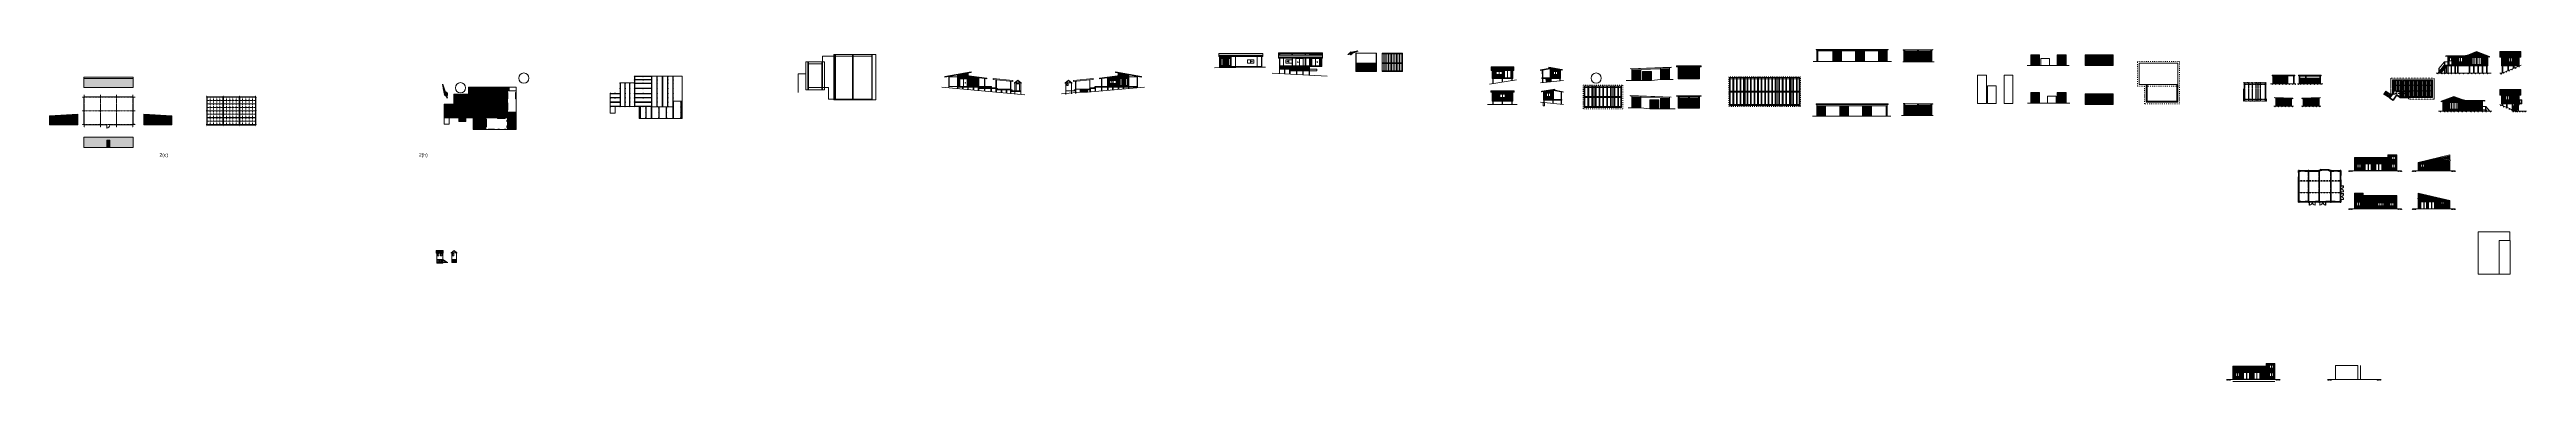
# Model space of a CAD drawing. Header units: millimetres. Extents: x -23978 to 678800, y -72710 to 21371.
import ezdxf

# ---------------------------------------------------------------- set-up
doc = ezdxf.new("R2010")
doc.units = ezdxf.units.MM
doc.header["$MEASUREMENT"] = 0
for name, pattern in [('ACAD_ISO03W100', [30, 12, -18]), ('ACAD_ISO10W100', [18, 12, -3, 0, -3]), ('CENTER', [2, 1.25, -0.25, 0.25, -0.25])]:
    doc.linetypes.add(name, pattern=pattern)
for name, color, linetype, lineweight in [('Axis', 1, 'ACAD_ISO10W100', 0), ('center', 1, 'CENTER', 5), ('common', 4, 'Continuous', 5), ('Dimension', 3, 'Continuous', 0), ('frame', 1, 'Continuous', 13), ('Main', 6, 'Continuous', 13), ('post', 4, 'Continuous', 30), ('roof hatch', 125, 'Continuous', 9), ('Title block', 7, 'Continuous', 9), ('wall section', 6, 'Continuous', 30), ('wall viewline', 6, 'Continuous', 5), ('window', 5, 'Continuous', 5), ('wood', 51, 'Continuous', 9)]:
    doc.layers.add(name, color=color, linetype=linetype, lineweight=lineweight)
doc.layers.add('deck', color=44, linetype='Continuous')
doc.layers.add('§-TEXT-SMALL', color=1, linetype='Continuous')
doc.layers.add('ground', color=7, linetype='Continuous', lineweight=9, true_color=0x4f450d)
doc.layers.add('Hatch', color=7, linetype='Continuous', lineweight=0, true_color=0x6e6e6e)
doc.styles.get("Standard").update_dxf_attribs({"font": 'arial.ttf'})
doc.dimstyles.new('Dim(h)', dxfattribs={"dimscale": 0.6, "dimtxt": 50, "dimasz": 0.12, "dimexe": 0.1, "dimexo": 0.2, "dimgap": 0.09, "dimtad": 1, "dimdec": 0, "dimzin": 0, "dimdsep": 46, "dimtxsty": 'Standard', "dimcen": 0.09, "dimadec": 0, "dimazin": 0, "dimtfac": 1, "dimtdec": 0, "dimtofl": 0, "dimtmove": 0, "dimatfit": 3, "dimfxl": 0.4, "dimfxlon": 1, "dimtolj": 1, "dimtzin": 0, "dimlwd": -1, "dimarcsym": 0})
pattern_1 = [(45, (-1.783912, 1.672714), (-0.01160097, 0.01160097), []), (135, (-1.783912, 1.672714), (-0.01160097, -0.01160097), [])]
pattern_2 = [(0, (-48262.24, -2676.82), (3e-14, 120.87912), [])]
pattern_3 = [(180, (1105.07, 0), (-2e-14, -200), [])]
pattern_4 = [(180, (1105.07, -8033.3), (-2e-14, -200), [])]
pattern_5 = [(180, (3908.75, 4440.17), (-2e-14, -200), [])]
pattern_6 = [(180, (0, -977.16), (-2e-14, -200), [])]
pattern_7 = [(90, (0, 0), (-50, 3e-15), [])]
pattern_8 = [(180, (12098.98, 4308.18), (-7e-15, -125), [])]

# ---------------------------------------------------------------- blocks, each defined once
blk = doc.blocks.new('*U22')
at = {"layer": 'Axis', "linetype": 'ACAD_ISO03W100', "ltscale": 0.0075}
blk.add_line((0, 3962.5), (0, -3962.5), dxfattribs=at)
blk = doc.blocks.new('*U23')
at = {"layer": 'Main', "color": 0, "linetype": 'ByBlock', "lineweight": -2, "transparency": 16777216}
for p in [(0, 0), (920, 0), (1840, 0), (2760, 0)]:
    blk.add_blockref('*U22', p, dxfattribs=at)
blk = doc.blocks.new('*U24')
at = {"layer": 'Axis', "linetype": 'ACAD_ISO03W100', "ltscale": 0.0075}
blk.add_line((0, 3962.5), (0, -3962.5), dxfattribs=at)
blk = doc.blocks.new('*U25')
at = {"layer": 'Main', "color": 0, "linetype": 'ByBlock', "lineweight": -2, "transparency": 16777216}
for p in [(0, 0), (920, 0), (1840, 0), (2760, 0)]:
    blk.add_blockref('*U24', p, dxfattribs=at)
blk = doc.blocks.new('*U26')
at = {"layer": 'Axis', "linetype": 'ACAD_ISO03W100', "ltscale": 0.0075}
blk.add_line((0, 3962.5), (0, -3962.5), dxfattribs=at)
blk = doc.blocks.new('*U27')
at = {"layer": 'Main', "color": 0, "linetype": 'ByBlock', "lineweight": -2, "transparency": 16777216}
for p in [(0, 0), (920, 0), (1840, 0), (2760, 0)]:
    blk.add_blockref('*U26', p, dxfattribs=at)
blk = doc.blocks.new('North Arrow')
h = blk.add_hatch()
h.set_pattern_fill('ANSI37', color=0, scale=0.13125, angle=360, style=0)
h.set_pattern_definition(pattern_1)
edge = h.paths.add_edge_path()
edge.add_line((-0.03, 3.23), (-0.28, 1.41))
edge.add_arc((0, 1.07), 0.443, 93.79856, 128.55319, ccw=False)
edge.add_line((-0.03, 1.51), (-0.03, 3.23))
h = blk.add_hatch(color=0)
edge = h.paths.add_edge_path()
edge.add_line((0.29, 1.09), (0.22, 1.08))
edge.add_ellipse((0.21, 1.24), major_axis=(-0.111, 0.111), ratio=1, start_angle=136.32604, end_angle=141.57413, ccw=False)
edge.add_line((0.21, 1.08), (0.15, 1.08))
edge.add_line((0.15, 1.08), (0.14, 1.1))
edge.add_line((0.14, 1.1), (0.13, 1.08))
edge.add_line((0.13, 1.08), (-0.12, 1.08))
edge.add_line((-0.12, 1.08), (-0.13, 1.1))
edge.add_line((-0.13, 1.1), (-0.15, 1.08))
edge.add_line((-0.15, 1.08), (-0.18, 1.08))
edge.add_ellipse((-0.18, 1.09), major_axis=(0.00572, 0.00572), ratio=1, start_angle=173.46257, end_angle=221.25433, ccw=False)
edge.add_line((-0.19, 1.08), (-0.19, 1.08))
edge.add_ellipse((-0.23, 1.05), major_axis=(-0.0409, 0.0409), ratio=1, start_angle=262.19253, end_angle=306.27047)
edge.add_ellipse((-0.22, 1.1), major_axis=(0.00561, 0.00561), ratio=1, start_angle=35.86544, end_angle=126.73275)
edge.add_line((-0.23, 1.1), (-0.23, 1.03))
edge.add_ellipse((-0.22, 1.03), major_axis=(-0.00527, 0.00527), ratio=1, start_angle=56.08292, end_angle=140.5202)
edge.add_line((-0.22, 1.02), (-0.22, 1.02))
edge.add_ellipse((-0.23, 1.08), major_axis=(0.0409, 0.0409), ratio=1, start_angle=233.72953, end_angle=280.46118)
edge.add_ellipse((-0.18, 1.04), major_axis=(-0.00438, 0.00438), ratio=1, start_angle=-10.86782, end_angle=11.77424, ccw=False)
edge.add_ellipse((-0.17, 1.03), major_axis=(-0.0188, 0.0188), ratio=1, start_angle=318.8055, end_angle=346.03372, ccw=False)
edge.add_line((-0.17, 1.05), (0.21, 1.05))
edge.add_line((0.21, 1.05), (0.29, 1.04))
edge.add_ellipse((0.23, 1.06), major_axis=(-0.0488, 0.0488), ratio=1, start_angle=202.23918, end_angle=247.19232)
edge.add_ellipse((0.29, 1.09), major_axis=(-0.000817, 0.000817), ratio=1, start_angle=247.19232, end_angle=318.24789)
h = blk.add_hatch()
h.set_pattern_fill('ANSI37', color=0, scale=0.13125, angle=360, style=0)
h.set_pattern_definition(pattern_1)
h.paths.add_polyline_path([(-0.05, 1.41), (-0.07, 1.43), (-0.07, 1.29), (-0.05, 1.29)])
blk.add_hatch(color=7).paths.add_polyline_path([(0.02, 0.45), (-0.02, 0.45), (-0.04, 0.39), (-0.04, 0.38), (0.04, 0.38), (0.04, 0.39)])
h = blk.add_hatch(color=7)
edge = h.paths.add_edge_path()
edge.add_ellipse((0, 0.47), major_axis=(-0.159, 0.159), ratio=1, start_angle=128.01041, end_angle=141.98959, ccw=False)
edge.add_line((-0.03, 0.24), (-0.01, 0.12))
edge.add_ellipse((0, 0.23), major_axis=(-0.0795, 0.0795), ratio=1, start_angle=128.17083, end_angle=141.82917)
edge.add_line((0.01, 0.12), (0.03, 0.24))
h = blk.add_hatch(color=7)
edge = h.paths.add_edge_path()
edge.add_ellipse((0, 0.22), major_axis=(0.0795, 0.0795), ratio=1, start_angle=218.57238, end_angle=231.42762, ccw=False)
edge.add_line((-0.01, 0.11), (0, 0))
edge.add_line((0, 0), (0.01, 0.11))
h = blk.add_hatch()
h.set_pattern_fill('ANSI37', color=0, scale=0.13125, angle=360, style=0)
h.set_pattern_definition(pattern_1)
h.paths.add_polyline_path([(0.08, 1.43), (0.07, 1.43), (0.07, 1.31), (0.08, 1.29)])
at = {"color": 0}
for p, q in [((0, 3.71), (-0.31, 1.38)), ((0, 3.62), (-0.31, 1.39)), ((-0.03, 3.23), (-0.26, 1.51)), ((-0.23, 1.1), (-0.23, 1.03)), ((-0.22, 1.02), (-0.22, 1.02)), ((-0.19, 1.08), (-0.19, 1.08)), ((-0.19, 0.89), (0.19, 0.89)), ((-0.19, 0.86), (0.19, 0.86)), ((-0.15, 1.08), (-0.18, 1.08)), ((-0.17, 1.05), (0.21, 1.05)), ((-0.13, 1.1), (-0.15, 1.08)), ((-0.12, 1.08), (-0.13, 1.1)), ((0.13, 1.08), (-0.12, 1.08)), ((0, 1.07), (-0.1, 0.89)), ((-0.05, 1.29), (-0.08, 1.29)), ((-0.07, 1.29), (-0.07, 1.43)), ((-0.07, 1.43), (0.07, 1.29)), ((-0.05, 1.29), (-0.05, 1.43)), ((-0.05, 1.43), (0.08, 1.29)), ((-0.03, 3.23), (-0.03, 1.62)), ((0, 3.71), (0, 1.37)), ((0, 3.62), (0, 1.38)), ((0, 1.36), (0, 1.18)), ((0, 1.35), (0, 1.18)), ((0, 1.08), (0, 1.05)), ((0, 1.08), (0, 1.05)), ((0, 1.07), (0.1, 0.89)), ((0, 0.89), (0, 0.63)), ((0.07, 1.29), (0.07, 1.43)), ((0.07, 1.43), (0.09, 1.43)), ((0.08, 1.29), (0.08, 1.43)), ((0.14, 1.1), (0.13, 1.08)), ((0.15, 1.08), (0.14, 1.1)), ((0.21, 1.08), (0.15, 1.08)), ((0.21, 1.05), (0.29, 1.04)), ((0.29, 1.09), (0.22, 1.08))]:
    blk.add_line(p, q, dxfattribs=at)
for p, q in [((-0.24, 1.65), (-0.28, 1.41)), ((-0.03, 1.7), (-0.03, 1.51)), ((0, 0.63), (0, 0.45))]:
    blk.add_line(p, q)
at = {"color": 7}
for p, q in [((-0.02, 0.45), (-0.04, 0.39)), ((-0.04, 0.39), (-0.04, 0.37)), ((0.04, 0.38), (-0.04, 0.38)), ((-0.01, 0.12), (-0.04, 0.37)), ((0.02, 0.45), (-0.02, 0.45)), ((0, 0), (-0.01, 0.11)), ((0.01, 0.11), (0, 0)), ((0.04, 0.37), (0.01, 0.12)), ((0.02, 0.45), (0.04, 0.39)), ((0.04, 0.39), (0.04, 0.37))]:
    blk.add_line(p, q, dxfattribs=at)
at = {"color": 0}
blk.add_arc((0, 1.07), 0.443, 93.79856, 128.55319, dxfattribs=at)
for centre, major_axis, start_param, end_param in [((0, 1.07), (-0.299, 0.299), -1.570796, 4.712389), ((0, 1.07), (-0.284, 0.284), -1.570796, 4.712389), ((0, 1.07), (-0.313, 0.313), -0.022352, 0.001802), ((0, 1.07), (-0.313, 0.313), -0.695795, -0.112518), ((-0.22, 1.1), (0.00561, 0.00561), 0.62597, 2.211904), ((-0.22, 1.03), (-0.00527, 0.00527), 0.978832, 2.45254), ((-0.23, 1.05), (-0.0409, 0.0409), 4.576123, 5.345428), ((-0.23, 1.08), (0.0409, 0.0409), 4.07935, 4.894971), ((-0.18, 1.09), (0.00572, 0.00572), 3.027493, 3.861617), ((-0.18, 1.04), (-0.00438, 0.00438), -0.189679, 0.205499), ((-0.17, 1.03), (-0.0188, 0.0188), -0.71898, -0.243758), ((0, 1.07), (-0.0607, 0.0607), 1.570796326794897, 7.853981633974483), ((0, 1.07), (-0.0508, 0.0508), 3.926991, 7.068583), ((0, 1.07), (-0.0508, 0.0508), 0.785398, 3.926991), ((0.21, 1.24), (-0.111, 0.111), 2.379338, 2.470935), ((0.29, 1.09), (-0.000817, 0.000817), 4.31432, 5.554473), ((0.29, 1.09), (-0.000833, 0.000833), 4.327889, 5.540904), ((0.23, 1.06), (-0.0488, 0.0488), 3.52974, 4.31432)]:
    blk.add_ellipse(centre, major_axis=major_axis, ratio=1, start_param=start_param, end_param=end_param, dxfattribs=at)
blk.add_ellipse((0, 1.07), major_axis=(0.041, 0.041), ratio=1, dxfattribs=at)
at = {"color": 7}
for centre, major_axis, start_param, end_param in [((0, 0.47), (-0.159, 0.159), 2.234203, 2.478186), ((0, 0.23), (-0.0795, 0.0795), 2.237003, 2.475386), ((0, 0.22), (-0.0795, 0.0795), 2.244011, 2.468378)]:
    blk.add_ellipse(centre, major_axis=major_axis, ratio=1, start_param=start_param, end_param=end_param, dxfattribs=at)
blk = doc.blocks.new('*U124')
at = {"layer": 'frame'}
for p, q in [((-100, 4000), (-100, -4000)), ((100, 4000), (100, -4000))]:
    blk.add_line(p, q, dxfattribs=at)
blk = doc.blocks.new('*U125')
at = {"layer": 'Main', "color": 0, "linetype": 'ByBlock', "lineweight": -2, "transparency": 16777216}
for p in [(0, 0), (1000, 0), (2000, 0), (3000, 0), (4000, 0), (5000, 0), (6000, 0), (7000, 0), (8000, 0), (9000, 0), (10000, 0), (11000, 0), (12000, 0), (13000, 0), (14000, 0), (15000, 0), (16000, 0), (17000, 0), (18000, 0), (19000, 0)]:
    blk.add_blockref('*U124', p, dxfattribs=at)
blk = doc.blocks.new('*U132')
at = {"layer": 'frame', "linetype": 'ACAD_ISO03W100', "ltscale": 20}
for p, q in [((49, -15), (19, 15)), ((19, -15), (49, 15))]:
    blk.add_line(p, q, dxfattribs=at)
blk.add_lwpolyline([(49, 15), (19, 15), (19, -15), (49, -15)], close=True, dxfattribs=at)
blk = doc.blocks.new('*U133')
at = {"layer": 'common', "color": 0, "linetype": 'ByBlock', "lineweight": -2, "transparency": 16777216, "rotation": 180}
for p in [(628267, 7655), (628437, 7655), (628607, 7655), (628777, 7655), (628947, 7655), (629117, 7655), (629287, 7655), (629457, 7655), (629627, 7655), (629797, 7655), (629967, 7655), (630137, 7655), (630307, 7655), (630477, 7655), (630647, 7655), (630817, 7655), (630987, 7655)]:
    blk.add_blockref('*U132', p, dxfattribs=at)
blk = doc.blocks.new('door')
at = {"layer": 'wood', "ltscale": 5}
for p, q in [((670493, -10909), (672293, -10909)), ((670493, -13009), (670493, -10909)), ((670493, -13009), (672293, -13009)), ((670543, -10959), (672243, -10959)), ((670543, -12959), (670543, -10959)), ((670543, -12959), (672243, -12959)), ((670563, -10979), (671393, -10979)), ((670563, -12939), (670563, -10979)), ((670563, -12939), (671393, -12939)), ((671393, -10959), (671393, -12959)), ((671473, -10979), (672223, -10979)), ((671473, -10979), (671473, -12939)), ((671473, -12939), (672223, -12939)), ((672223, -12939), (672223, -10979)), ((672243, -12959), (672243, -10959)), ((672293, -13009), (672293, -10909))]:
    blk.add_line(p, q, dxfattribs=at)
blk.add_lwpolyline([(671421, -11804), (671444, -11804), (671444, -12029), (671421, -12029)], close=True, dxfattribs=at)
blk = doc.blocks.new('windows')
at = {"layer": 'wall section', "ltscale": 5}
for p, q in [((0, 200), (0, 0)), ((1200, 200), (1200, 0))]:
    blk.add_line(p, q, dxfattribs=at)
at = {"layer": 'wall viewline', "ltscale": 5}
for p, q in [((0, 200), (1200, 200)), ((0, 0), (1200, 0))]:
    blk.add_line(p, q, dxfattribs=at)
at = {"layer": 'window', "ltscale": 5}
for p, q in [((0, 150), (1200, 150)), ((0, 50), (1200, 50)), ((50, 150), (50, 50)), ((50, 100), (1150, 100)), ((100, 150), (100, 100)), ((625, 125), (100, 125)), ((575, 100), (575, 50)), ((625, 100), (625, 150)), ((625, 100), (625, 50)), ((625, 75), (1100, 75)), ((675, 100), (675, 150)), ((1100, 100), (1100, 50)), ((1150, 150), (1150, 50))]:
    blk.add_line(p, q, dxfattribs=at)
blk = doc.blocks.new('exterior door')
at = {"layer": 'wall section', "ltscale": 5}
for p, q in [((633000, -23403), (633000, -23603)), ((634800, -23403), (634800, -23603))]:
    blk.add_line(p, q, dxfattribs=at)
at = {"layer": 'wall viewline', "ltscale": 5}
for p, q in [((633000, -23403), (634800, -23403)), ((633000, -23603), (634800, -23603))]:
    blk.add_line(p, q, dxfattribs=at)
at = {"layer": 'wood', "ltscale": 5}
for p, q in [((633000, -23453), (633050, -23453)), ((633000, -23553), (633050, -23553)), ((633050, -23453), (633050, -23553)), ((633050, -23553), (633050, -24403)), ((633100, -23553), (633050, -23553)), ((633050, -24403), (633100, -24403)), ((633100, -24403), (633100, -23553)), ((634700, -24403), (634700, -23553)), ((634750, -23553), (634700, -23553)), ((634750, -24403), (634700, -24403)), ((634750, -23453), (634750, -23553)), ((634750, -23453), (634800, -23453)), ((634750, -23553), (634800, -23553)), ((634750, -23553), (634750, -24403))]:
    blk.add_line(p, q, dxfattribs=at)
for centre, start, end in [((633050, -23553), 270, 360), ((634750, -23553), 180, 270)]:
    blk.add_arc(centre, 850, start, end, dxfattribs=at)
blk = doc.blocks.new('post')
at = {"layer": 'center', "ltscale": 5}
for p, q in [((650619, -25308), (650439, -25488)), ((650439, -25308), (650619, -25488))]:
    blk.add_line(p, q, dxfattribs=at)
at = {"layer": 'post', "ltscale": 5}
for p, q in [((650619, -25308), (650439, -25308)), ((650439, -25308), (650439, -25488)), ((650439, -25488), (650619, -25488)), ((650619, -25488), (650619, -25308))]:
    blk.add_line(p, q, dxfattribs=at)
blk = doc.blocks.new('*D186')
at = {"layer": 'Defpoints', "color": 0, "ltscale": 5, "transparency": 16777216}
for p in [(595444, -72166), (607444, -72166), (607444, -72705)]:
    blk.add_point(p, dxfattribs=at)
at = {"layer": 'Dimension', "color": 0, "lineweight": -2, "ltscale": 5, "transparency": 16777216}
for p, q in [((595444, -72705), (595444, -72705)), ((607444, -72705), (607444, -72705))]:
    blk.add_line(p, q, dxfattribs=at)
at = {"layer": 'Dimension', "color": 0, "ltscale": 5, "transparency": 16777216}
blk.add_line((595444, -72705), (607444, -72705), dxfattribs=at)
for points in [[(595444, -72705), (595444, -72705), (595444, -72705)], [(607444, -72705), (607444, -72705), (607444, -72705)]]:
    blk.add_solid(points, dxfattribs=at)
at = {"layer": 'Dimension', "color": 0, "ltscale": 5, "transparency": 16777216, "insert": (601444, -72690), "char_height": 30, "attachment_point": 5}
blk.add_mtext('\\A1;12000', dxfattribs=at)
blk = doc.blocks.new('*D169')
at = {"layer": 'Defpoints', "color": 0, "ltscale": 5, "transparency": 16777216}
for p in [(55, 190), (55, 190), (56, 190), (630934, -68240), (630934, -72180), (631711, -72180)]:
    blk.add_point(p, dxfattribs=at)
at = {"layer": 'Dimension', "color": 0, "ltscale": 5, "transparency": 16777216}
for p, q in [((56, 190), (56, 277)), ((56, 190), (56, 190)), ((631711, -68240), (631711, -72180))]:
    blk.add_line(p, q, dxfattribs=at)
at = {"layer": 'Dimension', "color": 0, "lineweight": -2, "ltscale": 5, "transparency": 16777216}
for p, q in [((56, 190), (56, 190)), ((56, 190), (56, 190)), ((631711, -68240), (631711, -68240)), ((631711, -72180), (631711, -72180))]:
    blk.add_line(p, q, dxfattribs=at)
at = {"layer": 'Dimension', "color": 0, "ltscale": 5, "transparency": 16777216}
for points in [[(56, 190), (56, 190), (56, 190)], [(56, 190), (56, 190), (56, 190)], [(631711, -68240), (631711, -68240), (631711, -68240)], [(631711, -72180), (631711, -72180), (631711, -72180)]]:
    blk.add_solid(points, dxfattribs=at)
at = {"layer": 'Dimension', "color": 0, "ltscale": 5, "transparency": 16777216, "char_height": 30, "attachment_point": 5, "rotation": 90}
for s, insert in [('\\A1;1400', (41, 234)), ('\\A1;3940', (631696, -70210))]:
    blk.add_mtext(s, dxfattribs=dict(at, insert=insert))

msp = doc.modelspace()

# ---------------------------------------------------------------- hatches: boundary and pattern name
at = {"layer": 'Hatch'}
h = msp.add_hatch(dxfattribs=at)
h.set_pattern_fill('ANSI31', color=256, scale=967.032967, angle=315)
h.set_pattern_definition(pattern_2)
h.paths.add_polyline_path([(236348.6, 13046.9), (236348.6, 10931.5), (236529.9, 10931.5), (236529.9, 13741.7), (236171.5, 13788.5), (236170.8, 13982), (236529.9, 13935.1), (236529.9, 14705.4), (233628.8, 14198.3), (233628.8, 10931.5), (234293.6, 10931.5), (234293.6, 13046.9)])
h = msp.add_hatch(dxfattribs=at)
h.set_pattern_fill('ANSI31', color=256, scale=967.033, angle=315)
h.paths.add_polyline_path([(279371.4, 14705.4), (279371.4, 13935.1), (279729.8, 13981.9), (279729.8, 13788.5), (279371.4, 13741.7), (279371.4, 10931.5), (282272.5, 10931.5), (282272.5, 14198.3)])
h.paths.add_polyline_path([(281422.5, 13181.5), (281872.5, 13181.5), (281872.5, 11181.5), (281422.5, 11181.5)], flags=16)
h.paths.add_polyline_path([(280221.4, 13181.5), (280221.4, 11181.5), (279771.4, 11181.5), (279771.4, 13181.5)], flags=16)
h = msp.add_hatch(dxfattribs=at)
h.set_pattern_fill('SBBRICKC', color=256, scale=20, pattern_type=2)
h.set_pattern_definition([(0, (0, 0), (0, 53.333333), [152.5, -7.5]), (0, (0, 45.833), (0, 53.333333), [152.5, -7.5]), (90, (0, 0), (-160, 1e-14), [45.833333, -7.5]), (90, (152.5, 0), (-160, 1e-14), [45.833333, -7.5])])
h.paths.add_polyline_path([(320302.2, 19655.6), (320302.2, 20305.6), (307752.2, 20305.6), (307752.2, 19655.6)])
h.paths.add_polyline_path([(337224.3, 19177.9), (337224.3, 19757.9), (324674.3, 19757.9), (324674.3, 19177.9)])
h = msp.add_hatch(dxfattribs=at)
h.set_pattern_fill('ANSI31', color=256, scale=967.033, angle=315)
h.paths.add_polyline_path([(308052.2, 19405.6), (308052.2, 16585.6), (309252.2, 16585.6), (309252.2, 19405.6)])
h.paths.add_polyline_path([(308902.2, 18835.6), (308902.2, 16835.6), (308452.2, 16835.6), (308452.2, 18835.6)], flags=16)
h.paths.add_polyline_path([(309352.2, 16585.6), (310202.2, 16585.6), (310202.2, 19405.6), (309352.2, 19405.6)])
h.paths.add_polyline_path([(310302.2, 19405.6), (310302.2, 16585.6), (311302.2, 16585.6), (311302.2, 19405.6)])
h.paths.add_polyline_path([(311002.2, 18835.6), (311002.2, 16835.6), (310552.2, 16835.6), (310552.2, 18835.6)], flags=16)
h = msp.add_hatch(dxfattribs=at)
h.set_pattern_fill('ANSI31', color=256, scale=967.032967, angle=315)
h.set_pattern_definition([(0, (-1296.87, 0), (3e-14, 120.87912), [])])
h.paths.add_polyline_path([(333524.3, 20207.9), (333524.3, 19757.9), (336874.3, 19757.9), (336874.3, 20207.9)])
h.paths.add_polyline_path([(333554.3, 16737.9), (334204.3, 16737.9), (334204.3, 18837.9), (336304.3, 18837.9), (336304.3, 16737.9), (336904.3, 16737.9), (336904.3, 18977.9), (333554.3, 18977.9)])
h = msp.add_hatch(dxfattribs=at)
h.set_pattern_fill('ANSI31', color=256, scale=1000, angle=135)
h.set_pattern_definition([(180, (6568.69, 0), (-7e-15, -125), [])])
h.paths.add_polyline_path([(347806, 17491.1), (346676, 17491.1), (346676, 15131.1), (352476, 15131.1), (352476, 17491.1), (351906, 17491.1), (350126, 17491.1), (349606, 17491.1)])
h = msp.add_hatch(dxfattribs=at)
h.set_pattern_fill('_USER', color=256, scale=200, angle=45, pattern_type=0)
h.set_pattern_definition([(45, (14326.96, -1764.8), (-141.42136, 141.42136), [])])
h.paths.add_polyline_path([(391459.5, 15436.3), (391459.5, 16186.3), (385059.5, 16186.3), (385059.5, 15436.3)])
h = msp.add_hatch(dxfattribs=at)
h.set_pattern_fill('_USER', color=256, scale=200, angle=180, pattern_type=0)
h.set_pattern_definition([(180, (14326.96, -1764.8), (-2e-14, -200), [])])
h.paths.add_polyline_path([(385509.5, 15436.3), (385359.5, 15436.3), (385359.5, 13366.3), (385509.5, 13366.3)])
h.paths.add_polyline_path([(388209.5, 13366.3), (388209.5, 14266.3), (386489.5, 14266.3), (386489.5, 15166.3), (388209.5, 15166.3), (388209.5, 15436.3), (385609.5, 15436.3), (385609.5, 13366.3)])
h.paths.add_polyline_path([(388309.5, 13366.3), (388809.5, 13366.3), (388809.5, 15436.3), (388309.5, 15436.3)])
h.paths.add_polyline_path([(390589.5, 13366.3), (390909.5, 13366.3), (390909.5, 15436.3), (390589.5, 15436.3)])
h.paths.add_polyline_path([(391009.5, 13366.3), (391159.5, 13366.3), (391159.5, 15436.3), (391009.5, 15436.3)])
h = msp.add_hatch(dxfattribs=at)
h.set_pattern_fill('_USER', color=256, scale=200, angle=180, pattern_type=0)
h.set_pattern_definition([(180, (18330.77, -1914.8), (-2e-14, -200), [])])
h.paths.add_polyline_path([(404725.8, 15637.6), (401834.8, 16136), (401833.4, 13366.3), (404733.4, 13366.3)])
h.paths.add_polyline_path([(403880.4, 14266.3), (402700.4, 14266.3), (402697.3, 15176.3), (403877.4, 15176.3)], flags=16)
h = msp.add_hatch(dxfattribs=at)
h.set_pattern_fill('_USER', color=256, scale=200, angle=180, pattern_type=0)
h.set_pattern_definition(pattern_3)
h.paths.add_polyline_path([(427509.6, 12622.2), (427509.6, 15622.2), (425009.6, 15622.2), (425009.6, 12622.2)])
h.paths.add_polyline_path([(433109.6, 12922.2), (435609.6, 12922.2), (435609.6, 15922.2), (433109.6, 15922.2)])
h = msp.add_hatch(dxfattribs=at)
h.set_pattern_fill('_USER', color=256, scale=200, angle=180, pattern_type=0)
h.set_pattern_definition(pattern_3)
h.paths.add_polyline_path([(430509.6, 15122.2), (428009.6, 15122.2), (428009.6, 12622.2), (430509.6, 12622.2)])
h = msp.add_hatch(dxfattribs=at)
h.set_pattern_fill('_USER', color=256, scale=200, angle=45, pattern_type=0)
h.set_pattern_definition([(45, (-227.1, 0), (-141.42136, 141.42136), [])])
h.paths.add_polyline_path([(444183.7, 16461.9), (444683.7, 16461.9), (444683.7, 16761.9), (437625.7, 16761.9), (437625.7, 16461.9), (438125.7, 16461.9)])
h = msp.add_hatch(dxfattribs=at)
h.set_pattern_fill('_USER', color=256, scale=200, angle=180, pattern_type=0)
h.set_pattern_definition([(180, (-227.1, 0), (-2e-14, -200), [])])
h.paths.add_polyline_path([(444183.7, 13061.9), (444183.7, 16061.9), (438125.7, 16061.9), (438125.7, 13061.9)])
h = msp.add_hatch(dxfattribs=at)
h.set_pattern_fill('_USER', color=256, scale=200, angle=180, pattern_type=0)
h.set_pattern_definition(pattern_5)
h.paths.add_polyline_path([(484450.2, 21021.2), (481950.2, 21021.2), (481950.2, 18021.2), (484450.2, 18021.2)])
h.paths.add_polyline_path([(490950.2, 18021.2), (490950.2, 21021.2), (488450.2, 21021.2), (488450.2, 18021.2)])
h.paths.add_polyline_path([(494950.2, 18021.2), (497450.2, 18021.2), (497450.2, 21021.2), (494950.2, 21021.2)])
h = msp.add_hatch(dxfattribs=at)
h.set_pattern_fill('_USER', color=256, scale=200, angle=180, pattern_type=0)
h.set_pattern_definition(pattern_5)
h.paths.add_polyline_path([(502422.7, 20614.7), (502422.7, 17914.7), (509822.7, 17914.7), (509822.7, 20614.7)])
h = msp.add_hatch(dxfattribs=at)
h.set_pattern_fill('_USER', color=256, scale=200, angle=180, pattern_type=0)
h.set_pattern_definition(pattern_6)
h.paths.add_polyline_path([(538175.4, 16834.6), (540675.4, 16834.6), (540675.4, 19834.6), (538175.4, 19834.6)])
h.paths.add_polyline_path([(548175.4, 16834.6), (548175.4, 19834.6), (545675.4, 19834.6), (545675.4, 16834.6)])
h = msp.add_hatch(dxfattribs=at)
h.set_pattern_fill('_USER', color=256, scale=200, angle=180, pattern_type=0)
h.set_pattern_definition(pattern_6)
h.paths.add_polyline_path([(561575.2, 16834.6), (561575.2, 19834.6), (553575.2, 19834.6), (553575.2, 16834.6)])
at = {"layer": 'Hatch', "linetype": 'ACAD_ISO03W100', "ltscale": 20}
h = msp.add_hatch(dxfattribs=at)
h.set_pattern_fill('_USER', color=256, scale=90, angle=90, pattern_type=0)
h.set_pattern_definition([(90, (0, 0), (-90, 6e-15), [])])
h.paths.add_polyline_path([(606932.9, 13989.1), (606932.9, 14089.1), (606682.9, 14089.1), (606682.9, 13889.1), (606782.9, 13889.1), (606782.9, 13989.1)])
h.paths.add_polyline_path([(608103.6, 13989.1), (608103.6, 14089.1), (607032.9, 14089.1), (607032.9, 13989.1)])
h.paths.add_polyline_path([(609169.3, 13989.1), (609169.3, 14089.1), (608203.6, 14089.1), (608203.6, 13989.1)])
h.paths.add_polyline_path([(610236.3, 13989.1), (610236.3, 14089.1), (609269.3, 14089.1), (609269.3, 13989.1)])
h.paths.add_polyline_path([(610803.3, 13989.1), (610803.3, 14089.1), (610336.3, 14089.1), (610336.3, 13989.1)])
h.paths.add_polyline_path([(611419.5, 13989.1), (611419.5, 14089.1), (610903.3, 14089.1), (610903.3, 13989.1)])
h.paths.add_polyline_path([(611519.5, 14089.1), (611519.5, 13989.1), (612732.9, 13989.1), (612732.9, 14089.1)])
h.paths.add_polyline_path([(612982.9, 13989.1), (612982.9, 13889.1), (613082.9, 13889.1), (613082.9, 14089.1), (612832.9, 14089.1), (612832.9, 13989.1)])
h = msp.add_hatch(color=256, dxfattribs=at)
h.dxf.hatch_style = 1
h.paths.add_polyline_path([(607082.9, 13889.1), (606882.9, 13889.1), (606882.9, 12682.9), (607082.9, 12682.9)])
h.paths.add_polyline_path([(607032.9, 14089.1), (606932.9, 14089.1), (606932.9, 13989.1), (607032.9, 13989.1)])
h.paths.add_polyline_path([(610882.9, 12682.9), (611082.9, 12682.9), (611082.9, 13889.1), (610882.9, 13889.1)])
h.paths.add_polyline_path([(612682.9, 11681.6), (612882.9, 11681.6), (612882.9, 13889.1), (612682.9, 13889.1)])
h.paths.add_polyline_path([(612832.9, 13989.1), (612832.9, 14089.1), (612732.9, 14089.1), (612732.9, 13989.1)])
h.paths.add_polyline_path([(611519.5, 14089.1), (611419.5, 14089.1), (611419.5, 13989.1), (611519.5, 13989.1)])
h.paths.add_polyline_path([(610903.3, 14089.1), (610803.3, 14089.1), (610803.3, 13989.1), (610903.3, 13989.1)])
h.paths.add_polyline_path([(610336.3, 14089.1), (610236.3, 14089.1), (610236.3, 13989.1), (610336.3, 13989.1)])
h.paths.add_polyline_path([(609169.3, 13989.1), (609269.3, 13989.1), (609269.3, 14089.1), (609169.3, 14089.1)])
h.paths.add_polyline_path([(608203.6, 14089.1), (608103.6, 14089.1), (608103.6, 13989.1), (608203.6, 13989.1)])
h.paths.add_polyline_path([(612982.9, 13889.1), (612982.9, 13989.1), (606782.9, 13989.1), (606782.9, 13889.1)])
h = msp.add_hatch(dxfattribs=at)
h.set_pattern_fill('_USER', color=256, scale=100, angle=90, pattern_type=0)
h.set_pattern_definition([(90, (0, 0), (-100, 6e-15), [])])
h.paths.add_polyline_path([(620533.7, 13889.1), (620533.7, 14089.1), (614133.7, 14089.1), (614133.7, 13889.1)])
h = msp.add_hatch(color=256, dxfattribs=at)
h.dxf.hatch_style = 1
h.paths.add_polyline_path([(659407.9, 16730.3), (659207.9, 16730.3), (659207.9, 14730.3), (659407.9, 14730.3)])
h.paths.add_polyline_path([(662737.9, 16730.3), (662537.9, 16730.3), (662537.9, 14730.3), (662737.9, 14730.3)])
h.paths.add_polyline_path([(663967.9, 16730.3), (663767.9, 16730.3), (663767.9, 14730.3), (663967.9, 14730.3)])
h.paths.add_polyline_path([(665197.9, 16730.3), (664997.9, 16730.3), (664997.9, 14730.3), (665197.9, 14730.3)])
h.paths.add_polyline_path([(666427.9, 16730.3), (666227.9, 16730.3), (666227.9, 14730.3), (666427.9, 14730.3)])
h.paths.add_polyline_path([(667657.9, 16730.3), (667457.9, 16730.3), (667457.9, 14730.3), (667657.9, 14730.3)])
h.paths.add_polyline_path([(667807.9, 16930.3), (658707.9, 16930.3), (658707.9, 16730.3), (667807.9, 16730.3)])
h.paths.add_polyline_path([(658707.9, 16930.3), (658507.9, 16930.3), (658507.9, 14730.3), (658707.9, 14730.3)])
h.paths.add_polyline_path([(658707.9, 19474.3), (658609.1, 19472.3), (658607.9, 16930.3), (658707.9, 16930.3)])
h.paths.add_polyline_path([(658609.1, 19472.3), (658507.9, 19470.3), (658507.9, 16930.3), (658607.9, 16930.3)])
h.paths.add_polyline_path([(657504.1, 16730.3), (657404.1, 16730.3), (657404.1, 14730.3), (657504.1, 14730.3)])
h.paths.add_polyline_path([(656631.9, 17880.3), (656531.9, 17880.3), (656531.9, 14730.3), (656631.9, 14730.3)])
h.paths.add_polyline_path([(658507.9, 16930.3), (656631.9, 16930.3), (656631.9, 16730.3), (658507.9, 16730.3)])
h.paths.add_polyline_path([(656507.9, 16930.3), (655661.9, 16930.3), (655661.9, 16730.3), (656507.9, 16730.3)], flags=17)
h.paths.add_polyline_path([(656150.9, 16730.3), (656050.9, 16730.3), (656050.9, 14730.3), (656150.9, 14730.3)])
h.paths.add_polyline_path([(655661.9, 16461.5), (655561.9, 16461.8), (655561.9, 14730.3), (655661.9, 14730.3)])
h.paths.add_polyline_path([(655661.9, 17880.3), (655585, 17880.3), (655561.9, 17853.1), (655561.9, 16461.8), (655661.9, 16461.5)], flags=17)
h.paths.add_polyline_path([(655561.9, 16930.3), (655465.8, 16930.3), (653805.8, 14855.3), (653805.8, 14730.3), (653961.9, 14730.3), (655561.9, 16730.3)])
h.paths.add_polyline_path([(654061.9, 16090.8), (653961.9, 15973.3), (653961.9, 15050.4), (654061.9, 15175.4)], flags=17)
h.paths.add_polyline_path([(655585, 17880.3), (655661.9, 17880.3), (656507.9, 17880.3), (656507.9, 17930.3), (655561.9, 17930.3), (653961.9, 16050.4), (653961.9, 15973.3), (654061.9, 16090.8)])
h = msp.add_hatch(color=256, dxfattribs=at)
h.dxf.hatch_style = 1
h.paths.add_polyline_path([(655561.9, 16461.8), (655347.7, 16462.5), (655307.8, 16412.7), (655561.9, 16411.8)])
h.paths.add_polyline_path([(655809.2, 16461), (655661.9, 16461.5), (655661.9, 16411.5), (656050.9, 16410.1)])
h.paths.add_polyline_path([(655661.9, 16234.3), (655661.9, 16194), (655856.4, 16193.4)])
h.paths.add_polyline_path([(655561.9, 16244.4), (655174.2, 16245.7), (655134.3, 16195.8), (655561.9, 16194.4)])
h.paths.add_polyline_path([(655561.9, 16098.1), (655496, 16111.9), (655068.4, 16113.4), (655028.5, 16063.5), (655561.9, 16061.7)])
h.paths.add_polyline_path([(655661.9, 16077), (655661.9, 16061.3), (655737.7, 16061.1)])
h.paths.add_polyline_path([(655275.4, 15866), (654871.6, 15867.4), (654831.7, 15817.5), (655517.1, 15815.2)])
h.paths.add_polyline_path([(655057.3, 15622.9), (654677.1, 15624.2), (654637.2, 15574.4), (655298.9, 15572.1)])
h.paths.add_polyline_path([(654848.3, 15390), (654490.6, 15391.2), (654450.7, 15341.3), (655089.9, 15339.1)])
h.paths.add_polyline_path([(654665.9, 15186.7), (654327.9, 15187.8), (654288.1, 15138), (654907.5, 15135.8)])
h.paths.add_polyline_path([(654519, 15020.8), (654190.4, 15015.9), (654149.9, 14965.3), (654762.7, 14974.4)])
h = msp.add_hatch(color=256, dxfattribs=at)
h.dxf.hatch_style = 1
h.paths.add_polyline_path([(654762.7, 14974.4), (654471.5, 14970.1), (654356.3, 14841.7), (654356.3, 14730.3), (654543.6, 14730.3)])
h = msp.add_hatch(color=256, dxfattribs=at)
h.dxf.hatch_style = 1
h.paths.add_polyline_path([(654907.5, 15135.8), (654621.1, 15136.8), (654517.3, 15021.1), (654762.7, 14974.4)])
h.paths.add_polyline_path([(655089.9, 15339.1), (654803.5, 15340.1), (654665.9, 15186.7), (654907.5, 15135.8)])
h.paths.add_polyline_path([(655298.9, 15572.1), (655012.6, 15573.1), (654848.3, 15390), (655089.9, 15339.1)])
h.paths.add_polyline_path([(655517.1, 15815.2), (655230.7, 15816.2), (655057.3, 15622.9), (655298.9, 15572.1)])
h.paths.add_polyline_path([(655561.9, 16061.7), (655451.3, 16062.1), (655275.4, 15866), (655517.1, 15815.2), (655561.9, 15865.1)])
h.paths.add_polyline_path([(655856.4, 16193.4), (655661.9, 16194), (655661.9, 16077), (655737.7, 16061.1)])
h.paths.add_polyline_path([(655561.9, 16185.3), (655496, 16111.9), (655561.9, 16098.1)])
h.paths.add_polyline_path([(656050.9, 16410.1), (655764.5, 16411.1), (655661.9, 16296.7), (655661.9, 16234.3), (655856.4, 16193.4)])
h.paths.add_polyline_path([(656050.9, 16730.3), (655809.2, 16461), (656050.9, 16410.1)])
h = msp.add_hatch(color=256, dxfattribs=at)
h.dxf.hatch_style = 1
h.paths.add_polyline_path([(655737.7, 16061.1), (655661.9, 16061.3), (655661.9, 15976.6)])
at = {"layer": 'Hatch', "ltscale": 5}
h = msp.add_hatch(dxfattribs=at)
h.set_pattern_fill('ANSI31', color=256, scale=1000, angle=135)
h.set_pattern_definition(pattern_8)
h.paths.add_polyline_path([(658507.9, 19470.3), (656507.9, 19430.3), (656507.9, 17930.3), (656631.9, 17930.3), (656631.9, 16930.3), (658507.9, 16930.3)])
h.paths.add_polyline_path([(657667.9, 17030.3), (656807.9, 17030.3), (656807.9, 19130.3), (657667.9, 19130.3)], flags=16)
h.paths.add_polyline_path([(657637.9, 17060.3), (656837.9, 17060.3), (656837.9, 19100.3), (657637.9, 19100.3)], flags=0)
h.paths.add_polyline_path([(657537.9, 18200.3), (656937.9, 18200.3), (656937.9, 19000.3), (657537.9, 19000.3)], flags=0)
at = {"layer": 'Hatch', "linetype": 'ACAD_ISO03W100', "ltscale": 20}
h = msp.add_hatch(color=256, dxfattribs=at)
h.dxf.hatch_style = 1
h.paths.add_polyline_path([(656631.9, 17930.3), (656507.9, 17930.3), (656507.9, 17880.3), (656631.9, 17880.3)])
h = msp.add_hatch(color=256, dxfattribs=at)
h.dxf.hatch_style = 1
h.paths.add_polyline_path([(656531.9, 16930.3), (656507.9, 16930.3), (656507.9, 16730.3), (656531.9, 16730.3)])
at = {"layer": 'Hatch', "ltscale": 5}
h = msp.add_hatch(dxfattribs=at)
h.set_pattern_fill('ANSI31', color=256, scale=1000, angle=135)
h.set_pattern_definition(pattern_8)
h.paths.add_polyline_path([(658707.9, 17930.3), (659457.9, 17930.3), (659457.9, 19130.3), (660657.9, 19130.3), (660657.9, 17930.3), (661507.9, 17930.3), (661507.9, 19530.3), (658707.9, 19474.3)])
h.paths.add_polyline_path([(658757.9, 17860.3), (658707.9, 17860.3), (658707.9, 16930.3), (658757.9, 16930.3)])
h.paths.add_polyline_path([(658787.9, 16930.3), (658927.9, 16930.3), (658927.9, 17860.3), (658787.9, 17860.3)])
h.paths.add_polyline_path([(658957.9, 16930.3), (659097.9, 16930.3), (659097.9, 17860.3), (658957.9, 17860.3)])
h.paths.add_polyline_path([(659127.9, 16930.3), (659267.9, 16930.3), (659267.9, 17860.3), (659127.9, 17860.3)])
h.paths.add_polyline_path([(659297.9, 16930.3), (659437.9, 16930.3), (659437.9, 17860.3), (659297.9, 17860.3)])
h.paths.add_polyline_path([(659467.9, 16930.3), (659607.9, 16930.3), (659607.9, 17630.3), (659467.9, 17630.3)])
h.paths.add_polyline_path([(659637.9, 16930.3), (659777.9, 16930.3), (659777.9, 17630.3), (659637.9, 17630.3)])
h.paths.add_polyline_path([(659947.9, 17630.3), (659807.9, 17630.3), (659807.9, 16930.3), (659947.9, 16930.3)])
h.paths.add_polyline_path([(660117.9, 17630.3), (659977.9, 17630.3), (659977.9, 16930.3), (660117.9, 16930.3)])
h.paths.add_polyline_path([(660287.9, 17630.3), (660147.9, 17630.3), (660147.9, 16930.3), (660287.9, 16930.3)])
h.paths.add_polyline_path([(660457.9, 17630.3), (660317.9, 17630.3), (660317.9, 16930.3), (660457.9, 16930.3)])
h.paths.add_polyline_path([(660627.9, 17630.3), (660487.9, 17630.3), (660487.9, 16930.3), (660627.9, 16930.3)])
h.paths.add_polyline_path([(660797.9, 17860.3), (660657.9, 17860.3), (660657.9, 16930.3), (660797.9, 16930.3)])
h.paths.add_polyline_path([(660967.9, 17860.3), (660827.9, 17860.3), (660827.9, 16930.3), (660967.9, 16930.3)])
h.paths.add_polyline_path([(660997.9, 16930.3), (661137.9, 16930.3), (661137.9, 17860.3), (660997.9, 17860.3)])
h.paths.add_polyline_path([(661307.9, 17860.3), (661167.9, 17860.3), (661167.9, 16930.3), (661307.9, 16930.3)])
h.paths.add_polyline_path([(661427.9, 17860.3), (661337.9, 17860.3), (661337.9, 16930.3), (661427.9, 16930.3)])
h.paths.add_polyline_path([(661457.9, 16930.3), (661507.9, 16930.3), (661507.9, 17860.3), (661457.9, 17860.3)])
at = {"layer": 'Hatch', "linetype": 'ACAD_ISO03W100', "ltscale": 20}
h = msp.add_hatch(color=256, dxfattribs=at)
h.dxf.hatch_style = 1
h.paths.add_polyline_path([(667807.9, 19430.3), (667777.9, 19441.7), (667777.9, 16930.3), (667807.9, 16930.3)])
h.paths.add_polyline_path([(661537.9, 19538), (661507.9, 19530.3), (661507.9, 16930.3), (661537.9, 16930.3)])
at = {"layer": 'Hatch', "ltscale": 5}
h = msp.add_hatch(dxfattribs=at)
h.set_pattern_fill('ANSI31', color=256, scale=1000, angle=135)
h.set_pattern_definition(pattern_8)
h.paths.add_polyline_path([(661537.9, 16930.3), (667777.9, 16930.3), (667777.9, 19441.7), (664657.9, 20630.3), (662307.9, 19735), (661537.9, 19538)])
h.paths.add_polyline_path([(663357.9, 19130.3), (664557.9, 19130.3), (664557.9, 17130.3), (663357.9, 17130.3)], flags=16)
h.paths.add_polyline_path([(663407.9, 19080.3), (663907.9, 19080.3), (663907.9, 17180.3), (663407.9, 17180.3)], flags=0)
h.paths.add_polyline_path([(663957.9, 19080.3), (664507.9, 19080.3), (664507.9, 17180.3), (663957.9, 17180.3)], flags=0)
h.paths.add_polyline_path([(664757.9, 19130.3), (665957.9, 19130.3), (665957.9, 17130.3), (664757.9, 17130.3)], flags=16)
h.paths.add_polyline_path([(664807.9, 19080.3), (665357.9, 19080.3), (665357.9, 17180.3), (664807.9, 17180.3)], flags=0)
h.paths.add_polyline_path([(665407.9, 19080.3), (665907.9, 19080.3), (665907.9, 17180.3), (665407.9, 17180.3)], flags=0)
at = {"layer": 'Hatch', "linetype": 'ACAD_ISO03W100', "ltscale": 20}
h = msp.add_hatch(color=256, dxfattribs=at)
h.dxf.hatch_style = 1
h.paths.add_polyline_path([(677220.4, 19389.8), (677220.4, 20790.8), (671220.4, 20790.8), (671220.4, 19389.8)])
at = {"layer": 'Hatch', "ltscale": 5}
h = msp.add_hatch(dxfattribs=at)
h.set_pattern_fill('ANSI31', color=256, scale=1000, angle=135)
h.set_pattern_definition([(180, (7177.28, -1905.64), (-7e-15, -125), [])])
h.paths.add_polyline_path([(671720.4, 16930.3), (676720.4, 16930.3), (676720.4, 19239.8), (671720.4, 19239.8)])
h.paths.add_polyline_path([(673620.4, 19039.8), (674820.4, 19039.8), (674820.4, 17839.8), (673620.4, 17839.8)], flags=16)
h.paths.add_polyline_path([(673670.4, 18989.8), (674170.4, 18989.8), (674170.4, 17889.8), (673670.4, 17889.8)], flags=0)
h.paths.add_polyline_path([(674270.4, 18989.8), (674770.4, 18989.8), (674770.4, 17889.8), (674270.4, 17889.8)], flags=0)
at = {"layer": 'Hatch', "linetype": 'ACAD_ISO03W100', "ltscale": 20}
h = msp.add_hatch(color=256, dxfattribs=at)
h.dxf.hatch_style = 1
h.paths.add_polyline_path([(676720.4, 16930.3), (671720.4, 16930.3), (671720.4, 16730.3), (676720.4, 16730.3)])
h.paths.add_polyline_path([(673670.4, 16730.3), (673470.4, 16730.3), (673470.4, 15377.1), (673670.4, 15457.9)])
h.paths.add_polyline_path([(672070.4, 16730.3), (671870.4, 16730.3), (671870.4, 14730.3), (672070.4, 14811.1)])
h.paths.add_polyline_path([(675270.4, 16730.3), (675070.4, 16730.3), (675070.4, 16023.9), (675270.4, 16104.7)])
h.paths.add_polyline_path([(676570.4, 16730.3), (676370.4, 16730.3), (676370.4, 16549.4), (676570.4, 16630.3)])
at = {"layer": 'Hatch'}
h = msp.add_hatch(dxfattribs=at)
h.set_pattern_fill('ANSI31', color=256, scale=1500, angle=45)
h.paths.add_polyline_path([(90750.7, 1999.7), (94850.7, 1999.7), (94850.7, 8749.7), (90750.7, 8749.7), (90750.7, 5849.7)])
h = msp.add_hatch(dxfattribs=at)
h.set_pattern_fill('ANSI31', color=256, scale=1500, angle=315)
h.paths.add_polyline_path([(94850.7, 1999.7), (99850.7, 1999.7), (99850.7, 10699.7), (94850.7, 10699.7), (94850.7, 8749.7)])
h = msp.add_hatch(dxfattribs=at)
h.set_pattern_fill('ANSI31', color=256, scale=1500, angle=45)
h.paths.add_polyline_path([(105950.7, 1999.7), (105950.7, -1300.3), (108400.7, -1300.3), (108400.7, 3599.7), (105950.7, 3599.7), (105950.7, 9699.7), (105950.7, 10699.7), (99850.7, 10699.7), (99850.7, 1999.7)])
h.paths.add_polyline_path([(99850.7, 1999.7), (96250.7, 1999.7), (96250.7, -1300.3), (99850.7, -1300.3)])
h = msp.add_hatch(dxfattribs=at)
h.set_pattern_fill('ANSI31', color=256, scale=967.032967, angle=315)
h.set_pattern_definition(pattern_2)
h.paths.add_polyline_path([(236681, 13722), (236681, 10931.5), (239672.7, 10931.5), (239672.7, 13331.5)])
h = msp.add_hatch(dxfattribs=at)
h.set_pattern_fill('ANSI31', color=256, scale=967.033, angle=315)
h.paths.add_polyline_path([(279220.3, 13722), (276228.6, 13331.5), (276228.6, 10931.5), (279220.3, 10931.5)])
h.paths.add_polyline_path([(278678.6, 12631.5), (278678.6, 11731.5), (276878.6, 11731.5), (276878.6, 12631.5)], flags=16)
h = msp.add_hatch(dxfattribs=at)
h.set_pattern_fill('_USER', color=256, scale=200, angle=45, pattern_type=0)
h.set_pattern_definition([(45, (14326.96, 0), (-141.42136, 141.42136), [])])
h.paths.add_polyline_path([(391559.5, 9313.8), (391559.5, 9713.8), (384959.5, 9713.8), (384959.5, 9313.8)])
h = msp.add_hatch(dxfattribs=at)
h.set_pattern_fill('_USER', color=256, scale=200, angle=180, pattern_type=0)
h.set_pattern_definition([(180, (14326.96, 0), (-2e-14, -200), [])])
h.paths.add_polyline_path([(391159.5, 6893.8), (391159.5, 9313.8), (385359.5, 9313.8), (385359.5, 6893.8)])
h.paths.add_polyline_path([(387509.5, 7793.8), (387509.5, 8693.8), (389009.5, 8693.8), (389009.5, 7793.8)], flags=16)
h = msp.add_hatch(dxfattribs=at)
h.set_pattern_fill('_USER', color=256, scale=200, angle=180, pattern_type=0)
h.set_pattern_definition([(180, (18330.77, 0), (-2e-14, -200), [])])
h.paths.add_polyline_path([(402758.1, 7201.3), (402756.7, 9971), (399865.7, 9472.6), (399858.1, 7201.3)])
h.paths.add_polyline_path([(401891.1, 8101.3), (400711.1, 8101.3), (400714.1, 9011.3), (401894.2, 9011.3)], flags=16)
h = msp.add_hatch(dxfattribs=at)
h.set_pattern_fill('_USER', color=256, scale=200, angle=180, pattern_type=0)
h.set_pattern_definition(pattern_4)
h.paths.add_polyline_path([(435609.6, 4588.9), (435609.6, 7588.9), (433109.6, 7588.9), (433109.6, 4588.9)])
h.paths.add_polyline_path([(427509.6, 7888.9), (425009.6, 7888.9), (425009.6, 4888.9), (427509.6, 4888.9)])
h = msp.add_hatch(dxfattribs=at)
h.set_pattern_fill('_USER', color=256, scale=200, angle=180, pattern_type=0)
h.set_pattern_definition(pattern_4)
h.paths.add_polyline_path([(430109.6, 4588.9), (432609.6, 4588.9), (432609.6, 7088.9), (430109.6, 7088.9)])
h = msp.add_hatch(dxfattribs=at)
h.set_pattern_fill('_USER', color=256, scale=200, angle=45, pattern_type=0)
h.set_pattern_definition([(45, (-227.1, -1558.43), (-141.42136, 141.42136), [])])
h.paths.add_polyline_path([(444183.7, 8136), (444683.7, 8136), (444683.7, 8236), (437625.7, 8236), (437625.7, 8136), (438125.7, 8136)])
h = msp.add_hatch(dxfattribs=at)
h.set_pattern_fill('_USER', color=256, scale=200, angle=180, pattern_type=0)
h.set_pattern_definition([(180, (-227.1, -8325.89), (-2e-14, -200), [])])
h.paths.add_polyline_path([(444183.7, 4736), (444183.7, 7736), (438125.7, 7736), (438125.7, 4736)])
h = msp.add_hatch(dxfattribs=at)
h.set_pattern_fill('_USER', color=256, scale=200, angle=180, pattern_type=0)
h.set_pattern_definition([(180, (0, -11632.81), (-2e-14, -200), [])])
h.paths.add_polyline_path([(548175.4, 9179), (545675.4, 9179), (545675.4, 6179), (548175.4, 6179)])
h.paths.add_polyline_path([(540675.4, 6179), (540675.4, 9179), (538175.4, 9179), (538175.4, 6179)])
h = msp.add_hatch(dxfattribs=at)
h.set_pattern_fill('_USER', color=256, scale=200, angle=180, pattern_type=0)
h.set_pattern_definition([(180, (0, -12018.08), (-2e-14, -200), [])])
h.paths.add_polyline_path([(561575.2, 5793.7), (561575.2, 8793.7), (553575.2, 8793.7), (553575.2, 5793.7)])
at = {"layer": 'Hatch', "linetype": 'ACAD_ISO03W100', "ltscale": 20}
h = msp.add_hatch(color=256, dxfattribs=at)
h.dxf.hatch_style = 1
h.paths.add_polyline_path([(611082.9, 12682.9), (611082.9, 13889.1), (610882.9, 13889.1), (610882.9, 11681.6), (611082.9, 11681.6)])
h.paths.add_polyline_path([(607082.9, 13889.1), (606882.9, 13889.1), (606882.9, 12682.9), (606882.9, 11681.6), (607082.9, 11681.6)])
h = msp.add_hatch(dxfattribs=at)
h.set_pattern_fill('_USER', color=256, scale=50, angle=90, pattern_type=0)
h.set_pattern_definition(pattern_7)
h.paths.add_polyline_path([(610882.9, 12682.9), (610882.9, 13889.1), (607082.9, 13889.1), (607082.9, 12682.9)])
h = msp.add_hatch(dxfattribs=at)
h.set_pattern_fill('_USER', color=256, scale=150, angle=90, pattern_type=0)
h.set_pattern_definition([(90, (0, 0), (-150, 9e-15), [])])
h.paths.add_polyline_path([(610882.9, 12682.9), (607082.9, 12682.9), (607082.9, 11681.6), (610882.9, 11681.6)])
h = msp.add_hatch(color=256, dxfattribs=at)
h.dxf.hatch_style = 1
h.paths.add_polyline_path([(612469.3, 7450.9), (612469.3, 7551), (607369.3, 7743.4), (607369.3, 7643.4)])
h = msp.add_hatch(dxfattribs=at)
h.set_pattern_fill('_USER', color=256, scale=50, angle=90, pattern_type=0)
h.set_pattern_definition(pattern_7)
h.paths.add_polyline_path([(612158, 7462.7), (607669.3, 7632), (607658, 5367.6), (612158, 5367.6)])
at = {"layer": 'Hatch', "ltscale": 5}
h = msp.add_hatch(color=256, dxfattribs=at)
h.dxf.hatch_style = 1
h.paths.add_polyline_path([(614333.7, 13889.1), (614233.7, 13889.1), (614233.7, 13789.1), (614333.7, 13789.1)])
h.paths.add_polyline_path([(620433.7, 13889.1), (620333.7, 13889.1), (620333.7, 13789.1), (620433.7, 13789.1)])
at = {"layer": 'Hatch', "linetype": 'ACAD_ISO03W100', "ltscale": 20}
h = msp.add_hatch(color=256, dxfattribs=at)
h.dxf.hatch_style = 1
h.paths.add_polyline_path([(620133.7, 13281.6), (620333.7, 13281.6), (620333.7, 13889.1), (620133.7, 13889.1)])
h.paths.add_polyline_path([(616133.7, 13281.6), (616333.7, 13281.6), (616333.7, 13889.1), (616133.7, 13889.1)])
h.paths.add_polyline_path([(614333.7, 13281.6), (614533.7, 13281.6), (614533.7, 13889.1), (614333.7, 13889.1)])
at = {"layer": 'Hatch', "ltscale": 5}
h = msp.add_hatch(color=256, dxfattribs=at)
h.dxf.hatch_style = 1
h.paths.add_polyline_path([(616333.7, 13889.1), (616133.7, 13889.1), (616133.7, 11681.6), (616333.7, 11681.6)])
h.paths.add_polyline_path([(614533.7, 13889.1), (614333.7, 13889.1), (614333.7, 13281.6), (614333.7, 11681.6), (614533.7, 11681.6)])
h.paths.add_polyline_path([(620333.7, 13281.6), (620333.7, 13889.1), (620133.7, 13889.1), (620133.7, 11681.6), (620333.7, 11681.6)])
h = msp.add_hatch(color=256, dxfattribs=at)
h.dxf.hatch_style = 1
h.paths.add_polyline_path([(616133.7, 13889.1), (614533.7, 13889.1), (614533.7, 13789.1), (616133.7, 13789.1)])
h.paths.add_polyline_path([(620133.7, 13889.1), (616333.7, 13889.1), (616333.7, 13789.1), (620133.7, 13789.1)])
at = {"layer": 'Hatch', "linetype": 'ACAD_ISO03W100', "ltscale": 20}
h = msp.add_hatch(dxfattribs=at)
h.set_pattern_fill('_USER', color=256, scale=50, angle=90, pattern_type=0)
h.set_pattern_definition(pattern_7)
h.paths.add_polyline_path([(616133.7, 11681.6), (616133.7, 13281.6), (614533.7, 13281.6), (614533.7, 11681.6)])
h.paths.add_polyline_path([(620133.7, 11681.6), (620133.7, 13281.6), (616333.7, 13281.6), (616333.7, 11681.6)])
h = msp.add_hatch(color=256, dxfattribs=at)
h.dxf.hatch_style = 1
h.paths.add_polyline_path([(620270.2, 7643.4), (620270.2, 7743.4), (615170.2, 7551), (615170.2, 7450.9)])
h = msp.add_hatch(dxfattribs=at)
h.set_pattern_fill('_USER', color=256, scale=50, angle=90, pattern_type=0)
h.set_pattern_definition(pattern_7)
h.paths.add_polyline_path([(619981.5, 5367.6), (619970.2, 7632), (615470.2, 7462.2), (615481.5, 5367.6)])
at = {"layer": 'Hatch', "ltscale": 5}
h = msp.add_hatch(dxfattribs=at)
h.set_pattern_fill('ANSI31', color=256, scale=1000, angle=135)
h.set_pattern_definition([(180, (-7086.78, -8370.44), (-7e-15, -125), [])])
h.paths.add_polyline_path([(655091.7, 4251.7), (661331.7, 4251.7), (661331.7, 6859.3), (660561.7, 7056.4), (658211.7, 7951.7), (655091.7, 6763.1)])
h.paths.add_polyline_path([(657011.7, 6451.7), (658211.7, 6451.7), (659411.7, 6451.7), (659411.7, 4451.7), (658211.7, 4451.7), (657011.7, 4451.7)], flags=16)
h.paths.add_polyline_path([(657061.7, 6401.7), (657561.7, 6401.7), (657561.7, 4501.7), (657061.7, 4501.7)], flags=0)
h.paths.add_polyline_path([(657611.7, 6401.7), (658161.7, 6401.7), (658161.7, 4501.7), (657611.7, 4501.7)], flags=0)
h.paths.add_polyline_path([(658261.7, 6401.7), (658811.7, 6401.7), (658811.7, 4501.7), (658261.7, 4501.7)], flags=0)
h.paths.add_polyline_path([(658861.7, 6401.7), (659361.7, 6401.7), (659361.7, 4501.7), (658861.7, 4501.7)], flags=0)
h.paths.add_polyline_path([(666361.7, 4251.7), (666361.7, 6751.7), (661361.7, 6851.7), (661361.7, 4251.7)])
at = {"layer": 'Hatch', "linetype": 'ACAD_ISO03W100', "ltscale": 20}
h = msp.add_hatch(color=256, dxfattribs=at)
h.dxf.hatch_style = 1
h.paths.add_polyline_path([(677220.4, 8611.2), (677220.4, 10012.2), (671220.4, 10012.2), (671220.4, 8611.2)])
at = {"layer": 'Hatch', "ltscale": 5}
h = msp.add_hatch(dxfattribs=at)
h.set_pattern_fill('ANSI31', color=256, scale=1000, angle=135)
h.set_pattern_definition([(180, (7177.28, 654.67), (-7e-15, -125), [])])
h.paths.add_polyline_path([(675120.4, 8461.2), (671720.4, 8461.2), (671720.4, 6151.7), (675120.4, 6151.7)])
h.paths.add_polyline_path([(674020.4, 7061.2), (672820.4, 7061.2), (672820.4, 8261.2), (674020.4, 8261.2)], flags=16)
h.paths.add_polyline_path([(673970.4, 7111.2), (673470.4, 7111.2), (673470.4, 8211.2), (673970.4, 8211.2)], flags=0)
h.paths.add_polyline_path([(673370.4, 7111.2), (672870.4, 7111.2), (672870.4, 8211.2), (673370.4, 8211.2)], flags=0)
h.paths.add_polyline_path([(676720.4, 8461.2), (675120.4, 8461.2), (675120.4, 7151.7), (675652.4, 7151.7), (675652.4, 6275.8), (676043.4, 7144.7), (676143.4, 7144.7), (676182.4, 7144.7), (676182.4, 6151.7), (676351.5, 6151.7), (676720.4, 6971.4)])
at = {"layer": 'Hatch', "linetype": 'ACAD_ISO03W100', "ltscale": 20}
h = msp.add_hatch(color=256, dxfattribs=at)
h.dxf.hatch_style = 1
h.paths.add_polyline_path([(675596.5, 6151.7), (671720.4, 6151.7), (671720.4, 5951.7), (675506.5, 5951.7)])
h.paths.add_polyline_path([(673370.4, 5951.7), (673170.4, 5951.7), (673170.4, 5002.5), (673370.4, 4921.7)])
h.paths.add_polyline_path([(672070.4, 5951.7), (671870.4, 5951.7), (671870.4, 5528.1), (672070.4, 5447.2)])
h.paths.add_polyline_path([(674970.4, 5951.7), (674770.4, 5951.7), (674770.4, 4196.3, -0.01663466), (674970.4, 4028.4)])
h.paths.add_polyline_path([(677527.4, 6151.7), (677427.4, 6151.7), (676898.4, 6151.7), (676808.4, 5951.7), (677527.4, 5951.7)])
h.paths.add_polyline_path([(676679.1, 6151.7), (676506.4, 6151.7), (676416.4, 5951.7), (676589.1, 5951.7)], flags=16)
h.paths.add_polyline_path([(676351.5, 6151.7), (676043.4, 6151.7), (675953.4, 5951.7), (676261.5, 5951.7)], flags=16)
h.paths.add_polyline_path([(676043.4, 6151.7), (675824.1, 6151.7), (675734.1, 5951.7), (675953.4, 5951.7)])
h.paths.add_polyline_path([(675824.1, 6151.7), (675751.4, 6151.7), (675661.4, 5951.7), (675734.1, 5951.7)])
h.paths.add_polyline_path([(675953.4, 5951.7), (675734.1, 5951.7), (675153.4, 4661.2), (675153.4, 4223.9), (675175.9, 4223.9)])
h.paths.add_polyline_path([(676043.4, 6639), (675824.1, 6151.7), (676043.4, 6151.7)], flags=17)
h.paths.add_polyline_path([(676898.4, 6151.7), (676898.4, 6639), (675908.4, 4439), (675908.4, 3951.7)])
h.paths.add_polyline_path([(675908.4, 4944.7), (675808.4, 4944.7), (675808.4, 4822.9), (675908.4, 4822.9)], flags=17)
h.paths.add_polyline_path([(676898.4, 7144.7), (676798.4, 7144.7), (675808.4, 4944.7), (675908.4, 4944.7)])
h.paths.add_polyline_path([(676898.4, 7022.9), (676898.4, 7144.7), (675908.4, 4944.7), (675908.4, 4822.9)])
h.paths.add_polyline_path([(675908.4, 4739.9), (675808.4, 4739.9), (675808.4, 3951.7), (675908.4, 3951.7), (675908.4, 4439)])
h.paths.add_polyline_path([(675153.4, 4822.9), (675053.4, 4822.9), (675053.4, 3951.7), (675153.4, 3951.7)])
h.paths.add_polyline_path([(675153.4, 4944.7), (675053.4, 4944.7), (675053.4, 4822.9), (675153.4, 4822.9)])
h.paths.add_polyline_path([(675661.4, 5951.7), (675606.5, 5951.7), (675153.4, 4944.7), (675153.4, 4822.9)], flags=17)
h.paths.add_polyline_path([(675606.5, 5951.7), (675506.5, 5951.7), (675053.4, 4944.7), (675153.4, 4944.7)])
h.paths.add_polyline_path([(675696.5, 6151.7), (675596.5, 6151.7), (675506.5, 5951.7), (675606.5, 5951.7)])
h.paths.add_polyline_path([(675751.4, 6151.7), (675696.5, 6151.7), (675606.5, 5951.7), (675661.4, 5951.7)])
h.paths.add_polyline_path([(676143.4, 7144.7), (676043.4, 7144.7), (675596.5, 6151.7), (675696.5, 6151.7)])
h.paths.add_polyline_path([(676143.4, 7022.9), (676143.4, 7144.7), (675696.5, 6151.7), (675751.4, 6151.7)])
h.paths.add_polyline_path([(676182.4, 7144.7), (676143.4, 7144.7), (676143.4, 7022.9), (676143.4, 6151.7), (676182.4, 6151.7)], flags=17)
h.paths.add_polyline_path([(676143.4, 7022.9), (676043.4, 6800.6), (676043.4, 6151.7), (676143.4, 6151.7)], flags=16)
h.paths.add_polyline_path([(675808.4, 4223.9), (675153.4, 4223.9), (675153.4, 4173.9), (675808.4, 4173.9)])
h.paths.add_polyline_path([(675808.4, 4520.5), (675309.4, 4520.5), (675286.9, 4470.5), (675808.4, 4470.5)], flags=17)
h.paths.add_polyline_path([(675808.4, 4789.9), (675430.6, 4789.9), (675408.1, 4739.9), (675808.4, 4739.9)], flags=17)
h.paths.add_polyline_path([(676066.3, 4789.9), (675908.4, 4789.9), (675908.4, 4739.9), (676043.8, 4739.9)], flags=17)
h.paths.add_polyline_path([(675908.4, 4789.9), (675808.4, 4789.9), (675808.4, 4739.9), (675908.4, 4739.9)], flags=17)
h.paths.add_polyline_path([(675908.4, 4822.9), (675808.4, 4822.9), (675808.4, 4789.9), (675908.4, 4789.9)], flags=17)
h.paths.add_polyline_path([(675850.4, 5037.9), (675542.2, 5037.9), (675519.7, 4987.9), (675827.9, 4987.9)], flags=17)
h.paths.add_polyline_path([(676177.9, 5037.9), (676005.2, 5037.9), (675982.7, 4987.9), (676155.4, 4987.9)], flags=17)
h.paths.add_polyline_path([(675984, 5334.8), (675675.9, 5334.8), (675653.4, 5284.8), (675961.5, 5284.8)])
h.paths.add_polyline_path([(676311.5, 5334.8), (676138.8, 5334.8), (676116.3, 5284.8), (676289, 5284.8)], flags=17)
h.paths.add_polyline_path([(676102.4, 5597.9), (675794.2, 5597.9), (675771.7, 5547.9), (676079.9, 5547.9)])
h.paths.add_polyline_path([(676429.9, 5597.9), (676257.2, 5597.9), (676234.7, 5547.9), (676407.4, 5547.9)], flags=17)
h.paths.add_polyline_path([(676256.4, 5940.3), (675948.3, 5940.3), (675925.8, 5890.3), (676233.9, 5890.3)], flags=17)
h.paths.add_polyline_path([(676584, 5940.3), (676411.3, 5940.3), (676388.8, 5890.3), (676561.5, 5890.3)], flags=17)
h.paths.add_polyline_path([(677527.4, 7144.7), (676898.4, 7144.7), (676898.4, 7022.9), (677527.4, 7022.9)])
h.paths.add_polyline_path([(676898.4, 7022.9), (676798.4, 6800.6), (676798.4, 6416.8), (676898.4, 6639)], flags=17)
h.paths.add_polyline_path([(677527.4, 7022.9), (677427.4, 7022.9), (677427.4, 6151.7), (677527.4, 6151.7)])
h.paths.add_polyline_path([(676570.4, 5422.8), (676370.4, 4978.3), (676370.4, 3951.7), (676570.4, 3951.7)], flags=17)
h.paths.add_polyline_path([(675652.4, 7101.7), (675552.4, 7101.7), (675552.4, 6151.7), (675596.5, 6151.7), (675652.4, 6275.8)])
h = msp.add_hatch(color=256, dxfattribs=at)
h.dxf.hatch_style = 1
h.paths.add_polyline_path([(675652.4, 7151.7), (675120.4, 7151.7), (675120.4, 7101.7), (675652.4, 7101.7)])
h.paths.add_polyline_path([(675200.4, 7101.7), (675170.4, 7101.7), (675170.4, 6151.7), (675200.4, 6151.7)])
h.paths.add_polyline_path([(675280.4, 7101.7), (675250.4, 7101.7), (675250.4, 6151.7), (675280.4, 6151.7)])
h.paths.add_polyline_path([(675360.4, 7101.7), (675330.4, 7101.7), (675330.4, 6151.7), (675360.4, 6151.7)])
h.paths.add_polyline_path([(675440.4, 7101.7), (675410.4, 7101.7), (675410.4, 6151.7), (675440.4, 6151.7)])
h.paths.add_polyline_path([(675520.4, 7101.7), (675490.4, 7101.7), (675490.4, 6151.7), (675520.4, 6151.7)])
at = {"layer": 'Hatch'}
h = msp.add_hatch(dxfattribs=at)
h.set_pattern_fill('ANSI31', color=256, scale=1500, angle=315)
h.paths.add_polyline_path([(90750.7, 5849.7), (88000.7, 5849.7), (88000.7, 1999.7), (90750.7, 1999.7)])
h = msp.add_hatch(dxfattribs=at)
h.set_pattern_fill('_USER', color=256, scale=200, angle=180, pattern_type=0)
h.set_pattern_definition([(180, (3908.75, -11117.22), (-2e-14, -200), [])])
h.paths.add_polyline_path([(490450.2, 2463.8), (492950.2, 2463.8), (492950.2, 5463.8), (490450.2, 5463.8)])
h.paths.add_polyline_path([(486450.2, 2463.8), (486450.2, 5463.8), (483950.2, 5463.8), (483950.2, 2463.8)])
h.paths.add_polyline_path([(479950.2, 5463.8), (477450.2, 5463.8), (477450.2, 2463.8), (479950.2, 2463.8)])
h = msp.add_hatch(dxfattribs=at)
h.set_pattern_fill('_USER', color=256, scale=200, angle=180, pattern_type=0)
h.set_pattern_definition([(180, (3908.75, -10834.09), (-2e-14, -200), [])])
h.paths.add_polyline_path([(502122.7, 5340.5), (502122.7, 2640.5), (510122.7, 2640.5), (510122.7, 5340.5)])
at = {"layer": 'Hatch', "linetype": 'ACAD_ISO03W100', "ltscale": 20}
h = msp.add_hatch(color=256, dxfattribs=at)
h.dxf.hatch_style = 1
h.paths.add_polyline_path([(655061.7, 6751.7), (655091.7, 6763.1), (655091.7, 4251.7), (655061.7, 4251.7)])
h.paths.add_polyline_path([(661331.7, 6859.3), (661361.7, 6851.7), (661361.7, 4251.7), (661331.7, 4251.7)])
h = msp.add_hatch(color=256, dxfattribs=at)
h.dxf.hatch_style = 1
h.paths.add_polyline_path([(655061.7, 4251.7), (666361.7, 4251.7), (666361.7, 4051.7), (655061.7, 4051.7)])
h = msp.add_hatch(color=256, dxfattribs=at)
h.dxf.hatch_style = 1
h.paths.add_polyline_path([(655411.7, 4051.7), (655211.7, 4051.7), (655211.7, 3951.7), (655411.7, 3951.7)])
h.paths.add_polyline_path([(656641.7, 4051.7), (656441.7, 4051.7), (656441.7, 3951.7), (656641.7, 3951.7)])
h.paths.add_polyline_path([(657871.7, 4051.7), (657671.7, 4051.7), (657671.7, 3951.7), (657871.7, 3951.7)])
h.paths.add_polyline_path([(659101.7, 4051.7), (658901.7, 4051.7), (658901.7, 3951.7), (659101.7, 3951.7)])
h.paths.add_polyline_path([(660331.7, 4051.7), (660131.7, 4051.7), (660131.7, 3951.7), (660331.7, 3951.7)])
h.paths.add_polyline_path([(663661.7, 4051.7), (663461.7, 4051.7), (663461.7, 3951.7), (663661.7, 3951.7)])
h.paths.add_polyline_path([(664361.7, 4051.7), (664161.7, 4051.7), (664161.7, 3951.7), (664361.7, 3951.7)])
h.paths.add_polyline_path([(665465.6, 4051.7), (665365.6, 4051.7), (665365.6, 3951.7), (665465.6, 3951.7)])
h.paths.add_polyline_path([(666818.8, 4051.7), (666718.8, 4051.7), (666718.8, 3951.7), (666818.8, 3951.7)], flags=17)
h.paths.add_polyline_path([(667207.8, 4251.7), (666361.7, 4251.7), (666361.7, 4051.7), (667207.8, 4051.7)], flags=17)
h.paths.add_polyline_path([(667307.8, 5174.5), (667284.7, 5201.7), (667207.8, 5201.7), (667207.8, 3951.7), (667307.8, 3951.7)], flags=17)
h.paths.add_polyline_path([(667307.8, 5251.7), (666361.7, 5251.7), (666361.7, 5201.7), (667284.7, 5201.7), (667307.8, 5174.5), (668348.6, 3951.7), (668414.2, 3951.7)])
h.paths.add_polyline_path([(667403.9, 4251.7), (667307.8, 4251.7), (667307.8, 4051.7), (667387.8, 3951.7), (667643.9, 3951.7)], flags=17)
h = msp.add_hatch(color=256, dxfattribs=at)
h.dxf.hatch_style = 1
h.paths.add_polyline_path([(666818.8, 4051.7), (666818.8, 3951.7), (666908.5, 3951.7)])
h = msp.add_hatch(color=256, dxfattribs=at)
h.dxf.hatch_style = 1
h.paths.add_polyline_path([(675945.1, 4520.5), (675908.4, 4520.5), (675908.4, 4470.5), (675922.6, 4470.5)])
at = {"layer": 'Hatch', "ltscale": 5}
h = msp.add_hatch(dxfattribs=at)
h.set_pattern_fill('_USER', color=256, scale=200, angle=90, pattern_type=0)
h.set_pattern_definition([(90, (-12247.05, 0), (-200, 1e-14), [])])
h.paths.add_polyline_path([(642000.3, -10108.8), (630000.3, -10108.8), (630000.3, -13008.8), (633000.3, -13008.8), (633000.3, -10908.8), (634800.3, -10908.8), (634800.3, -13008.8), (636000.3, -13008.8), (636000.3, -10908.8), (637800.3, -10908.8), (637800.3, -13008.8), (642000.3, -13008.8)])
h.paths.add_polyline_path([(640400.3, -12208.8), (640400.3, -11008.8), (641600.3, -11008.8), (641600.3, -12208.8)], flags=16)
h.paths.add_polyline_path([(640450.3, -12158.8), (640450.3, -11058.8), (641550.3, -11058.8), (641550.3, -12158.8)], flags=0)
h.paths.add_polyline_path([(641025.3, -12138.8), (641025.3, -11078.8), (641530.3, -11078.8), (641530.3, -12138.8)], flags=0)
h.paths.add_polyline_path([(640975.3, -12138.8), (640470.3, -12138.8), (640470.3, -11078.8), (640975.3, -11078.8)], flags=0)
h.paths.add_polyline_path([(631900.3, -12208.8), (630700.3, -12208.8), (630700.3, -11008.8), (631900.3, -11008.8)], flags=16)
h.paths.add_polyline_path([(631850.3, -12158.8), (630750.3, -12158.8), (630750.3, -11058.8), (631850.3, -11058.8)], flags=0)
h.paths.add_polyline_path([(631830.3, -12138.8), (631325.3, -12138.8), (631325.3, -11078.8), (631830.3, -11078.8)], flags=0)
h.paths.add_polyline_path([(631275.3, -12138.8), (630770.3, -12138.8), (630770.3, -11078.8), (631275.3, -11078.8)], flags=0)
h.paths.add_polyline_path([(640400.3, -8908.8), (641600.3, -8908.8), (641600.3, -9908.8), (642000.3, -9908.8), (642000.3, -8708.8), (639500.3, -8708.8), (639500.3, -9908.8), (640400.3, -9908.8)])
h = msp.add_hatch(dxfattribs=at)
h.set_pattern_fill('_USER', color=256, scale=200, angle=90, pattern_type=0)
h.set_pattern_definition([(90, (-17002.13, 0), (-200, 1e-14), [])])
h.paths.add_polyline_path([(648053.4, -10814.2), (648053.4, -13008.8), (657053.4, -13008.8), (657053.4, -10608.8), (657053.4, -10114.2), (654053.4, -9414.2)])
h.paths.add_polyline_path([(649853.4, -11008.8), (649853.4, -12008.8), (648653.4, -12008.8), (648653.4, -11008.8)], flags=16)
h.paths.add_polyline_path([(649803.4, -11058.8), (649803.4, -11958.8), (648703.4, -11958.8), (648703.4, -11058.8)], flags=0)
h.paths.add_polyline_path([(649783.4, -11078.8), (649783.4, -11938.8), (649278.4, -11938.8), (649278.4, -11078.8)], flags=0)
h.paths.add_polyline_path([(649228.4, -11938.8), (648723.4, -11938.8), (648723.4, -11078.8), (649228.4, -11078.8)], flags=0)
h.paths.add_polyline_path([(657053.4, -9908.8), (657053.4, -8714.2), (654493.5, -9311.5)])
h = msp.add_hatch(dxfattribs=at)
h.set_pattern_fill('_USER', color=256, scale=200, angle=90, pattern_type=0)
h.set_pattern_definition([(90, (-21939.41, -10815.43), (-200, 1e-14), [])])
h.paths.add_polyline_path([(650553.4, -21724.3), (650553.4, -23824.3), (650953.4, -23824.3), (650953.4, -21724.3), (652753.4, -21724.3), (652753.4, -23824.3), (657053.4, -23824.3), (657053.4, -21629.6), (648053.4, -19529.6), (648053.4, -21424.3), (648053.4, -23824.3), (648753.4, -23824.3), (648753.4, -21724.3)])
h.paths.add_polyline_path([(654453.4, -21824.3), (655653.4, -21824.3), (655653.4, -22424.3), (654453.4, -22424.3)], flags=16)
h.paths.add_polyline_path([(654503.4, -21874.3), (655603.4, -21874.3), (655603.4, -22374.3), (654503.4, -22374.3)], flags=0)
h.paths.add_polyline_path([(654523.4, -21894.3), (655028.4, -21894.3), (655028.4, -22354.3), (654523.4, -22354.3)], flags=0)
h.paths.add_polyline_path([(655078.4, -21894.3), (655583.4, -21894.3), (655583.4, -22354.3), (655078.4, -22354.3)], flags=0)
h = msp.add_hatch(dxfattribs=at)
h.set_pattern_fill('_USER', color=256, scale=200, angle=90, pattern_type=0)
h.set_pattern_definition([(90, (-17787.92, -10815.43), (-200, 1e-14), [])])
h.paths.add_polyline_path([(636000.3, -23824.3), (636000.3, -21624.3), (630000.3, -21624.3), (630000.3, -23824.3)])
h.paths.add_polyline_path([(631800.3, -23024.3), (630600.3, -23024.3), (630600.3, -21824.3), (631800.3, -21824.3)], flags=16)
h.paths.add_polyline_path([(631750.3, -22974.3), (630650.3, -22974.3), (630650.3, -21874.3), (631750.3, -21874.3)], flags=0)
h.paths.add_polyline_path([(631730.3, -22954.3), (631225.3, -22954.3), (631225.3, -21894.3), (631730.3, -21894.3)], flags=0)
h.paths.add_polyline_path([(631175.3, -22954.3), (630670.3, -22954.3), (630670.3, -21894.3), (631175.3, -21894.3)], flags=0)
h.paths.add_polyline_path([(636000.3, -23824.3), (636400.3, -23824.3), (636400.3, -21824.3), (636000.3, -21824.3)])
h.paths.add_polyline_path([(638600.3, -23824.3), (638600.3, -21824.3), (636400.3, -21824.3), (636400.3, -23824.3)])
h.paths.add_polyline_path([(636600.3, -23024.3), (636600.3, -22024.3), (638400.3, -22024.3), (638400.3, -23024.3)], flags=16)
h.paths.add_polyline_path([(636650.3, -22974.3), (636650.3, -22074.3), (638350.3, -22074.3), (638350.3, -22974.3)], flags=0)
h.paths.add_polyline_path([(637225.3, -22094.3), (637777.8, -22094.3), (637777.8, -22954.3), (637225.3, -22954.3)], flags=0)
h.paths.add_polyline_path([(636670.3, -22954.3), (636670.3, -22094.3), (637175.3, -22094.3), (637175.3, -22954.3)], flags=0)
h.paths.add_polyline_path([(637827.8, -22954.3), (637827.8, -22094.3), (638330.3, -22094.3), (638330.3, -22954.3)], flags=0)
h.paths.add_polyline_path([(638600.3, -23824.3), (639000.3, -23824.3), (639000.3, -21824.3), (638600.3, -21824.3)])
h.paths.add_polyline_path([(639000.3, -23824.3), (642000.3, -23824.3), (642000.3, -21624.3), (639000.3, -21624.3)])
h.paths.add_polyline_path([(640000.3, -23024.3), (640000.3, -22024.3), (641200.3, -22024.3), (641200.3, -23024.3)], flags=16)
h.paths.add_polyline_path([(640050.3, -22974.3), (640050.3, -22074.3), (641150.3, -22074.3), (641150.3, -22974.3)], flags=0)
h.paths.add_polyline_path([(640070.3, -22954.3), (640070.3, -22094.3), (640575.3, -22094.3), (640575.3, -22954.3)], flags=0)
h.paths.add_polyline_path([(640625.3, -22094.3), (641130.3, -22094.3), (641130.3, -22954.3), (640625.3, -22954.3)], flags=0)
at = {"layer": 'Hatch'}
h = msp.add_hatch(dxfattribs=at)
h.set_pattern_fill('ANSI31', color=256, scale=1500, angle=45)
h.paths.add_polyline_path([(87749.5, -35563.4), (85729.5, -35563.4), (85729.5, -36233.4), (85729.5, -36333.4), (85879.5, -36333.4), (87599.5, -36333.4), (87749.5, -36333.4)])
h = msp.add_hatch(dxfattribs=at)
h.set_pattern_fill('ANSI31', color=256, scale=200)
h.paths.add_polyline_path([(86382.3, -38561.9), (86247.4, -38561.9), (86247.4, -38689.3), (86382.3, -38689.3)])
h = msp.add_hatch(dxfattribs=at)
h.set_pattern_fill('ANSI31', color=256, scale=200)
h.paths.add_polyline_path([(87096.8, -38561.9), (87096.8, -38689.3), (87231.7, -38689.3), (87231.7, -38561.9)])
at = {"layer": 'Hatch', "ltscale": 5}
h = msp.add_hatch(dxfattribs=at)
h.set_pattern_fill('_USER', color=256, scale=200, angle=90, pattern_type=0)
h.set_pattern_definition([(90, (-46803.12, -59156.94), (-200, 1e-14), [])])
h.paths.add_polyline_path([(607444.3, -69265.8), (595444.3, -69265.8), (595444.3, -72165.8), (598444.3, -72165.8), (598444.3, -70065.8), (600244.3, -70065.8), (600244.3, -72165.8), (601444.3, -72165.8), (601444.3, -70065.8), (603244.3, -70065.8), (603244.3, -72165.8), (607444.3, -72165.8)])
h.paths.add_polyline_path([(605844.3, -71365.8), (605844.3, -70165.8), (607044.3, -70165.8), (607044.3, -71365.8)], flags=16)
h.paths.add_polyline_path([(605894.3, -71315.8), (605894.3, -70215.8), (606994.3, -70215.8), (606994.3, -71315.8)], flags=0)
h.paths.add_polyline_path([(606469.3, -71295.8), (606469.3, -70235.8), (606974.3, -70235.8), (606974.3, -71295.8)], flags=0)
h.paths.add_polyline_path([(606419.3, -71295.8), (605914.3, -71295.8), (605914.3, -70235.8), (606419.3, -70235.8)], flags=0)
h.paths.add_polyline_path([(597344.3, -71365.8), (596144.3, -71365.8), (596144.3, -70165.8), (597344.3, -70165.8)], flags=16)
h.paths.add_polyline_path([(597294.3, -71315.8), (596194.3, -71315.8), (596194.3, -70215.8), (597294.3, -70215.8)], flags=0)
h.paths.add_polyline_path([(597274.3, -71295.8), (596769.3, -71295.8), (596769.3, -70235.8), (597274.3, -70235.8)], flags=0)
h.paths.add_polyline_path([(596719.3, -71295.8), (596214.3, -71295.8), (596214.3, -70235.8), (596719.3, -70235.8)], flags=0)
h.paths.add_polyline_path([(605844.3, -68065.8), (607044.3, -68065.8), (607044.3, -69065.8), (607444.3, -69065.8), (607444.3, -67865.8), (604944.3, -67865.8), (604944.3, -69065.8), (605844.3, -69065.8)])
at = {"layer": 'Main', "true_color": 0x7aafdf}
h = msp.add_hatch(color=143, dxfattribs=at)
h.dxf.hatch_style = 1
h.paths.add_polyline_path([(-263.3, 10575.6), (-263.3, 13125.6), (-14263.3, 13125.6), (-14263.3, 10575.6)])
h = msp.add_hatch(color=143, dxfattribs=at)
h.dxf.hatch_style = 1
h.paths.add_polyline_path([(-23977.9, 2570.6), (-23977.9, 20.6), (-15977.9, 20.6), (-15977.9, 3020.6)])
h = msp.add_hatch(color=143, dxfattribs=at)
h.dxf.hatch_style = 1
h.paths.add_polyline_path([(2731.3, 20.6), (10731.3, 20.6), (10731.3, 2570.6), (2731.3, 3020.6)])
h = msp.add_hatch(color=143, dxfattribs=at)
h.dxf.hatch_style = 1
h.paths.add_polyline_path([(-14263.3, -3437.3), (-14263.3, -6437.3), (-7763.3, -6437.3), (-7763.3, -4337.3), (-6863.3, -4337.3), (-6863.3, -6437.3), (-263.3, -6437.3), (-263.3, -3437.3)])
h = msp.add_hatch(color=143, dxfattribs=at)
h.dxf.hatch_style = 1
h.paths.add_polyline_path([(-7738.3, -6412.3), (-6888.3, -6412.3), (-6888.3, -4362.3), (-7738.3, -4362.3)])
h.paths.add_polyline_path([(-6942.9, -5561.8, -1), (-7001.1, -5561.8, -1)], flags=16)
at = {"layer": 'roof hatch', "ltscale": 5}
h = msp.add_hatch(dxfattribs=at)
h.set_pattern_fill('_USER', color=256, scale=100, angle=90, pattern_type=0)
h.set_pattern_definition([(90, (-12247.05, 0), (-100, 6e-15), [])])
h.paths.add_polyline_path([(630000.3, -9208.8), (630000.3, -9908.8), (639500.3, -9908.8), (639500.3, -9208.8)])
h = msp.add_hatch(dxfattribs=at)
h.set_pattern_fill('_USER', color=256, scale=100, angle=90, pattern_type=0)
h.set_pattern_definition([(90, (2224.07, -10815.43), (-100, 6e-15), [])])
h.paths.add_polyline_path([(630000.3, -19324.3), (630000.3, -21424.3), (642000.3, -21424.3), (642000.3, -20024.3), (632500.3, -20024.3), (632500.3, -19324.3)])
h = msp.add_hatch(dxfattribs=at)
h.set_pattern_fill('_USER', color=256, scale=100, angle=90, pattern_type=0)
h.set_pattern_definition([(90, (-46803.12, -59156.94), (-100, 6e-15), [])])
h.paths.add_polyline_path([(595444.3, -68365.8), (595444.3, -69065.8), (604944.3, -69065.8), (604944.3, -68365.8)])

# ---------------------------------------------------------------- linework, layer by layer
at = {"layer": 'Axis', "ltscale": 5}
msp.add_line((656507.9, 16730.3), (656531.9, 16730.3), dxfattribs=at)
at = {"layer": 'Axis', "ltscale": 0.03}
for p, q in [((280.4, 7920.6), (-14722.8, 7920.6)), ((-14163.3, 8586.4), (-14163.3, -705.6)), ((-9563.3, 8586.4), (-9563.3, -705.6)), ((-4963.3, 8586.4), (-4963.3, -705.6)), ((-363.3, 8586.4), (-363.3, -705.6)), ((280.4, 4020.6), (-14722.8, 4020.6)), ((280.4, 120.6), (-14722.8, 120.6))]:
    msp.add_line(p, q, dxfattribs=at)
at = {"layer": 'Axis'}
for p, q in [((34839.9, 7920.6), (20436.8, 7920.6)), ((20696.2, 8336.4), (20696.2, -305.6)), ((25296.2, 8336.4), (25296.2, -305.6)), ((29896.2, 8336.4), (29896.2, -305.6)), ((34496.2, 8336.4), (34496.2, -305.6)), ((34839.9, 4020.6), (20436.8, 4020.6)), ((34839.9, 120.6), (20436.8, 120.6))]:
    msp.add_line(p, q, dxfattribs=at)
at = {"layer": 'Axis', "linetype": 'ACAD_ISO03W100', "ltscale": 0.0075}
for p, q in [((20696.2, 6945.6), (34496.2, 6945.6)), ((20696.2, 5970.6), (34496.2, 5970.6)), ((20696.2, 4995.6), (34496.2, 4995.6)), ((20696.2, 4020.6), (34496.2, 4020.6)), ((20696.2, 3045.6), (34496.2, 3045.6)), ((20696.2, 2070.6), (34496.2, 2070.6)), ((20696.2, 1095.6), (34496.2, 1095.6)), ((20696.2, 120.6), (34496.2, 120.6))]:
    msp.add_line(p, q, dxfattribs=at)
at = {"layer": 'center', "ltscale": 0.03}
for p, q in [((614218.9, -13016.5), (614718.9, -13016.5)), ((614218.9, -13516.5), (614218.9, -13016.5)), ((615918.9, -13016.5), (620118.9, -13016.5)), ((620518.9, -12716.5), (620118.9, -13016.5)), ((620518.9, -12716.5), (620718.9, -12716.5)), ((622518.9, -12716.5), (622718.9, -12716.5)), ((622718.9, -12716.5), (623118.9, -13016.5)), ((623118.9, -13016.5), (624118.9, -13016.5)), ((625318.9, -13016.5), (626018.9, -13016.5)), ((626018.9, -13016.5), (626018.9, -14316.5)), ((614218.9, -21816.5), (614218.9, -14716.5)), ((626018.9, -15516.5), (626018.9, -17216.5)), ((614818.9, -21816.5), (614218.9, -21816.5)), ((617118.9, -21816.5), (616018.9, -21816.5)), ((626018.9, -21216.5), (626018.9, -21816.5))]:
    msp.add_line(p, q, dxfattribs=at)
at = {"layer": 'center', "ltscale": 150}
for p, q in [((626018.9, -19016.5), (626018.9, -19416.5)), ((626018.9, -19109.9), (626018.9, -19289.9)), ((620118.9, -21816.5), (618918.9, -21816.5)), ((624518.9, -21816.5), (621918.9, -21816.5)), ((626018.9, -21816.5), (625718.9, -21816.5))]:
    msp.add_line(p, q, dxfattribs=at)
at = {"layer": 'common', "ltscale": 20}
for p, q in [((655465.8, 16930.3), (653805.8, 14855.3)), ((653805.8, 14730.3), (653805.8, 14855.3)), ((653961.9, 16050.4), (655561.9, 17930.3)), ((653961.9, 15973.3), (655585, 17880.3)), ((655561.9, 16730.3), (653961.9, 14730.3)), ((653961.9, 15050.4), (653961.9, 16050.4)), ((654061.9, 15175.4), (654061.9, 16090.8)), ((654149.9, 14965.3), (654762.7, 14974.4)), ((654190.4, 15015.9), (654519, 15020.8)), ((654288.1, 15138), (654907.5, 15135.8)), ((654327.9, 15187.8), (654665.9, 15186.7)), ((654471.5, 14970.1), (654356.3, 14841.7)), ((654356.3, 14730.3), (654356.3, 14841.7)), ((654450.7, 15341.3), (655089.9, 15339.1)), ((654490.6, 15391.2), (654848.3, 15390)), ((654621.1, 15136.8), (654517, 15020.8)), ((654762.7, 14974.4), (654517.3, 15021.1)), ((655561.9, 15865.1), (654543.6, 14730.3)), ((654637.2, 15574.4), (655298.9, 15572.1)), ((654803.5, 15340.1), (654665.9, 15186.7)), ((654907.5, 15135.8), (654665.9, 15186.7)), ((654677.1, 15624.2), (655057.3, 15622.9)), ((654831.7, 15817.5), (655517.1, 15815.2)), ((655012.6, 15573.1), (654848.3, 15390)), ((655089.9, 15339.1), (654848.3, 15390)), ((654871.6, 15867.4), (655275.4, 15866)), ((655028.5, 16063.5), (655561.9, 16061.7)), ((655230.7, 15816.2), (655057.3, 15622.9)), ((655298.9, 15572.1), (655057.3, 15622.9)), ((655068.4, 16113.4), (655496, 16111.9)), ((655134.3, 16195.8), (655561.9, 16194.4)), ((655174.2, 16245.7), (655561.9, 16244.4)), ((655451.3, 16062.1), (655275.4, 15866)), ((655517.1, 15815.2), (655275.4, 15866)), ((655307.8, 16412.7), (655561.9, 16411.8)), ((655347.7, 16462.5), (655561.9, 16461.8)), ((655561.9, 16930.3), (655465.8, 16930.3)), ((655561.9, 16185.3), (655496, 16111.9)), ((655561.9, 16098.1), (655496, 16111.9)), ((655561.9, 17930.3), (656631.9, 17930.3)), ((655561.9, 14730.3), (655561.9, 17853.1)), ((655661.9, 14730.3), (655561.9, 14730.3)), ((655585, 17880.3), (656631.9, 17880.3)), ((655661.9, 14730.3), (655661.9, 17880.3)), ((656507.9, 16930.3), (655661.9, 16930.3)), ((656531.9, 16730.3), (655661.9, 16730.3)), ((655661.9, 16461.5), (655809.2, 16461)), ((655661.9, 16411.5), (656050.9, 16410.1)), ((655764.5, 16411.1), (655661.9, 16296.7)), ((656050.9, 16410.1), (655661.9, 15976.6)), ((655856.4, 16193.4), (655661.9, 16234.3)), ((655661.9, 16194), (655856.4, 16193.4)), ((655737.7, 16061.1), (655661.9, 16077)), ((655661.9, 16061.3), (655737.7, 16061.1)), ((656050.9, 16730.3), (655809.2, 16461)), ((656050.9, 16410.1), (655809.2, 16461)), ((656050.9, 14730.3), (656050.9, 16730.3)), ((656150.9, 14730.3), (656050.9, 14730.3)), ((656150.9, 14730.3), (656150.9, 16730.3)), ((656507.9, 16930.3), (656507.9, 16730.3)), ((656531.9, 14730.3), (656531.9, 17880.3)), ((656631.9, 14730.3), (656531.9, 14730.3)), ((656631.9, 14730.3), (656631.9, 17930.3)), ((656631.9, 16730.3), (658507.9, 16730.3)), ((657404.1, 16730.3), (657404.1, 14730.3)), ((657404.1, 14730.3), (657504.1, 14730.3)), ((657504.1, 16730.3), (657504.1, 14730.3)), ((658507.9, 19470.3), (658507.9, 14730.3)), ((658707.9, 14730.3), (658507.9, 14730.3)), ((658707.9, 19474.3), (658707.9, 14730.3)), ((667807.9, 16930.3), (658707.9, 16930.3)), ((658707.9, 16730.3), (667807.9, 16730.3)), ((659207.9, 16730.3), (659207.9, 14730.3)), ((659407.9, 14730.3), (659207.9, 14730.3)), ((659407.9, 16730.3), (659407.9, 14730.3)), ((662537.9, 16730.3), (662537.9, 14730.3)), ((662737.9, 14730.3), (662537.9, 14730.3)), ((662737.9, 16730.3), (662737.9, 14730.3)), ((663767.9, 16730.3), (663767.9, 14730.3)), ((663967.9, 14730.3), (663767.9, 14730.3)), ((663967.9, 16730.3), (663967.9, 14730.3)), ((664997.9, 16730.3), (664997.9, 14730.3)), ((665197.9, 14730.3), (664997.9, 14730.3)), ((665197.9, 16730.3), (665197.9, 14730.3)), ((666227.9, 16730.3), (666227.9, 14730.3)), ((666427.9, 14730.3), (666227.9, 14730.3)), ((666427.9, 16730.3), (666427.9, 14730.3)), ((667457.9, 16730.3), (667457.9, 14730.3)), ((667657.9, 14730.3), (667457.9, 14730.3)), ((667657.9, 16730.3), (667657.9, 14730.3)), ((667807.9, 16930.3), (667807.9, 16730.3)), ((638891.1, 9575.8), (638347.5, 8736.4)), ((640026.2, 7649.3), (638347.5, 8736.4)), ((640053.4, 7691.2), (638374.7, 8778.4)), ((639073.8, 9397.9), (638584.5, 8642.5)), ((639283.6, 9262), (638794.4, 8506.6)), ((640542.6, 8446.6), (638863.9, 9533.8)), ((640569.8, 8488.6), (638891.1, 9575.8)), ((639493.4, 9126.1), (639004.2, 8370.7)), ((639703.3, 8990.2), (639214, 8234.8)), ((639913.1, 8854.3), (639423.9, 8098.9)), ((640123, 8718.4), (639633.7, 7963)), ((640332.8, 8582.5), (639843.6, 7827.1)), ((640569.8, 8488.6), (640026.2, 7649.3)), ((640828.8, 9364), (640858.8, 9334)), ((640858.8, 9364), (640828.8, 9334)), ((640828.8, 9284), (640858.8, 9254)), ((640858.8, 9284), (640828.8, 9254)), ((640828.8, 9214), (640858.8, 9184)), ((640858.8, 9214), (640828.8, 9184)), ((640828.8, 9144), (640858.8, 9114)), ((640858.8, 9144), (640828.8, 9114)), ((640828.8, 9074), (640858.8, 9044)), ((640858.8, 9074), (640828.8, 9044))]:
    msp.add_line(p, q, dxfattribs=at)
at = {"layer": 'common', "linetype": 'Continuous', "ltscale": 5}
for p, q in [((658707.9, 17930.3), (661507.9, 17930.3)), ((658707.9, 17930.3), (658707.9, 17860.3)), ((658707.9, 17860.3), (661507.9, 17860.3)), ((658757.9, 17860.3), (658757.9, 16930.3)), ((658757.9, 17860.3), (658787.9, 17860.3)), ((658757.9, 16930.3), (658787.9, 16930.3)), ((658787.9, 17860.3), (658787.9, 16930.3)), ((658927.9, 17860.3), (658927.9, 16930.3)), ((658927.9, 17860.3), (658957.9, 17860.3)), ((658927.9, 16930.3), (658957.9, 16930.3)), ((658957.9, 17860.3), (658957.9, 16930.3)), ((659097.9, 17860.3), (659097.9, 16930.3)), ((659097.9, 17860.3), (659127.9, 17860.3)), ((659097.9, 16930.3), (659127.9, 16930.3)), ((659127.9, 17860.3), (659127.9, 16930.3)), ((659267.9, 17860.3), (659267.9, 16930.3)), ((659267.9, 17860.3), (659297.9, 17860.3)), ((659267.9, 16930.3), (659297.9, 16930.3)), ((659297.9, 17860.3), (659297.9, 16930.3)), ((659437.9, 17860.3), (659437.9, 16930.3)), ((659437.9, 17860.3), (659467.9, 17860.3)), ((659437.9, 16930.3), (659467.9, 16930.3)), ((659467.9, 17860.3), (659467.9, 16930.3)), ((659607.9, 17860.3), (659607.9, 16930.3)), ((659607.9, 17860.3), (659637.9, 17860.3)), ((659607.9, 16930.3), (659637.9, 16930.3)), ((659637.9, 17860.3), (659637.9, 16930.3)), ((659777.9, 17860.3), (659777.9, 16930.3)), ((659777.9, 17860.3), (659807.9, 17860.3)), ((659777.9, 16930.3), (659807.9, 16930.3)), ((659807.9, 17860.3), (659807.9, 16930.3)), ((659947.9, 17860.3), (659947.9, 16930.3)), ((659947.9, 17860.3), (659977.9, 17860.3)), ((659947.9, 16930.3), (659977.9, 16930.3)), ((659977.9, 17860.3), (659977.9, 16930.3)), ((660117.9, 17860.3), (660117.9, 16930.3)), ((660117.9, 17860.3), (660147.9, 17860.3)), ((660117.9, 16930.3), (660147.9, 16930.3)), ((660147.9, 17860.3), (660147.9, 16930.3)), ((660287.9, 17860.3), (660287.9, 16930.3)), ((660287.9, 17860.3), (660317.9, 17860.3)), ((660287.9, 16930.3), (660317.9, 16930.3)), ((660317.9, 17860.3), (660317.9, 16930.3)), ((660457.9, 17860.3), (660457.9, 16930.3)), ((660457.9, 17860.3), (660487.9, 17860.3)), ((660457.9, 16930.3), (660487.9, 16930.3)), ((660487.9, 17860.3), (660487.9, 16930.3)), ((660627.9, 17860.3), (660627.9, 16930.3)), ((660627.9, 17860.3), (660657.9, 17860.3)), ((660627.9, 16930.3), (660657.9, 16930.3)), ((660657.9, 17860.3), (660657.9, 16930.3)), ((660797.9, 17860.3), (660797.9, 16930.3)), ((660797.9, 17860.3), (660827.9, 17860.3)), ((660797.9, 16930.3), (660827.9, 16930.3)), ((660827.9, 17860.3), (660827.9, 16930.3)), ((660967.9, 17860.3), (660967.9, 16930.3)), ((660967.9, 17860.3), (660997.9, 17860.3)), ((660967.9, 16930.3), (660997.9, 16930.3)), ((660997.9, 17860.3), (660997.9, 16930.3)), ((661137.9, 17860.3), (661137.9, 16930.3)), ((661137.9, 17860.3), (661167.9, 17860.3)), ((661137.9, 16930.3), (661167.9, 16930.3)), ((661167.9, 17860.3), (661167.9, 16930.3)), ((661307.9, 17860.3), (661307.9, 16930.3)), ((661307.9, 17860.3), (661337.9, 17860.3)), ((661307.9, 16930.3), (661337.9, 16930.3)), ((661337.9, 17860.3), (661337.9, 16930.3)), ((661427.9, 17860.3), (661427.9, 16930.3)), ((661427.9, 17860.3), (661457.9, 17860.3)), ((661427.9, 16930.3), (661457.9, 16930.3)), ((661457.9, 17860.3), (661457.9, 16930.3)), ((661507.9, 17930.3), (661507.9, 17860.3)), ((676720.4, 16930.3), (671720.4, 16930.3)), ((671720.4, 16930.3), (671720.4, 16730.3)), ((671720.4, 16730.3), (676720.4, 16730.3)), ((671870.4, 16730.3), (671870.4, 14730.3)), ((672070.4, 16730.3), (672070.4, 14811.1)), ((673470.4, 16730.3), (673470.4, 15377.1)), ((673670.4, 16730.3), (673670.4, 15457.9)), ((675070.4, 16730.3), (675070.4, 16023.9)), ((675270.4, 16730.3), (675270.4, 16104.7)), ((676370.4, 16730.3), (676370.4, 16549.4)), ((676570.4, 16730.3), (676570.4, 16630.3)), ((676720.4, 16730.3), (676720.4, 16930.3)), ((676043.4, 7144.7), (675053.4, 4944.7)), ((675120.4, 7151.7), (675652.4, 7151.7)), ((675120.4, 7101.7), (675652.4, 7101.7)), ((675153.4, 4944.7), (676143.4, 7144.7)), ((675170.4, 7101.7), (675170.4, 6151.7)), ((675200.4, 7101.7), (675200.4, 6151.7)), ((675250.4, 7101.7), (675250.4, 6151.7)), ((675280.4, 7101.7), (675280.4, 6151.7)), ((675330.4, 7101.7), (675330.4, 6151.7)), ((675360.4, 7101.7), (675360.4, 6151.7)), ((675410.4, 7101.7), (675410.4, 6151.7)), ((675440.4, 7101.7), (675440.4, 6151.7)), ((675490.4, 7101.7), (675490.4, 6151.7)), ((675520.4, 7101.7), (675520.4, 6151.7)), ((675552.4, 6151.7), (675552.4, 7101.7)), ((675652.4, 6275.8), (675652.4, 7151.7)), ((676798.4, 7144.7), (675808.4, 4944.7)), ((675908.4, 4944.7), (676898.4, 7144.7)), ((676043.4, 7144.7), (676143.4, 7144.7)), ((676143.4, 6151.7), (676143.4, 7144.7)), ((676182.4, 7144.7), (676143.4, 7144.7)), ((676182.4, 6151.7), (676182.4, 7144.7)), ((676798.4, 7144.7), (676898.4, 7144.7)), ((676898.4, 6151.7), (676898.4, 7144.7)), ((676898.4, 7144.7), (677527.4, 7144.7)), ((677527.4, 6151.7), (677527.4, 7144.7)), ((655061.7, 4251.7), (655061.7, 4051.7)), ((655061.7, 4251.7), (666361.7, 4251.7)), ((666361.7, 4051.7), (655061.7, 4051.7)), ((655211.7, 4051.7), (655211.7, 3951.7)), ((655411.7, 4051.7), (655411.7, 3951.7)), ((656441.7, 4051.7), (656441.7, 3951.7)), ((656641.7, 4051.7), (656641.7, 3951.7)), ((657671.7, 4051.7), (657671.7, 3951.7)), ((657871.7, 4051.7), (657871.7, 3951.7)), ((658901.7, 4051.7), (658901.7, 3951.7)), ((659101.7, 4051.7), (659101.7, 3951.7)), ((660131.7, 4051.7), (660131.7, 3951.7)), ((660331.7, 4051.7), (660331.7, 3951.7)), ((663461.7, 4051.7), (663461.7, 3951.7)), ((663661.7, 4051.7), (663661.7, 3951.7)), ((664161.7, 4051.7), (664161.7, 3951.7)), ((664361.7, 4051.7), (664361.7, 3951.7)), ((665365.6, 4051.7), (665365.6, 3951.7)), ((665465.6, 4051.7), (665465.6, 3951.7)), ((667307.8, 5251.7), (666361.7, 5251.7)), ((667284.7, 5201.7), (666361.7, 5201.7)), ((666361.7, 4251.7), (666361.7, 4051.7)), ((666361.7, 4251.7), (667207.8, 4251.7)), ((666718.8, 3951.7), (666718.8, 4051.7)), ((666818.8, 3951.7), (666818.8, 4051.7)), ((666818.8, 4051.7), (666908.5, 3951.7)), ((667207.8, 3951.7), (667207.8, 5201.7)), ((668348.6, 3951.7), (667284.7, 5201.7)), ((668414.2, 3951.7), (667307.8, 5251.7)), ((667307.8, 3951.7), (667307.8, 5174.5)), ((667307.8, 4251.7), (667403.9, 4251.7)), ((667307.8, 4051.7), (667387.8, 3951.7)), ((667403.9, 4251.7), (667643.9, 3951.7)), ((671720.4, 5951.7), (671720.4, 6151.7)), ((671720.4, 6151.7), (675596.5, 6151.7)), ((675506.5, 5951.7), (671720.4, 5951.7)), ((671870.4, 5951.7), (671870.4, 5528.1)), ((672070.4, 5951.7), (672070.4, 5447.2)), ((673170.4, 5951.7), (673170.4, 5002.5)), ((673370.4, 5951.7), (673370.4, 4921.7)), ((674770.4, 5951.7), (674770.4, 4196.3)), ((674970.4, 5951.7), (674970.4, 4028.4)), ((675053.4, 3951.7), (675053.4, 4944.7)), ((675053.4, 4944.7), (675153.4, 4944.7)), ((675153.4, 4822.9), (675053.4, 4822.9)), ((675153.4, 4822.9), (676143.4, 7022.9)), ((676043.4, 6639), (675153.4, 4661.2)), ((675153.4, 3951.7), (675153.4, 4944.7)), ((675153.4, 4223.9), (675808.4, 4223.9)), ((675153.4, 4173.9), (675808.4, 4173.9)), ((676043.4, 6151.7), (675175.9, 4223.9)), ((675286.9, 4470.5), (675808.4, 4470.5)), ((675309.4, 4520.5), (675808.4, 4520.5)), ((675408.1, 4739.9), (675808.4, 4739.9)), ((675430.6, 4789.9), (675808.4, 4789.9)), ((675519.7, 4987.9), (675827.9, 4987.9)), ((675542.2, 5037.9), (675850.4, 5037.9)), ((675653.4, 5284.8), (675961.5, 5284.8)), ((675734.1, 5951.7), (675661.4, 5951.7)), ((675675.9, 5334.8), (675984, 5334.8)), ((675751.4, 6151.7), (675824.1, 6151.7)), ((675771.7, 5547.9), (676079.9, 5547.9)), ((675794.2, 5597.9), (676102.4, 5597.9)), ((675808.4, 3951.7), (675808.4, 4944.7)), ((675808.4, 4944.7), (675908.4, 4944.7)), ((675908.4, 4822.9), (675808.4, 4822.9)), ((675908.4, 4822.9), (676898.4, 7022.9)), ((676898.4, 6639), (675908.4, 4439)), ((676898.4, 6151.7), (675908.4, 3951.7)), ((675908.4, 3951.7), (675908.4, 4944.7)), ((675908.4, 4789.9), (676066.3, 4789.9)), ((675908.4, 4739.9), (676043.8, 4739.9)), ((675908.4, 4520.5), (675945.1, 4520.5)), ((675908.4, 4470.5), (675922.6, 4470.5)), ((675925.8, 5890.3), (676233.9, 5890.3)), ((675948.3, 5940.3), (676256.4, 5940.3)), ((676261.5, 5951.7), (675953.4, 5951.7)), ((675982.7, 4987.9), (676155.4, 4987.9)), ((676005.2, 5037.9), (676177.9, 5037.9)), ((676043.4, 6151.7), (676043.4, 6800.6)), ((676043.4, 6151.7), (676351.5, 6151.7)), ((676116.3, 5284.8), (676289, 5284.8)), ((676138.8, 5334.8), (676311.5, 5334.8)), ((676234.7, 5547.9), (676407.4, 5547.9)), ((676257.2, 5597.9), (676429.9, 5597.9)), ((676370.4, 4978.3), (676370.4, 3951.7)), ((676388.8, 5890.3), (676561.5, 5890.3)), ((676411.3, 5940.3), (676584, 5940.3)), ((676589.1, 5951.7), (676416.4, 5951.7)), ((676506.4, 6151.7), (676679.1, 6151.7)), ((676570.4, 5422.8), (676570.4, 3951.7)), ((676798.4, 6416.8), (676798.4, 6800.6)), ((677527.4, 5951.7), (676808.4, 5951.7)), ((676898.4, 7022.9), (677527.4, 7022.9)), ((676898.4, 6151.7), (677527.4, 6151.7)), ((677427.4, 6151.7), (677427.4, 7022.9)), ((677427.4, 6151.7), (677527.4, 6151.7)), ((677527.4, 5951.7), (677527.4, 6151.7))]:
    msp.add_line(p, q, dxfattribs=at)
at = {"layer": 'common', "linetype": 'ACAD_ISO03W100', "ltscale": 0.001}
for p, q in [((616895.5, -13106.5), (616895.5, -21726.5)), ((617075.5, -21726.5), (617075.5, -13106.5)), ((619862.2, -13106.5), (619862.2, -21726.5)), ((620042.2, -21726.5), (620042.2, -13106.5)), ((623228.9, -13106.5), (623228.9, -21726.5)), ((623408.9, -21726.5), (623408.9, -13106.5)), ((614308.9, -15743.2), (625928.9, -15743.2)), ((614308.9, -15923.2), (625928.9, -15923.2)), ((614308.9, -19109.9), (625928.9, -19109.9)), ((614308.9, -19289.9), (625928.9, -19289.9))]:
    msp.add_line(p, q, dxfattribs=at)
at = {"layer": 'common', "ltscale": 5}
for p, q in [((674055.6, -30289.3), (665055.6, -30289.3)), ((665055.6, -30289.3), (665055.6, -42289.3)), ((671055.6, -32789.3), (671055.6, -42289.3)), ((674155.6, -32789.3), (671055.6, -32789.3)), ((674055.6, -32789.3), (674055.6, -30289.3)), ((674155.6, -42289.3), (674155.6, -32789.3)), ((665055.6, -42289.3), (674155.6, -42289.3))]:
    msp.add_line(p, q, dxfattribs=at)
at = {"layer": 'common', "ltscale": 20}
for points in [[(640828.8, 9334), (640858.8, 9334), (640858.8, 9364), (640828.8, 9364)], [(640828.8, 9254), (640858.8, 9254), (640858.8, 9284), (640828.8, 9284)], [(640828.8, 9184), (640858.8, 9184), (640858.8, 9214), (640828.8, 9214)], [(640828.8, 9114), (640858.8, 9114), (640858.8, 9144), (640828.8, 9144)], [(640828.8, 9044), (640858.8, 9044), (640858.8, 9074), (640828.8, 9074)]]:
    msp.add_lwpolyline(points, close=True, dxfattribs=at)
at = {"layer": 'common'}
msp.add_lwpolyline([(-7763.3, 20.6), (-7763.3, -879.4, 0.41421356), (-6863.3, 20.6)], format="xyb", dxfattribs=at)
at = {"layer": 'deck', "ltscale": 20}
for p, q in [((640818.8, 8965), (639984.2, 7676.4)), ((639984.2, 7676.4), (640997.5, 7020.2)), ((640868.8, 8950.2), (640053.4, 7691.2)), ((640053.4, 7691.2), (640982.7, 7089.4)), ((640818.8, 9397.1), (640818.8, 8965)), ((640868.8, 9397.1), (640868.8, 8950.2)), ((641906.2, 8515.2), (640982.7, 7089.4)), ((641919.7, 8444.1), (640997.5, 7020.2)), ((642937.8, 7847.1), (641906.2, 8515.2)), ((642918.8, 7797.1), (641919.7, 8444.1)), ((642918.8, 7797.1), (645818.8, 7797.1)), ((642937.8, 7847.1), (645818.8, 7847.1)), ((645818.8, 7847.1), (645818.8, 7797.1))]:
    msp.add_line(p, q, dxfattribs=at)
at = {"layer": 'frame', "linetype": 'ACAD_ISO03W100', "ltscale": 20}
for p, q in [((606932.9, 14089.1), (606932.9, 13989.1)), ((607032.9, 14089.1), (607032.9, 13989.1)), ((608103.6, 14089.1), (608103.6, 13989.1)), ((608203.6, 14089.1), (608203.6, 13989.1)), ((609169.3, 14089.1), (609169.3, 13989.1)), ((609269.3, 14089.1), (609269.3, 13989.1)), ((610236.3, 14089.1), (610236.3, 13989.1)), ((610336.3, 14089.1), (610336.3, 13989.1)), ((610803.3, 14089.1), (610803.3, 13989.1)), ((610903.3, 14089.1), (610903.3, 13989.1)), ((611419.5, 14089.1), (611419.5, 13989.1)), ((611519.5, 14089.1), (611519.5, 13989.1)), ((612732.9, 14089.1), (612732.9, 13989.1)), ((612832.9, 14089.1), (612832.9, 13989.1)), ((598957.3, 11601.9), (598811, 11465.6)), ((598811, 11601.9), (598957.3, 11465.6)), ((598957.3, 7301.9), (598811, 7165.6)), ((598811, 7301.9), (598957.3, 7165.6)), ((602957.3, 11601.9), (602811, 11465.6)), ((602811, 11601.9), (602957.3, 11465.6)), ((602957.3, 7301.9), (602811, 7165.6)), ((602811, 7301.9), (602957.3, 7165.6)), ((604757.3, 11601.9), (604611, 11465.6)), ((604611, 11601.9), (604757.3, 11465.6)), ((604757.3, 7301.9), (604611, 7165.6)), ((604611, 7301.9), (604757.3, 7165.6)), ((606782.9, 13989.1), (606782.9, 13889.1)), ((612982.9, 13989.1), (612982.9, 13889.1)), ((614233.7, 13889.1), (614233.7, 13789.1)), ((620433.7, 13889.1), (620433.7, 13789.1)), ((638401.9, 8820.4), (638347.5, 8736.4)), ((638485.8, 8766), (638347.5, 8736.4)), ((638347.5, 8736.4), (638431.4, 8682.1)), ((638485.8, 8766), (638401.9, 8820.4)), ((638431.4, 8682.1), (638401.9, 8820.4)), ((638485.8, 8766), (638431.4, 8682.1)), ((638891.1, 9575.8), (638836.7, 9491.9)), ((638975, 9521.4), (638836.7, 9491.9)), ((638836.7, 9491.9), (638920.7, 9437.5)), ((638975, 9521.4), (638891.1, 9575.8)), ((638920.7, 9437.5), (638891.1, 9575.8)), ((638975, 9521.4), (638920.7, 9437.5)), ((639996.6, 7787.6), (639942.3, 7703.6)), ((639942.3, 7703.6), (640080.6, 7733.2)), ((640026.2, 7649.3), (639942.3, 7703.6)), ((639996.6, 7787.6), (640080.6, 7733.2)), ((639996.6, 7787.6), (640026.2, 7649.3)), ((640080.6, 7733.2), (640026.2, 7649.3)), ((640485.9, 8543), (640431.5, 8459)), ((640431.5, 8459), (640569.8, 8488.6)), ((640515.4, 8404.7), (640431.5, 8459)), ((640485.9, 8543), (640569.8, 8488.6)), ((640485.9, 8543), (640515.4, 8404.7)), ((640569.8, 8488.6), (640515.4, 8404.7)), ((640868.8, 9015), (640818.8, 9015)), ((640818.8, 9015), (640818.8, 8965)), ((640818.8, 8965), (640868.8, 9015)), ((640818.8, 9015), (640868.8, 8965)), ((640818.8, 8965), (640868.8, 8965)), ((640868.8, 8965), (640868.8, 9015)), ((640968, 7158.5), (640913.6, 7074.6)), ((640913.6, 7074.6), (641051.9, 7104.1)), ((640997.5, 7020.2), (640913.6, 7074.6)), ((640968, 7158.5), (641051.9, 7104.1)), ((640968, 7158.5), (640997.5, 7020.2)), ((641051.9, 7104.1), (640997.5, 7020.2)), ((641890.1, 8582.4), (641835.8, 8498.5)), ((641835.8, 8498.5), (641974.1, 8528.1)), ((641919.7, 8444.1), (641835.8, 8498.5)), ((641890.1, 8582.4), (641974.1, 8528.1)), ((641890.1, 8582.4), (641919.7, 8444.1)), ((641974.1, 8528.1), (641919.7, 8444.1))]:
    msp.add_line(p, q, dxfattribs=at)
at = {"layer": 'frame'}
for p, q in [((411669.3, 4904.2), (411669.3, 10962.2)), ((411669.3, 10662.2), (412529.3, 10662.2)), ((412529.3, 8083.2), (411669.3, 8083.2)), ((412529.3, 7783.2), (411669.3, 7783.2)), ((412529.3, 4904.2), (412529.3, 10962.2)), ((412729.3, 4904.2), (412729.3, 10962.2)), ((412729.3, 10662.2), (413589.3, 10662.2)), ((413589.3, 8083.2), (412729.3, 8083.2)), ((413589.3, 7783.2), (412729.3, 7783.2)), ((413589.3, 4904.2), (413589.3, 10962.2)), ((413789.3, 4904.2), (413789.3, 10962.2)), ((413789.3, 10662.2), (414649.3, 10662.2)), ((414649.3, 8083.2), (413789.3, 8083.2)), ((414649.3, 7783.2), (413789.3, 7783.2)), ((414649.3, 4904.2), (414649.3, 10962.2)), ((414849.3, 4904.2), (414849.3, 10962.2)), ((414849.3, 10662.2), (415709.3, 10662.2)), ((415709.3, 8083.2), (414849.3, 8083.2)), ((415709.3, 7783.2), (414849.3, 7783.2)), ((415709.3, 4904.2), (415709.3, 10962.2)), ((415909.3, 4904.2), (415909.3, 10962.2)), ((415909.3, 10662.2), (416769.3, 10662.2)), ((416769.3, 8083.2), (415909.3, 8083.2)), ((416769.3, 7783.2), (415909.3, 7783.2)), ((416769.3, 4904.2), (416769.3, 10962.2)), ((416969.3, 4904.2), (416969.3, 10962.2)), ((416969.3, 10662.2), (417829.3, 10662.2)), ((417829.3, 8083.2), (416969.3, 8083.2)), ((417829.3, 7783.2), (416969.3, 7783.2)), ((417829.3, 4904.2), (417829.3, 10962.2)), ((418029.3, 4904.2), (418029.3, 10962.2)), ((418029.3, 10662.2), (418889.3, 10662.2)), ((418889.3, 8083.2), (418029.3, 8083.2)), ((418889.3, 7783.2), (418029.3, 7783.2)), ((418889.3, 4904.2), (418889.3, 10962.2)), ((419089.3, 4904.2), (419089.3, 10962.2)), ((419089.3, 10662.2), (419949.3, 10662.2)), ((419949.3, 8083.2), (419089.3, 8083.2)), ((419949.3, 7783.2), (419089.3, 7783.2)), ((419949.3, 4904.2), (419949.3, 10962.2)), ((420149.3, 4904.2), (420149.3, 10962.2)), ((420149.3, 10662.2), (421009.3, 10662.2)), ((421009.3, 8083.2), (420149.3, 8083.2)), ((421009.3, 7783.2), (420149.3, 7783.2)), ((421009.3, 4904.2), (421009.3, 10962.2)), ((421209.3, 4904.2), (421209.3, 10962.2)), ((421209.3, 10662.2), (421869.3, 10662.2)), ((421869.3, 8083.2), (421209.3, 8083.2)), ((421869.3, 7783.2), (421209.3, 7783.2)), ((421869.3, 10962.2), (421869.3, 4904.2)), ((452868.5, 13422.3), (453668.5, 13422.3)), ((452868.5, 13122.3), (453668.5, 13122.3)), ((452868.5, 9622.3), (453668.5, 9622.3)), ((452868.5, 9322.3), (453668.5, 9322.3)), ((453868.5, 13422.3), (454668.5, 13422.3)), ((453868.5, 13122.3), (454668.5, 13122.3)), ((453868.5, 9622.3), (454668.5, 9622.3)), ((453868.5, 9322.3), (454668.5, 9322.3)), ((454868.5, 13422.3), (455668.5, 13422.3)), ((454868.5, 13122.3), (455668.5, 13122.3)), ((454868.5, 9622.3), (455668.5, 9622.3)), ((454868.5, 9322.3), (455668.5, 9322.3)), ((455868.5, 13422.3), (456668.5, 13422.3)), ((455868.5, 13122.3), (456668.5, 13122.3)), ((455868.5, 9622.3), (456668.5, 9622.3)), ((455868.5, 9322.3), (456668.5, 9322.3)), ((456868.5, 13422.3), (457668.5, 13422.3)), ((456868.5, 13122.3), (457668.5, 13122.3)), ((456868.5, 9622.3), (457668.5, 9622.3)), ((456868.5, 9322.3), (457668.5, 9322.3)), ((457868.5, 13422.3), (458668.5, 13422.3)), ((457868.5, 13122.3), (458668.5, 13122.3)), ((457868.5, 9622.3), (458668.5, 9622.3)), ((457868.5, 9322.3), (458668.5, 9322.3)), ((458868.5, 13422.3), (459668.5, 13422.3)), ((458868.5, 13122.3), (459668.5, 13122.3)), ((458868.5, 9622.3), (459668.5, 9622.3)), ((458868.5, 9322.3), (459668.5, 9322.3)), ((459868.5, 13422.3), (460668.5, 13422.3)), ((459868.5, 13122.3), (460668.5, 13122.3)), ((459868.5, 9622.3), (460668.5, 9622.3)), ((459868.5, 9322.3), (460668.5, 9322.3)), ((460868.5, 13422.3), (461668.5, 13422.3)), ((460868.5, 13122.3), (461668.5, 13122.3)), ((460868.5, 9622.3), (461668.5, 9622.3)), ((460868.5, 9322.3), (461668.5, 9322.3)), ((461868.5, 13422.3), (462668.5, 13422.3)), ((461868.5, 13122.3), (462668.5, 13122.3)), ((461868.5, 9622.3), (462668.5, 9622.3)), ((461868.5, 9322.3), (462668.5, 9322.3)), ((462868.5, 13422.3), (463668.5, 13422.3)), ((462868.5, 13122.3), (463668.5, 13122.3)), ((462868.5, 9622.3), (463668.5, 9622.3)), ((462868.5, 9322.3), (463668.5, 9322.3)), ((463868.5, 13422.3), (464668.5, 13422.3)), ((463868.5, 13122.3), (464668.5, 13122.3)), ((463868.5, 9622.3), (464668.5, 9622.3)), ((463868.5, 9322.3), (464668.5, 9322.3)), ((464868.5, 13422.3), (465668.5, 13422.3)), ((464868.5, 13122.3), (465668.5, 13122.3)), ((464868.5, 9622.3), (465668.5, 9622.3)), ((464868.5, 9322.3), (465668.5, 9322.3)), ((465868.5, 13422.3), (466668.5, 13422.3)), ((465868.5, 13122.3), (466668.5, 13122.3)), ((465868.5, 9622.3), (466668.5, 9622.3)), ((465868.5, 9322.3), (466668.5, 9322.3)), ((466868.5, 13422.3), (467668.5, 13422.3)), ((466868.5, 13122.3), (467668.5, 13122.3)), ((466868.5, 9622.3), (467668.5, 9622.3)), ((466868.5, 9322.3), (467668.5, 9322.3)), ((467868.5, 13422.3), (468668.5, 13422.3)), ((467868.5, 13122.3), (468668.5, 13122.3)), ((467868.5, 9622.3), (468668.5, 9622.3)), ((467868.5, 9322.3), (468668.5, 9322.3)), ((468868.5, 13422.3), (469668.5, 13422.3)), ((468868.5, 13122.3), (469668.5, 13122.3)), ((468868.5, 9622.3), (469668.5, 9622.3)), ((468868.5, 9322.3), (469668.5, 9322.3)), ((469868.5, 13422.3), (470668.5, 13422.3)), ((469868.5, 13122.3), (470668.5, 13122.3)), ((469868.5, 9622.3), (470668.5, 9622.3)), ((469868.5, 9322.3), (470668.5, 9322.3)), ((470868.5, 13422.3), (471668.5, 13422.3)), ((470868.5, 13122.3), (471668.5, 13122.3)), ((470868.5, 9622.3), (471668.5, 9622.3)), ((470868.5, 9322.3), (471668.5, 9322.3)), ((471868.5, 13422.3), (472468.5, 13422.3)), ((471868.5, 13122.3), (472468.5, 13122.3)), ((471868.5, 9622.3), (472468.5, 9622.3)), ((471868.5, 9322.3), (472468.5, 9322.3)), ((472468.5, 5472.3), (472468.5, 13472.3)), ((641138.1, 12476.4), (641279.5, 12617.8)), ((641279.5, 12476.4), (641138.1, 12617.8)), ((641138.1, 11317.8), (641279.5, 11176.4)), ((641279.5, 11317.8), (641138.1, 11176.4)), ((641138.1, 9717.8), (641279.5, 9576.4)), ((641279.5, 9717.8), (641138.1, 9576.4)), ((642898.1, 12476.4), (643039.5, 12617.8)), ((643039.5, 12476.4), (642898.1, 12617.8)), ((642898.1, 11317.8), (643039.5, 11176.4)), ((643039.5, 11317.8), (642898.1, 11176.4)), ((642898.1, 9717.8), (643039.5, 9576.4)), ((643039.5, 9717.8), (642898.1, 9576.4)), ((642898.1, 8117.8), (643039.5, 7976.4)), ((643039.5, 8117.8), (642898.1, 7976.4)), ((643598.1, 8117.8), (643739.5, 7976.4)), ((643739.5, 8117.8), (643598.1, 7976.4)), ((644418.1, 12476.4), (644559.5, 12617.8)), ((644559.5, 12476.4), (644418.1, 12617.8)), ((644418.1, 11317.8), (644559.5, 11176.4)), ((644559.5, 11317.8), (644418.1, 11176.4)), ((644418.1, 9717.8), (644559.5, 9576.4)), ((644559.5, 9717.8), (644418.1, 9576.4)), ((646058.1, 12476.4), (646199.5, 12617.8)), ((646199.5, 12476.4), (646058.1, 12617.8)), ((646058.1, 11317.8), (646199.5, 11176.4)), ((646199.5, 11317.8), (646058.1, 11176.4)), ((646058.1, 9717.8), (646199.5, 9576.4)), ((646199.5, 9717.8), (646058.1, 9576.4)), ((646058.1, 8117.8), (646199.5, 7976.4)), ((646199.5, 8117.8), (646058.1, 7976.4)), ((646878.1, 12476.4), (647019.5, 12617.8)), ((647019.5, 12476.4), (646878.1, 12617.8)), ((646878.1, 11317.8), (647019.5, 11176.4)), ((647019.5, 11317.8), (646878.1, 11176.4)), ((646878.1, 9717.8), (647019.5, 9576.4)), ((647019.5, 9717.8), (646878.1, 9576.4)), ((646878.1, 8117.8), (647019.5, 7976.4)), ((647019.5, 8117.8), (646878.1, 7976.4)), ((648108.1, 12476.4), (648249.5, 12617.8)), ((648249.5, 12476.4), (648108.1, 12617.8)), ((648108.1, 11317.8), (648249.5, 11176.4)), ((648249.5, 11317.8), (648108.1, 11176.4)), ((648108.1, 9717.8), (648249.5, 9576.4)), ((648249.5, 9717.8), (648108.1, 9576.4)), ((648108.1, 8117.8), (648249.5, 7976.4)), ((648249.5, 8117.8), (648108.1, 7976.4)), ((649338.1, 12476.4), (649479.5, 12617.8)), ((649479.5, 12476.4), (649338.1, 12617.8)), ((649338.1, 11317.8), (649479.5, 11176.4)), ((649479.5, 11317.8), (649338.1, 11176.4)), ((649338.1, 9717.8), (649479.5, 9576.4)), ((649479.5, 9717.8), (649338.1, 9576.4)), ((649338.1, 8117.8), (649479.5, 7976.4)), ((649479.5, 8117.8), (649338.1, 7976.4)), ((650568.1, 12476.4), (650709.5, 12617.8)), ((650709.5, 12476.4), (650568.1, 12617.8)), ((650568.1, 11317.8), (650709.5, 11176.4)), ((650709.5, 11317.8), (650568.1, 11176.4)), ((650568.1, 9717.8), (650709.5, 9576.4)), ((650709.5, 9717.8), (650568.1, 9576.4)), ((650568.1, 8117.8), (650709.5, 7976.4)), ((650709.5, 8117.8), (650568.1, 7976.4)), ((651798.1, 12476.4), (651939.5, 12617.8)), ((651939.5, 12476.4), (651798.1, 12617.8)), ((651798.1, 11317.8), (651939.5, 11176.4)), ((651939.5, 11317.8), (651798.1, 11176.4)), ((651798.1, 9717.8), (651939.5, 9576.4)), ((651939.5, 9717.8), (651798.1, 9576.4)), ((651798.1, 8117.8), (651939.5, 7976.4)), ((651939.5, 8117.8), (651798.1, 7976.4)), ((412529.3, 5204.2), (411669.3, 5204.2)), ((413589.3, 5204.2), (412729.3, 5204.2)), ((414649.3, 5204.2), (413789.3, 5204.2)), ((415709.3, 5204.2), (414849.3, 5204.2)), ((416769.3, 5204.2), (415909.3, 5204.2)), ((417829.3, 5204.2), (416969.3, 5204.2)), ((418889.3, 5204.2), (418029.3, 5204.2)), ((419949.3, 5204.2), (419089.3, 5204.2)), ((421009.3, 5204.2), (420149.3, 5204.2)), ((421869.3, 5204.2), (421209.3, 5204.2)), ((452868.5, 5822.3), (453668.5, 5822.3)), ((452868.5, 5522.3), (453668.5, 5522.3)), ((453868.5, 5822.3), (454668.5, 5822.3)), ((453868.5, 5522.3), (454668.5, 5522.3)), ((454868.5, 5822.3), (455668.5, 5822.3)), ((454868.5, 5522.3), (455668.5, 5522.3)), ((455868.5, 5822.3), (456668.5, 5822.3)), ((455868.5, 5522.3), (456668.5, 5522.3)), ((456868.5, 5822.3), (457668.5, 5822.3)), ((456868.5, 5522.3), (457668.5, 5522.3)), ((457868.5, 5822.3), (458668.5, 5822.3)), ((457868.5, 5522.3), (458668.5, 5522.3)), ((458868.5, 5822.3), (459668.5, 5822.3)), ((458868.5, 5522.3), (459668.5, 5522.3)), ((459868.5, 5822.3), (460668.5, 5822.3)), ((459868.5, 5522.3), (460668.5, 5522.3)), ((460868.5, 5822.3), (461668.5, 5822.3)), ((460868.5, 5522.3), (461668.5, 5522.3)), ((461868.5, 5822.3), (462668.5, 5822.3)), ((461868.5, 5522.3), (462668.5, 5522.3)), ((462868.5, 5822.3), (463668.5, 5822.3)), ((462868.5, 5522.3), (463668.5, 5522.3)), ((463868.5, 5822.3), (464668.5, 5822.3)), ((463868.5, 5522.3), (464668.5, 5522.3)), ((464868.5, 5822.3), (465668.5, 5822.3)), ((464868.5, 5522.3), (465668.5, 5522.3)), ((465868.5, 5822.3), (466668.5, 5822.3)), ((465868.5, 5522.3), (466668.5, 5522.3)), ((466868.5, 5822.3), (467668.5, 5822.3)), ((466868.5, 5522.3), (467668.5, 5522.3)), ((467868.5, 5822.3), (468668.5, 5822.3)), ((467868.5, 5522.3), (468668.5, 5522.3)), ((468868.5, 5822.3), (469668.5, 5822.3)), ((468868.5, 5522.3), (469668.5, 5522.3)), ((469868.5, 5822.3), (470668.5, 5822.3)), ((469868.5, 5522.3), (470668.5, 5522.3)), ((470868.5, 5822.3), (471668.5, 5822.3)), ((470868.5, 5522.3), (471668.5, 5522.3)), ((471868.5, 5822.3), (472468.5, 5822.3)), ((471868.5, 5522.3), (472468.5, 5522.3))]:
    msp.add_line(p, q, dxfattribs=at)
at = {"layer": 'frame', "linetype": 'ACAD_ISO03W100', "ltscale": 5}
for p, q in [((598684.2, 11633.8), (598834.2, 11633.8)), ((598684.2, 11633.8), (598684.2, 11433.8)), ((598684.2, 11433.8), (598834.2, 11433.8)), ((598684.2, 7333.8), (598834.2, 7333.8)), ((598684.2, 7333.8), (598684.2, 7133.8)), ((598684.2, 7133.8), (598834.2, 7133.8)), ((598934.2, 11633.8), (599901.2, 11633.8)), ((598934.2, 11433.8), (599901.2, 11433.8)), ((598934.2, 7333.8), (599901.2, 7333.8)), ((598934.2, 7133.8), (599901.2, 7133.8)), ((600001.2, 11633.8), (600968.2, 11633.8)), ((600001.2, 11433.8), (600968.2, 11433.8)), ((600001.2, 7333.8), (600968.2, 7333.8)), ((600001.2, 7133.8), (600968.2, 7133.8)), ((601068.2, 11633.8), (602035.2, 11633.8)), ((601068.2, 11433.8), (602035.2, 11433.8)), ((601068.2, 7333.8), (602035.2, 7333.8)), ((601068.2, 7133.8), (602035.2, 7133.8)), ((602135.2, 11633.8), (602602.2, 11633.8)), ((602135.2, 11433.8), (602602.2, 11433.8)), ((602135.2, 7333.8), (602602.2, 7333.8)), ((602135.2, 7133.8), (602602.2, 7133.8)), ((602702.2, 11633.8), (603219.2, 11633.8)), ((602702.2, 11433.8), (603219.2, 11433.8)), ((602702.2, 7333.8), (603219.2, 7333.8)), ((602702.2, 7133.8), (603219.2, 7133.8)), ((603319.2, 11633.8), (604634.2, 11633.8)), ((603319.2, 11433.8), (604634.2, 11433.8)), ((603319.2, 7333.8), (604634.2, 7333.8)), ((603319.2, 7133.8), (604634.2, 7133.8)), ((604734.2, 11633.8), (604884.2, 11633.8)), ((604734.2, 11433.8), (604884.2, 11433.8)), ((604734.2, 7333.8), (604884.2, 7333.8)), ((604734.2, 7133.8), (604884.2, 7133.8)), ((604884.2, 11633.8), (604884.2, 11433.8)), ((604884.2, 7333.8), (604884.2, 7133.8)), ((640818.8, 11297.1), (641122.2, 11297.1)), ((640818.8, 11297.1), (640818.8, 11197.1)), ((640818.8, 11197.1), (641122.2, 11197.1)), ((640818.8, 9697.1), (641122.2, 9697.1)), ((640818.8, 9697.1), (640818.8, 9597.1)), ((640818.8, 9597.1), (641122.2, 9597.1)), ((641158.8, 12697.1), (641158.8, 12633.7)), ((641258.8, 12697.1), (641158.8, 12697.1)), ((641158.8, 9560.5), (641158.8, 9497.1)), ((641258.8, 9497.1), (641158.8, 9497.1)), ((641258.8, 12697.1), (641258.8, 12633.7)), ((641258.8, 9560.5), (641258.8, 9497.1)), ((641295.4, 11297.1), (642352.2, 11297.1)), ((641295.4, 11197.1), (642352.2, 11197.1)), ((641295.4, 9697.1), (642352.2, 9697.1)), ((641295.4, 9597.1), (642352.2, 9597.1)), ((641668.8, 12697.1), (641568.8, 12697.1)), ((641668.8, 9497.1), (641568.8, 9497.1)), ((642078.8, 12697.1), (641978.8, 12697.1)), ((642078.8, 9497.1), (641978.8, 9497.1)), ((642388.8, 12697.1), (642388.8, 12633.7)), ((642488.8, 12697.1), (642388.8, 12697.1)), ((642388.8, 9560.5), (642388.8, 9497.1)), ((642488.8, 9497.1), (642388.8, 9497.1)), ((642488.8, 12697.1), (642488.8, 12633.7)), ((642488.8, 9597.1), (642882.2, 9597.1)), ((642488.8, 9560.5), (642488.8, 9497.1)), ((642525.4, 11297.1), (642882.2, 11297.1)), ((642525.4, 11197.1), (642882.2, 11197.1)), ((642525.4, 9697.1), (642882.2, 9697.1)), ((642918.8, 12697.1), (642918.8, 12633.7)), ((643018.8, 12697.1), (642918.8, 12697.1)), ((642918.8, 9560.5), (642918.8, 9497.1)), ((642918.8, 8097.1), (643018.8, 7997.1)), ((642918.8, 7997.1), (643018.8, 8097.1)), ((643018.8, 7797.1), (642918.8, 7797.1)), ((643018.8, 12697.1), (643018.8, 12633.7)), ((643018.8, 9560.5), (643018.8, 9497.1)), ((643055.4, 12597.1), (643582.2, 12597.1)), ((643055.4, 12497.1), (643582.2, 12497.1)), ((643055.4, 11297.1), (643582.2, 11297.1)), ((643055.4, 11197.1), (643582.2, 11197.1)), ((643055.4, 9697.1), (643582.2, 9697.1)), ((643055.4, 9597.1), (643582.2, 9597.1)), ((643368.8, 12697.1), (643268.8, 12697.1)), ((643368.8, 7797.1), (643268.8, 7797.1)), ((643618.8, 12697.1), (643618.8, 12633.7)), ((643718.8, 12697.1), (643618.8, 12697.1)), ((643618.8, 9560.5), (643618.8, 9497.1)), ((643618.8, 7960.5), (643618.8, 7797.1)), ((643718.8, 7797.1), (643618.8, 7797.1)), ((643718.8, 12697.1), (643718.8, 12633.7)), ((643718.8, 9560.5), (643718.8, 9497.1)), ((643718.8, 7960.5), (643718.8, 7797.1)), ((643755.4, 12597.1), (644812.2, 12597.1)), ((643755.4, 12497.1), (644812.2, 12497.1)), ((643755.4, 11297.1), (644812.2, 11297.1)), ((643755.4, 11197.1), (644812.2, 11197.1)), ((644128.8, 12697.1), (644028.8, 12697.1)), ((644128.8, 7797.1), (644028.8, 7797.1)), ((644538.8, 12697.1), (644438.8, 12697.1)), ((644538.8, 7797.1), (644438.8, 7797.1)), ((644848.8, 12697.1), (644848.8, 12633.7)), ((644948.8, 12697.1), (644848.8, 12697.1)), ((644848.8, 9560.5), (644848.8, 9497.1)), ((644948.8, 7847.1), (644848.8, 7847.1)), ((644948.8, 12697.1), (644948.8, 12633.7)), ((644948.8, 9560.5), (644948.8, 9497.1)), ((645358.8, 12697.1), (645258.8, 12697.1)), ((645358.8, 12697.1), (645258.8, 12697.1)), ((645358.8, 12697.1), (645258.8, 12697.1)), ((645358.8, 7847.1), (645258.8, 7847.1)), ((645768.8, 12697.1), (645668.8, 12697.1)), ((646078.8, 12697.1), (646078.8, 12633.7)), ((646178.8, 12697.1), (646078.8, 12697.1)), ((646078.8, 7960.5), (646078.8, 7897.1)), ((646178.8, 7897.1), (646078.8, 7897.1)), ((646178.8, 12697.1), (646178.8, 12597.1)), ((646178.8, 7960.5), (646178.8, 7897.1)), ((646588.8, 12697.1), (646488.8, 12697.1)), ((646588.8, 7897.1), (646488.8, 7897.1)), ((646898.8, 12697.1), (646898.8, 12633.7)), ((646998.8, 12697.1), (646898.8, 12697.1)), ((646898.8, 7960.5), (646898.8, 7897.1)), ((646998.8, 7897.1), (646898.8, 7897.1)), ((646998.8, 12697.1), (646998.8, 12633.7)), ((646998.8, 7960.5), (646998.8, 7897.1)), ((647408.8, 12697.1), (647308.8, 12697.1)), ((647408.8, 7897.1), (647308.8, 7897.1)), ((647818.8, 12697.1), (647718.8, 12697.1)), ((647818.8, 7897.1), (647718.8, 7897.1)), ((648128.8, 12697.1), (648128.8, 12633.7)), ((648228.8, 12697.1), (648128.8, 12697.1)), ((648128.8, 7960.5), (648128.8, 7897.1)), ((648228.8, 7897.1), (648128.8, 7897.1)), ((648228.8, 12697.1), (648228.8, 12633.7)), ((648228.8, 7960.5), (648228.8, 7897.1)), ((648638.8, 12697.1), (648538.8, 12697.1)), ((648638.8, 7897.1), (648538.8, 7897.1)), ((649048.8, 12697.1), (648948.8, 12697.1)), ((649048.8, 7897.1), (648948.8, 7897.1)), ((649358.8, 12697.1), (649358.8, 12633.7)), ((649458.8, 12697.1), (649358.8, 12697.1)), ((649358.8, 7960.5), (649358.8, 7897.1)), ((649458.8, 7897.1), (649358.8, 7897.1)), ((649458.8, 12697.1), (649458.8, 12633.7)), ((649458.8, 7960.5), (649458.8, 7897.1)), ((649868.8, 12697.1), (649768.8, 12697.1)), ((649868.8, 7897.1), (649768.8, 7897.1)), ((650278.8, 12697.1), (650178.8, 12697.1)), ((650278.8, 7897.1), (650178.8, 7897.1)), ((650588.8, 12697.1), (650588.8, 12633.7)), ((650688.8, 12697.1), (650588.8, 12697.1)), ((650588.8, 7960.5), (650588.8, 7897.1)), ((650688.8, 7897.1), (650588.8, 7897.1)), ((650688.8, 12697.1), (650688.8, 12633.7)), ((650688.8, 7960.5), (650688.8, 7897.1)), ((651098.8, 12697.1), (650998.8, 12697.1)), ((651098.8, 7897.1), (650998.8, 7897.1)), ((651508.8, 12697.1), (651408.8, 12697.1)), ((651508.8, 7897.1), (651408.8, 7897.1)), ((651508.8, 12597.1), (651782.2, 12597.1)), ((651508.8, 12497.1), (651782.2, 12497.1)), ((651508.8, 11297.1), (651782.2, 11297.1)), ((651508.8, 11197.1), (651782.2, 11197.1)), ((651508.8, 8097.1), (651782.2, 8097.1)), ((651508.8, 7997.1), (651782.2, 7997.1)), ((651818.8, 12697.1), (651818.8, 12633.7)), ((651918.8, 12697.1), (651818.8, 12697.1)), ((651818.8, 7960.5), (651818.8, 7897.1)), ((651918.8, 7897.1), (651818.8, 7897.1)), ((651918.8, 12697.1), (651918.8, 12633.7)), ((651918.8, 7960.5), (651918.8, 7897.1)), ((651955.4, 12597.1), (652118.8, 12597.1)), ((651955.4, 12497.1), (652118.8, 12497.1)), ((651955.4, 11297.1), (652118.8, 11297.1)), ((651955.4, 11197.1), (652118.8, 11197.1)), ((651955.4, 8097.1), (652118.8, 8097.1)), ((651955.4, 7997.1), (652118.8, 7997.1)), ((652118.8, 11297.1), (652118.8, 11197.1)), ((652118.8, 9697.1), (652118.8, 9597.1)), ((652118.8, 8097.1), (652118.8, 7997.1))]:
    msp.add_line(p, q, dxfattribs=at)
at = {"layer": 'frame', "linetype": 'ACAD_ISO03W100', "ltscale": 0.005}
for p, q in [((598834.2, 11933.8), (598834.2, 6833.8)), ((598834.2, 11933.8), (598934.2, 11933.8)), ((598934.2, 11933.8), (598934.2, 6833.8)), ((599901.2, 11933.8), (599901.2, 6833.8)), ((599901.2, 11933.8), (600001.2, 11933.8)), ((600001.2, 11933.8), (600001.2, 6833.8)), ((600968.2, 11933.8), (600968.2, 6833.8)), ((600968.2, 11933.8), (601068.2, 11933.8)), ((601068.2, 11933.8), (601068.2, 6833.8)), ((602035.2, 11933.8), (602035.2, 6833.8)), ((602035.2, 11933.8), (602135.2, 11933.8)), ((602135.2, 11933.8), (602135.2, 6833.8)), ((602602.2, 11933.8), (602602.2, 6833.8)), ((602602.2, 11933.8), (602702.2, 11933.8)), ((602702.2, 11933.8), (602702.2, 6833.8)), ((603219.2, 11933.8), (603219.2, 6833.8)), ((603219.2, 11933.8), (603319.2, 11933.8)), ((603319.2, 11933.8), (603319.2, 6833.8)), ((604634.2, 6833.8), (604634.2, 11933.8)), ((604634.2, 11933.8), (604734.2, 11933.8)), ((604734.2, 6833.8), (604734.2, 11933.8)), ((598834.2, 6833.8), (598934.2, 6833.8)), ((599901.2, 6833.8), (600001.2, 6833.8)), ((600968.2, 6833.8), (601068.2, 6833.8)), ((602035.2, 6833.8), (602135.2, 6833.8)), ((602602.2, 6833.8), (602702.2, 6833.8)), ((603219.2, 6833.8), (603319.2, 6833.8)), ((604634.2, 6833.8), (604734.2, 6833.8))]:
    msp.add_line(p, q, dxfattribs=at)
at = {"layer": 'frame', "ltscale": 20}
for p, q in [((606782.9, 13989.1), (612982.9, 13989.1)), ((606782.9, 13889.1), (612982.9, 13889.1)), ((606882.9, 12682.9), (606882.9, 13889.1)), ((606882.9, 12682.9), (606882.9, 11681.6)), ((607082.9, 13889.1), (607082.9, 11681.6)), ((607369.3, 7743.4), (607369.3, 7643.4)), ((612469.3, 7450.9), (607369.3, 7643.4)), ((610882.9, 11681.6), (610882.9, 13889.1)), ((611082.9, 13889.1), (611082.9, 12682.9)), ((611082.9, 12682.9), (611082.9, 11681.6)), ((612469.3, 7450.9), (612469.3, 7551)), ((612682.9, 11681.6), (612682.9, 13889.1)), ((612882.9, 13889.1), (612882.9, 11681.6)), ((614233.7, 13889.1), (620433.7, 13889.1)), ((614233.7, 13789.1), (620433.7, 13789.1)), ((614333.7, 13789.1), (614333.7, 13281.6)), ((614333.7, 13281.6), (614333.7, 11681.6)), ((614533.7, 11681.6), (614533.7, 13789.1)), ((615170.2, 7450.9), (620270.2, 7643.4)), ((615170.2, 7450.9), (615170.2, 7551)), ((616133.7, 11681.6), (616133.7, 13789.1)), ((616333.7, 11681.6), (616333.7, 13789.1)), ((620133.7, 13789.1), (620133.7, 11681.6)), ((620270.2, 7743.4), (620270.2, 7643.4)), ((620333.7, 13789.1), (620333.7, 11681.6))]:
    msp.add_line(p, q, dxfattribs=at)
at = {"layer": 'frame', "linetype": 'ACAD_ISO03W100', "ltscale": 0.002}
for p, q in [((640818.8, 12597.1), (641122.2, 12597.1)), ((640818.8, 12497.1), (640818.8, 12597.1)), ((640818.8, 12497.1), (641122.2, 12497.1)), ((641158.8, 12460.5), (641158.8, 11333.7)), ((641158.8, 11160.5), (641158.8, 9733.7)), ((641258.8, 12460.5), (641258.8, 11333.7)), ((641258.8, 11160.5), (641258.8, 9733.7)), ((641295.4, 12597.1), (642882.2, 12597.1)), ((641295.4, 12497.1), (642882.2, 12497.1)), ((641568.8, 12697.1), (641568.8, 9497.1)), ((641668.8, 12697.1), (641668.8, 9497.1)), ((641978.8, 12697.1), (641978.8, 9497.1)), ((642078.8, 12697.1), (642078.8, 9497.1)), ((642388.8, 12460.5), (642388.8, 11333.7)), ((642388.8, 11160.5), (642388.8, 9733.7)), ((642488.8, 12460.5), (642488.8, 11333.7)), ((642488.8, 11160.5), (642488.8, 9733.7)), ((642918.8, 12460.5), (642918.8, 11333.7)), ((642918.8, 11160.5), (642918.8, 9733.7)), ((642918.8, 9397.1), (642918.8, 8133.7)), ((642918.8, 7960.5), (642918.8, 7797.1)), ((643018.8, 12460.5), (643018.8, 11333.7)), ((643018.8, 11160.5), (643018.8, 9733.7)), ((643018.8, 9397.1), (643018.8, 8133.7)), ((643018.8, 7960.5), (643018.8, 7797.1)), ((643055.4, 8097.1), (643268.8, 8097.1)), ((643055.4, 7997.1), (643268.8, 7997.1)), ((643268.8, 12697.1), (643268.8, 9497.1)), ((643268.8, 9397.1), (643268.8, 7797.1)), ((643368.8, 12697.1), (643368.8, 9497.1)), ((643368.8, 9397.1), (643368.8, 7797.1)), ((643368.8, 8097.1), (643582.2, 8097.1)), ((643368.8, 7997.1), (643582.2, 7997.1)), ((643618.8, 12460.5), (643618.8, 11297.1)), ((643618.8, 11160.5), (643618.8, 9733.7)), ((643618.8, 9397.1), (643618.8, 8133.7)), ((643718.8, 12460.5), (643718.8, 11333.7)), ((643718.8, 11160.5), (643718.8, 9733.7)), ((643718.8, 9697.1), (646042.2, 9697.1)), ((643718.8, 9397.1), (643718.8, 8133.7)), ((643755.4, 9597.1), (646042.2, 9597.1)), ((643755.4, 8097.1), (644028.8, 8097.1)), ((643755.4, 7997.1), (644028.8, 7997.1)), ((644028.8, 12697.1), (644028.8, 9497.1)), ((644028.8, 9397.1), (644028.8, 7797.1)), ((644128.8, 12697.1), (644128.8, 9497.1)), ((644128.8, 9397.1), (644128.8, 7797.1)), ((644128.8, 8097.1), (644438.8, 8097.1)), ((644128.8, 7997.1), (644438.8, 7997.1)), ((644438.8, 12697.1), (644438.8, 9497.1)), ((644438.8, 9397.1), (644438.8, 7797.1)), ((644538.8, 12697.1), (644538.8, 9497.1)), ((644538.8, 9397.1), (644538.8, 7797.1)), ((644538.8, 8097.1), (645258.8, 8097.1)), ((644538.8, 7997.1), (645258.8, 7997.1)), ((644848.8, 12460.5), (644848.8, 11333.7)), ((644848.8, 11160.5), (644848.8, 9733.7)), ((644848.8, 9397.1), (644848.8, 7847.1)), ((644948.8, 12460.5), (644948.8, 11333.7)), ((644948.8, 11297.1), (646042.2, 11297.1)), ((644948.8, 11160.5), (644948.8, 9733.7)), ((644948.8, 9397.1), (644948.8, 7847.1)), ((644985.4, 12597.1), (646042.2, 12597.1)), ((644985.4, 12497.1), (646042.2, 12497.1)), ((644985.4, 11197.1), (646042.2, 11197.1)), ((645258.8, 12697.1), (645258.8, 9497.1)), ((645258.8, 12697.1), (645258.8, 9497.1)), ((645258.8, 9397.1), (645258.8, 7847.1)), ((645358.8, 12697.1), (645358.8, 9497.1)), ((645358.8, 12697.1), (645358.8, 9497.1)), ((645358.8, 9397.1), (645358.8, 7847.1)), ((645358.8, 8097.1), (645668.8, 8097.1)), ((645358.8, 7997.1), (645668.8, 7997.1)), ((645668.8, 12697.1), (645668.8, 9497.1)), ((645668.8, 9397.1), (645668.8, 7847.1)), ((645768.8, 7847.1), (645668.8, 7847.1)), ((645768.8, 12697.1), (645768.8, 9497.1)), ((645768.8, 9397.1), (645768.8, 7847.1)), ((645768.8, 8097.1), (646042.2, 8097.1)), ((645768.8, 7997.1), (646042.2, 7997.1)), ((646078.8, 12460.5), (646078.8, 11333.7)), ((646078.8, 11160.5), (646078.8, 9733.7)), ((646078.8, 9560.5), (646078.8, 8133.7)), ((646178.8, 12460.5), (646178.8, 11333.7)), ((646178.8, 11160.5), (646178.8, 9733.7)), ((646178.8, 9560.5), (646178.8, 8133.7)), ((646215.4, 12597.1), (646488.8, 12597.1)), ((646215.4, 12497.1), (646488.8, 12497.1)), ((646215.4, 11297.1), (646488.8, 11297.1)), ((646215.4, 11197.1), (646488.8, 11197.1)), ((646215.4, 9697.1), (646488.8, 9697.1)), ((646215.4, 9597.1), (646488.8, 9597.1)), ((646215.4, 8097.1), (646488.8, 8097.1)), ((646215.4, 7997.1), (646488.8, 7997.1)), ((646488.8, 12697.1), (646488.8, 7897.1)), ((646588.8, 12697.1), (646588.8, 7897.1)), ((646588.8, 12597.1), (646862.2, 12597.1)), ((646588.8, 12497.1), (646862.2, 12497.1)), ((646588.8, 11297.1), (646862.2, 11297.1)), ((646588.8, 11197.1), (646862.2, 11197.1)), ((646588.8, 9697.1), (646862.2, 9697.1)), ((646588.8, 9597.1), (646862.2, 9597.1)), ((646588.8, 8097.1), (646862.2, 8097.1)), ((646588.8, 7997.1), (646862.2, 7997.1)), ((646898.8, 12460.5), (646898.8, 11333.7)), ((646898.8, 11160.5), (646898.8, 9733.7)), ((646898.8, 9560.5), (646898.8, 8133.7)), ((646998.8, 12460.5), (646998.8, 11333.7)), ((646998.8, 11160.5), (646998.8, 9733.7)), ((646998.8, 9560.5), (646998.8, 8133.7)), ((647035.4, 12597.1), (647308.8, 12597.1)), ((647035.4, 12497.1), (647308.8, 12497.1)), ((647035.4, 11297.1), (647308.8, 11297.1)), ((647035.4, 11197.1), (647308.8, 11197.1)), ((647035.4, 9697.1), (647308.8, 9697.1)), ((647035.4, 9597.1), (647308.8, 9597.1)), ((647035.4, 8097.1), (647308.8, 8097.1)), ((647035.4, 7997.1), (647308.8, 7997.1)), ((647308.8, 12697.1), (647308.8, 7897.1)), ((647408.8, 12697.1), (647408.8, 7897.1)), ((647408.8, 12597.1), (647718.8, 12597.1)), ((647408.8, 12497.1), (647718.8, 12497.1)), ((647408.8, 11297.1), (647718.8, 11297.1)), ((647408.8, 11197.1), (647718.8, 11197.1)), ((647408.8, 9697.1), (647718.8, 9697.1)), ((647408.8, 9597.1), (647718.8, 9597.1)), ((647408.8, 8097.1), (647718.8, 8097.1)), ((647408.8, 7997.1), (647718.8, 7997.1)), ((647718.8, 12697.1), (647718.8, 7897.1)), ((647818.8, 12697.1), (647818.8, 7897.1)), ((647818.8, 12597.1), (648092.2, 12597.1)), ((647818.8, 12497.1), (648092.2, 12497.1)), ((647818.8, 11297.1), (648092.2, 11297.1)), ((647818.8, 11197.1), (648092.2, 11197.1)), ((647818.8, 9697.1), (648092.2, 9697.1)), ((647818.8, 9597.1), (648092.2, 9597.1)), ((647818.8, 8097.1), (648092.2, 8097.1)), ((647818.8, 7997.1), (648092.2, 7997.1)), ((648128.8, 12460.5), (648128.8, 11333.7)), ((648128.8, 11160.5), (648128.8, 9733.7)), ((648128.8, 9560.5), (648128.8, 8133.7)), ((648228.8, 12460.5), (648228.8, 11333.7)), ((648228.8, 11160.5), (648228.8, 9733.7)), ((648228.8, 9560.5), (648228.8, 8133.7)), ((648265.4, 12597.1), (648538.8, 12597.1)), ((648265.4, 12497.1), (648538.8, 12497.1)), ((648265.4, 11297.1), (648538.8, 11297.1)), ((648265.4, 11197.1), (648538.8, 11197.1)), ((648265.4, 9697.1), (648538.8, 9697.1)), ((648265.4, 9597.1), (648538.8, 9597.1)), ((648265.4, 8097.1), (648538.8, 8097.1)), ((648265.4, 7997.1), (648538.8, 7997.1)), ((648538.8, 12697.1), (648538.8, 7897.1)), ((648638.8, 12697.1), (648638.8, 7897.1)), ((648638.8, 12597.1), (648948.8, 12597.1)), ((648638.8, 12497.1), (648948.8, 12497.1)), ((648638.8, 11297.1), (648948.8, 11297.1)), ((648638.8, 11197.1), (648948.8, 11197.1)), ((648638.8, 9697.1), (648948.8, 9697.1)), ((648638.8, 9597.1), (648948.8, 9597.1)), ((648638.8, 8097.1), (648948.8, 8097.1)), ((648638.8, 7997.1), (648948.8, 7997.1)), ((648948.8, 12697.1), (648948.8, 7897.1)), ((649048.8, 12697.1), (649048.8, 7897.1)), ((649048.8, 12597.1), (649322.2, 12597.1)), ((649048.8, 12497.1), (649322.2, 12497.1)), ((649048.8, 11297.1), (649322.2, 11297.1)), ((649048.8, 11197.1), (649322.2, 11197.1)), ((649048.8, 9697.1), (649322.2, 9697.1)), ((649048.8, 9597.1), (649322.2, 9597.1)), ((649048.8, 8097.1), (649322.2, 8097.1)), ((649048.8, 7997.1), (649322.2, 7997.1)), ((649358.8, 12460.5), (649358.8, 11333.7)), ((649358.8, 11160.5), (649358.8, 9733.7)), ((649358.8, 9560.5), (649358.8, 8133.7)), ((649458.8, 12460.5), (649458.8, 11333.7)), ((649458.8, 11160.5), (649458.8, 9733.7)), ((649458.8, 9560.5), (649458.8, 8133.7)), ((649495.4, 12597.1), (649768.8, 12597.1)), ((649495.4, 12497.1), (649768.8, 12497.1)), ((649495.4, 11297.1), (649768.8, 11297.1)), ((649495.4, 11197.1), (649768.8, 11197.1)), ((649495.4, 9697.1), (649768.8, 9697.1)), ((649495.4, 9597.1), (649768.8, 9597.1)), ((649495.4, 8097.1), (649768.8, 8097.1)), ((649495.4, 7997.1), (649768.8, 7997.1)), ((649768.8, 12697.1), (649768.8, 7897.1)), ((649868.8, 12697.1), (649868.8, 7897.1)), ((649868.8, 12597.1), (650178.8, 12597.1)), ((649868.8, 12497.1), (650178.8, 12497.1)), ((649868.8, 11297.1), (650178.8, 11297.1)), ((649868.8, 11197.1), (650178.8, 11197.1)), ((649868.8, 9697.1), (650178.8, 9697.1)), ((649868.8, 9597.1), (650178.8, 9597.1)), ((649868.8, 8097.1), (650178.8, 8097.1)), ((649868.8, 7997.1), (650178.8, 7997.1)), ((650178.8, 12697.1), (650178.8, 7897.1)), ((650278.8, 12697.1), (650278.8, 7897.1)), ((650278.8, 12597.1), (650552.2, 12597.1)), ((650278.8, 12497.1), (650552.2, 12497.1)), ((650278.8, 11297.1), (650552.2, 11297.1)), ((650278.8, 11197.1), (650552.2, 11197.1)), ((650278.8, 9697.1), (650552.2, 9697.1)), ((650278.8, 9597.1), (650552.2, 9597.1)), ((650278.8, 8097.1), (650552.2, 8097.1)), ((650278.8, 7997.1), (650552.2, 7997.1)), ((650588.8, 12460.5), (650588.8, 11333.7)), ((650588.8, 11160.5), (650588.8, 9733.7)), ((650588.8, 9560.5), (650588.8, 8133.7)), ((650688.8, 12460.5), (650688.8, 11333.7)), ((650688.8, 11160.5), (650688.8, 9733.7)), ((650688.8, 9560.5), (650688.8, 8133.7)), ((650725.4, 12597.1), (650998.8, 12597.1)), ((650725.4, 12497.1), (650998.8, 12497.1)), ((650725.4, 11297.1), (650998.8, 11297.1)), ((650725.4, 11197.1), (650998.8, 11197.1)), ((650725.4, 9697.1), (650998.8, 9697.1)), ((650725.4, 9597.1), (650998.8, 9597.1)), ((650725.4, 8097.1), (650998.8, 8097.1)), ((650725.4, 7997.1), (650998.8, 7997.1)), ((650998.8, 12697.1), (650998.8, 7897.1)), ((651098.8, 12697.1), (651098.8, 7897.1)), ((651098.8, 12597.1), (651408.8, 12597.1)), ((651098.8, 12497.1), (651408.8, 12497.1)), ((651098.8, 11297.1), (651408.8, 11297.1)), ((651098.8, 11197.1), (651408.8, 11197.1)), ((651098.8, 9697.1), (651408.8, 9697.1)), ((651098.8, 9597.1), (651408.8, 9597.1)), ((651098.8, 8097.1), (651408.8, 8097.1)), ((651098.8, 7997.1), (651408.8, 7997.1)), ((651408.8, 12697.1), (651408.8, 7897.1)), ((651508.8, 12697.1), (651508.8, 7897.1)), ((651508.8, 9697.1), (651782.2, 9697.1)), ((651508.8, 9597.1), (651782.2, 9597.1)), ((651818.8, 12460.5), (651818.8, 11333.7)), ((651818.8, 11160.5), (651818.8, 9733.7)), ((651818.8, 9560.5), (651818.8, 8133.7)), ((651918.8, 12460.5), (651918.8, 11333.7)), ((651918.8, 11160.5), (651918.8, 9733.7)), ((651918.8, 9560.5), (651918.8, 8133.7)), ((651955.4, 9697.1), (652118.8, 9697.1)), ((651955.4, 9597.1), (652118.8, 9597.1)), ((652118.8, 12497.1), (652118.8, 12597.1))]:
    msp.add_line(p, q, dxfattribs=at)
at = {"layer": 'frame'}
for centre in [(598884.2, 11533.8), (598884.2, 7233.8), (602884.2, 11533.8), (602884.2, 7233.8), (604684.2, 11533.8), (604684.2, 7233.8), (641208.8, 12547.1), (641208.8, 11247.1), (641208.8, 9647.1), (642968.8, 12547.1), (642968.8, 11247.1), (642968.8, 9647.1), (642968.8, 8047.1), (643668.8, 8047.1), (644488.8, 12547.1), (644488.8, 11247.1), (644488.8, 9647.1), (646128.8, 12547.1), (646128.8, 11247.1), (646128.8, 9647.1), (646128.8, 8047.1), (646948.8, 12547.1), (646948.8, 11247.1), (646948.8, 9647.1), (646948.8, 8047.1), (648178.8, 12547.1), (648178.8, 11247.1), (648178.8, 9647.1), (648178.8, 8047.1), (649408.8, 12547.1), (649408.8, 11247.1), (649408.8, 9647.1), (649408.8, 8047.1), (650638.8, 12547.1), (650638.8, 11247.1), (650638.8, 9647.1), (650638.8, 8047.1), (651868.8, 12547.1), (651868.8, 11247.1), (651868.8, 9647.1), (651868.8, 8047.1)]:
    msp.add_circle(centre, 100, dxfattribs=at)
at = {"layer": 'ground', "ltscale": 5}
for p, q in [((628437, -13008.8), (628287.7, -13158.1)), ((628472.3, -13044.2), (628358.4, -13158.1)), ((628507.7, -13079.5), (628429.1, -13158.1)), ((643379.2, -13008.8), (628437, -13008.8)), ((628437, -13008.8), (628586.3, -13158.1)), ((628543, -13114.9), (628499.8, -13158.1)), ((628507.7, -13008.8), (628657, -13158.1)), ((628578.4, -13008.8), (628727.7, -13158.1)), ((628649.1, -13008.8), (628798.4, -13158.1)), ((629065.7, -13008.8), (628916.4, -13158.1)), ((629101, -13044.2), (628987.1, -13158.1)), ((629136.4, -13079.5), (629057.8, -13158.1)), ((629065.7, -13008.8), (629215, -13158.1)), ((629171.8, -13114.9), (629128.5, -13158.1)), ((629136.4, -13008.8), (629285.7, -13158.1)), ((629207.1, -13008.8), (629356.4, -13158.1)), ((629277.8, -13008.8), (629427.1, -13158.1)), ((630000.3, -13008.8), (630000.3, -13008.8)), ((642436.1, -13008.8), (642286.8, -13158.1)), ((642471.4, -13044.2), (642357.5, -13158.1)), ((642506.8, -13079.5), (642428.2, -13158.1)), ((642436.1, -13008.8), (642585.4, -13158.1)), ((642542.2, -13114.9), (642498.9, -13158.1)), ((642506.8, -13008.8), (642656.1, -13158.1)), ((642577.5, -13008.8), (642726.8, -13158.1)), ((642648.2, -13008.8), (642797.5, -13158.1)), ((643110.4, -13008.8), (642961.1, -13158.1)), ((643145.7, -13044.2), (643031.8, -13158.1)), ((643181.1, -13079.5), (643102.5, -13158.1)), ((643110.4, -13008.8), (643259.7, -13158.1)), ((643216.5, -13114.9), (643173.3, -13158.1)), ((643181.1, -13008.8), (643330.4, -13158.1)), ((643251.8, -13008.8), (643401.1, -13158.1)), ((643322.5, -13008.8), (643471.8, -13158.1)), ((646490.1, -13008.8), (646340.8, -13158.1)), ((646525.4, -13044.2), (646411.5, -13158.1)), ((646560.8, -13079.5), (646482.2, -13158.1)), ((658545.3, -13008.8), (646490.1, -13008.8)), ((646490.1, -13008.8), (646639.4, -13158.1)), ((646596.1, -13114.9), (646552.9, -13158.1)), ((646560.8, -13008.8), (646710.1, -13158.1)), ((646631.5, -13008.8), (646780.8, -13158.1)), ((646702.2, -13008.8), (646851.5, -13158.1)), ((647118.8, -13008.8), (646969.5, -13158.1)), ((647154.1, -13044.2), (647040.2, -13158.1)), ((647189.5, -13079.5), (647110.9, -13158.1)), ((647118.8, -13008.8), (647268.1, -13158.1)), ((647224.9, -13114.9), (647181.6, -13158.1)), ((647189.5, -13008.8), (647338.8, -13158.1)), ((647260.2, -13008.8), (647409.5, -13158.1)), ((647330.9, -13008.8), (647480.2, -13158.1)), ((657602.3, -13008.8), (657453, -13158.1)), ((657637.6, -13044.2), (657523.7, -13158.1)), ((657673, -13079.5), (657594.4, -13158.1)), ((657602.3, -13008.8), (657751.5, -13158.1)), ((657708.3, -13114.9), (657665.1, -13158.1)), ((657673, -13008.8), (657822.2, -13158.1)), ((657743.7, -13008.8), (657892.9, -13158.1)), ((657814.4, -13008.8), (657963.7, -13158.1)), ((658276.6, -13008.8), (658127.3, -13158.1)), ((658311.9, -13044.2), (658198, -13158.1)), ((658347.3, -13079.5), (658268.7, -13158.1)), ((658276.6, -13008.8), (658425.8, -13158.1)), ((658382.6, -13114.9), (658339.4, -13158.1)), ((658347.3, -13008.8), (658496.5, -13158.1)), ((658418, -13008.8), (658567.3, -13158.1)), ((658488.7, -13008.8), (658638, -13158.1)), ((628437, -23824.3), (628287.7, -23973.5)), ((628472.3, -23859.6), (628358.4, -23973.5)), ((628507.7, -23895), (628429.1, -23973.5)), ((643379.2, -23824.3), (628437, -23824.3)), ((628437, -23824.3), (628586.3, -23973.5)), ((628543, -23930.3), (628499.8, -23973.5)), ((628507.7, -23824.3), (628657, -23973.5)), ((628578.4, -23824.3), (628727.7, -23973.5)), ((628649.1, -23824.3), (628798.4, -23973.5)), ((629065.7, -23824.3), (628916.4, -23973.5)), ((629101, -23859.6), (628987.1, -23973.5)), ((629136.4, -23895), (629057.8, -23973.5)), ((629065.7, -23824.3), (629215, -23973.5)), ((629171.8, -23930.3), (629128.5, -23973.5)), ((629136.4, -23824.3), (629285.7, -23973.5)), ((629207.1, -23824.3), (629356.4, -23973.5)), ((629277.8, -23824.3), (629427.1, -23973.5)), ((642436.1, -23824.3), (642286.8, -23973.5)), ((642471.4, -23859.6), (642357.5, -23973.5)), ((642506.8, -23895), (642428.2, -23973.5)), ((642436.1, -23824.3), (642585.4, -23973.5)), ((642542.2, -23930.3), (642498.9, -23973.5)), ((642506.8, -23824.3), (642656.1, -23973.5)), ((642577.5, -23824.3), (642726.8, -23973.5)), ((642648.2, -23824.3), (642797.5, -23973.5)), ((643110.4, -23824.3), (642961.1, -23973.5)), ((643145.7, -23859.6), (643031.8, -23973.5)), ((643181.1, -23895), (643102.5, -23973.5)), ((643110.4, -23824.3), (643259.7, -23973.5)), ((643216.5, -23930.3), (643173.3, -23973.5)), ((643181.1, -23824.3), (643330.4, -23973.5)), ((643251.8, -23824.3), (643401.1, -23973.5)), ((643322.5, -23824.3), (643471.8, -23973.5)), ((646490.1, -23824.3), (646340.8, -23973.5)), ((646525.4, -23859.6), (646411.5, -23973.5)), ((646560.8, -23895), (646482.2, -23973.5)), ((658550.1, -23824.3), (646490.1, -23824.3)), ((646490.1, -23824.3), (646639.4, -23973.5)), ((646596.1, -23930.3), (646552.9, -23973.5)), ((646560.8, -23824.3), (646710.1, -23973.5)), ((646631.5, -23824.3), (646780.8, -23973.5)), ((646702.2, -23824.3), (646851.5, -23973.5)), ((647118.8, -23824.3), (646969.5, -23973.5)), ((647154.1, -23859.6), (647040.2, -23973.5)), ((647189.5, -23895), (647110.9, -23973.5)), ((647118.8, -23824.3), (647268.1, -23973.5)), ((647224.9, -23930.3), (647181.6, -23973.5)), ((647189.5, -23824.3), (647338.8, -23973.5)), ((647260.2, -23824.3), (647409.5, -23973.5)), ((647330.9, -23824.3), (647480.2, -23973.5)), ((657607, -23824.3), (657457.7, -23973.5)), ((657642.4, -23859.6), (657528.5, -23973.5)), ((657677.7, -23895), (657599.2, -23973.5)), ((657607, -23824.3), (657756.3, -23973.5)), ((657713.1, -23930.3), (657669.9, -23973.5)), ((657677.7, -23824.3), (657827, -23973.5)), ((657748.4, -23824.3), (657897.7, -23973.5)), ((657819.1, -23824.3), (657968.4, -23973.5)), ((658281.3, -23824.3), (658132, -23973.5)), ((658316.7, -23859.6), (658202.8, -23973.5)), ((658352, -23895), (658273.5, -23973.5)), ((658281.3, -23824.3), (658430.6, -23973.5)), ((658387.4, -23930.3), (658344.2, -23973.5)), ((658352, -23824.3), (658501.3, -23973.5)), ((658422.7, -23824.3), (658572, -23973.5)), ((658493.5, -23824.3), (658642.7, -23973.5)), ((593880.9, -72165.8), (593731.6, -72315)), ((593916.3, -72201.1), (593802.4, -72315)), ((593951.6, -72236.5), (593873.1, -72315)), ((608823.1, -72165.8), (593880.9, -72165.8)), ((593880.9, -72165.8), (594030.2, -72315)), ((593987, -72271.8), (593943.8, -72315)), ((593951.6, -72165.8), (594100.9, -72315)), ((594022.3, -72165.8), (594171.6, -72315)), ((594093, -72165.8), (594242.3, -72315)), ((594509.6, -72165.8), (594360.4, -72315)), ((594545, -72201.1), (594431.1, -72315)), ((594580.3, -72236.5), (594501.8, -72315)), ((594509.6, -72165.8), (594658.9, -72315)), ((594615.7, -72271.8), (594572.5, -72315)), ((594580.3, -72165.8), (594729.6, -72315)), ((594651, -72165.8), (594800.3, -72315)), ((594721.8, -72165.8), (594871, -72315)), ((595444.3, -72165.8), (595444.3, -72165.8)), ((607880, -72165.8), (607730.8, -72315)), ((607915.4, -72201.1), (607801.5, -72315)), ((607950.7, -72236.5), (607872.2, -72315)), ((607880, -72165.8), (608029.3, -72315)), ((607986.1, -72271.8), (607942.9, -72315)), ((607950.7, -72165.8), (608100, -72315)), ((608021.4, -72165.8), (608170.7, -72315)), ((608092.2, -72165.8), (608241.4, -72315)), ((608554.3, -72165.8), (608405.1, -72315)), ((608589.7, -72201.1), (608475.8, -72315)), ((608625, -72236.5), (608546.5, -72315)), ((608554.3, -72165.8), (608703.6, -72315)), ((608660.4, -72271.8), (608617.2, -72315)), ((608625, -72165.8), (608774.3, -72315)), ((608695.8, -72165.8), (608845, -72315)), ((608766.5, -72165.8), (608915.7, -72315)), ((622533.2, -72179.8), (622384, -72329.1)), ((622568.6, -72215.2), (622454.7, -72329.1)), ((622604, -72250.5), (622525.4, -72329.1)), ((637475.4, -72179.8), (622533.2, -72179.8)), ((622533.2, -72179.8), (622682.5, -72329.1)), ((622639.3, -72285.9), (622596.1, -72329.1)), ((622604, -72179.8), (622753.2, -72329.1)), ((622674.7, -72179.8), (622823.9, -72329.1)), ((622745.4, -72179.8), (622894.6, -72329.1)), ((623162, -72179.8), (623012.7, -72329.1)), ((623197.3, -72215.2), (623083.4, -72329.1)), ((623232.7, -72250.5), (623154.1, -72329.1)), ((623162, -72179.8), (623311.2, -72329.1)), ((623268, -72285.9), (623224.8, -72329.1)), ((623232.7, -72179.8), (623381.9, -72329.1)), ((623303.4, -72179.8), (623452.6, -72329.1)), ((623374.1, -72179.8), (623523.4, -72329.1)), ((636532.3, -72179.8), (636383.1, -72329.1)), ((636567.7, -72215.2), (636453.8, -72329.1)), ((636603.1, -72250.5), (636524.5, -72329.1)), ((636532.3, -72179.8), (636681.6, -72329.1)), ((636638.4, -72285.9), (636595.2, -72329.1)), ((636603.1, -72179.8), (636752.3, -72329.1)), ((636673.8, -72179.8), (636823, -72329.1)), ((636744.5, -72179.8), (636893.8, -72329.1)), ((637206.7, -72179.8), (637057.4, -72329.1)), ((637242, -72215.2), (637128.1, -72329.1)), ((637277.4, -72250.5), (637198.8, -72329.1)), ((637206.7, -72179.8), (637355.9, -72329.1)), ((637312.7, -72285.9), (637269.5, -72329.1)), ((637277.4, -72179.8), (637426.6, -72329.1)), ((637348.1, -72179.8), (637497.3, -72329.1)), ((637418.8, -72179.8), (637568.1, -72329.1))]:
    msp.add_line(p, q, dxfattribs=at)
at = {"layer": 'Hatch', "linetype": 'ACAD_ISO03W100', "ltscale": 20}
for p, q in [((653622.8, 14730.3), (653470.2, 14487)), ((653536.7, 14593), (653588.9, 14483.3)), ((653562.9, 14634.9), (653708, 14483.3)), ((653627.8, 14567.1), (653607.7, 14497.8)), ((653609.6, 14586.1), (653765.8, 14546)), ((654795.4, 14730.3), (654642.8, 14487)), ((654709.3, 14593), (654761.5, 14483.3)), ((654735.6, 14634.9), (654880.6, 14483.3)), ((654800.4, 14567.1), (654780.4, 14497.8)), ((654782.2, 14586.1), (654938.4, 14546)), ((655661.9, 14730.3), (655509.3, 14487)), ((655575.8, 14593), (655628, 14483.3)), ((655602.1, 14634.9), (655747.1, 14483.3)), ((655666.9, 14567.1), (655646.8, 14497.8)), ((655648.7, 14586.1), (655804.9, 14546)), ((656631.9, 14730.3), (656479.3, 14487)), ((656545.8, 14593), (656598, 14483.3)), ((656572.1, 14634.9), (656717.1, 14483.3)), ((656636.9, 14567.1), (656616.8, 14497.8)), ((656618.7, 14586.1), (656774.9, 14546)), ((657504.1, 14730.3), (657351.5, 14487)), ((657417.9, 14593), (657470.1, 14483.3)), ((657444.2, 14634.9), (657589.3, 14483.3)), ((657509.1, 14567.1), (657489, 14497.8)), ((657490.9, 14586.1), (657647.1, 14546)), ((658707.9, 14730.3), (658555.3, 14487)), ((658621.8, 14593), (658674, 14483.3)), ((658648.1, 14634.9), (658793.1, 14483.3)), ((658712.9, 14567.1), (658692.9, 14497.8)), ((658694.7, 14586.1), (658850.9, 14546)), ((659819, 14730.3), (659666.4, 14487)), ((659732.9, 14593), (659785.1, 14483.3)), ((659759.1, 14634.9), (659904.2, 14483.3)), ((659824, 14567.1), (659803.9, 14497.8)), ((659805.8, 14586.1), (659962, 14546)), ((660969.8, 14730.3), (660817.2, 14487)), ((660883.7, 14593), (660935.9, 14483.3)), ((660910, 14634.9), (661055, 14483.3)), ((660974.8, 14567.1), (660954.8, 14497.8)), ((660956.6, 14586.1), (661112.8, 14546)), ((662266.5, 14730.3), (662113.9, 14487)), ((662180.4, 14593), (662232.6, 14483.3)), ((662206.7, 14634.9), (662351.7, 14483.3)), ((662271.5, 14567.1), (662251.5, 14497.8)), ((662253.3, 14586.1), (662409.5, 14546)), ((663273.4, 14730.3), (663120.8, 14487)), ((663187.3, 14593), (663239.5, 14483.3)), ((663213.6, 14634.9), (663358.7, 14483.3)), ((663278.4, 14567.1), (663258.4, 14497.8)), ((663260.2, 14586.1), (663416.4, 14546)), ((664323, 14730.3), (664170.5, 14487)), ((664236.9, 14593), (664289.1, 14483.3)), ((664263.2, 14634.9), (664408.3, 14483.3)), ((664328.1, 14567.1), (664308, 14497.8)), ((664309.9, 14586.1), (664466.1, 14546)), ((665530.7, 14730.3), (665378.1, 14487)), ((665444.5, 14593), (665496.7, 14483.3)), ((665470.8, 14634.9), (665615.9, 14483.3)), ((665535.7, 14567.1), (665515.6, 14497.8)), ((665517.5, 14586.1), (665673.7, 14546)), ((666595.6, 14730.3), (666443, 14487)), ((666509.5, 14593), (666561.7, 14483.3)), ((666535.8, 14634.9), (666680.8, 14483.3)), ((666600.6, 14567.1), (666580.6, 14497.8)), ((666582.4, 14586.1), (666738.6, 14546)), ((667801.9, 14730.3), (667649.3, 14487)), ((667715.8, 14593), (667768, 14483.3)), ((667742.1, 14634.9), (667887.1, 14483.3)), ((667806.9, 14567.1), (667786.9, 14497.8)), ((667788.7, 14586.1), (667944.9, 14546)), ((671622.8, 14697), (671466.9, 14385.6)), ((671533.4, 14491.6), (671585.6, 14381.9)), ((671559.7, 14533.5), (671704.7, 14381.9)), ((671624.5, 14465.7), (671604.5, 14396.4)), ((671606.3, 14484.7), (671762.5, 14444.6)), ((672378.8, 14935.8), (672226.2, 14692.6)), ((672292.7, 14798.5), (672344.9, 14688.8)), ((672319, 14840.4), (672464, 14688.8)), ((672383.8, 14772.6), (672363.7, 14703.4)), ((672365.6, 14791.7), (672521.8, 14751.6)), ((673091.9, 15224.1), (672939.4, 14980.9)), ((673005.8, 15086.8), (673058, 14977.1)), ((673032.1, 15128.7), (673177.2, 14977.1)), ((673097, 15060.9), (673076.9, 14991.7)), ((673078.8, 15079.9), (673235, 15039.9)), ((673863.2, 15535.9), (673710.6, 15292.6)), ((673777.1, 15398.6), (673829.3, 15288.9)), ((673803.4, 15440.5), (673948.4, 15288.9)), ((673868.2, 15372.7), (673848.2, 15303.4)), ((673850, 15391.7), (674006.2, 15351.6)), ((674738.4, 15889.7), (674585.8, 15646.4)), ((674652.3, 15752.4), (674704.5, 15642.7)), ((674678.6, 15794.3), (674823.6, 15642.7)), ((674743.4, 15726.5), (674723.4, 15657.2)), ((674725.2, 15745.5), (674881.4, 15705.4)), ((675712.7, 16283.5), (675560.1, 16040.3)), ((675626.6, 16146.3), (675678.8, 16036.6)), ((675652.8, 16188.2), (675797.9, 16036.6)), ((675717.7, 16120.4), (675697.6, 16051.1)), ((675699.5, 16139.4), (675855.7, 16099.3)), ((676717.8, 16689.8), (676565.2, 16446.6)), ((676631.6, 16552.6), (676683.8, 16442.9)), ((676657.9, 16594.5), (676803, 16442.9)), ((676722.8, 16526.7), (676702.7, 16457.4)), ((676704.6, 16545.7), (676860.8, 16505.6)), ((606747.8, 11681.6), (606628.1, 11490.9)), ((606661.6, 11544.4), (606693.6, 11477.3)), ((606687.9, 11586.3), (606781.2, 11488.7)), ((606734.6, 11537.5), (606821.9, 11530)), ((606752.8, 11518.5), (606742.7, 11483.8)), ((607688.5, 11681.6), (607568.8, 11490.9)), ((607602.4, 11544.4), (607634.3, 11477.3)), ((607628.6, 11586.3), (607722, 11488.7)), ((607675.3, 11537.5), (607762.7, 11530)), ((607693.5, 11518.5), (607683.4, 11483.8)), ((608684.8, 11681.6), (608565.1, 11490.9)), ((608598.6, 11544.4), (608630.6, 11477.3)), ((608624.9, 11586.3), (608718.2, 11488.7)), ((608671.6, 11537.5), (608758.9, 11530)), ((608689.8, 11518.5), (608679.7, 11483.8)), ((609594.2, 11537.5), (609506.9, 11530)), ((609640.9, 11586.3), (609547.6, 11488.7)), ((609576, 11518.5), (609586.1, 11483.8)), ((609581, 11681.6), (609700.7, 11490.9)), ((609667.2, 11544.4), (609635.2, 11477.3)), ((610590.5, 11537.5), (610503.1, 11530)), ((610637.2, 11586.3), (610543.8, 11488.7)), ((610572.3, 11518.5), (610582.4, 11483.8)), ((610577.3, 11681.6), (610697, 11490.9)), ((610663.4, 11544.4), (610631.5, 11477.3)), ((611531.2, 11537.5), (611443.9, 11530)), ((611577.9, 11586.3), (611484.6, 11488.7)), ((611513, 11518.5), (611523.1, 11483.8)), ((611518, 11681.6), (611637.7, 11490.9)), ((611604.2, 11544.4), (611572.2, 11477.3)), ((612436, 11537.5), (612348.6, 11530)), ((612482.6, 11586.3), (612389.3, 11488.7)), ((612417.8, 11518.5), (612427.8, 11483.8)), ((612422.8, 11681.6), (612542.5, 11490.9)), ((612508.9, 11544.4), (612477, 11477.3)), ((613156, 11537.5), (613068.7, 11530)), ((613202.7, 11586.3), (613109.4, 11488.7)), ((613137.8, 11518.5), (613147.9, 11483.8)), ((613142.8, 11681.6), (613262.5, 11490.9)), ((613229, 11544.4), (613197, 11477.3)), ((614073.7, 11681.6), (613954.1, 11490.9)), ((613987.6, 11544.4), (614019.6, 11477.3)), ((614013.9, 11586.3), (614107.2, 11488.7)), ((614060.6, 11537.5), (614147.9, 11530)), ((614078.8, 11518.5), (614068.7, 11483.8)), ((614793.8, 11681.6), (614674.1, 11490.9)), ((614707.7, 11544.4), (614739.6, 11477.3)), ((614733.9, 11586.3), (614827.3, 11488.7)), ((614780.6, 11537.5), (614868, 11530)), ((614798.8, 11518.5), (614788.7, 11483.8)), ((615698.5, 11681.6), (615578.9, 11490.9)), ((615612.4, 11544.4), (615644.3, 11477.3)), ((615638.7, 11586.3), (615732, 11488.7)), ((615685.4, 11537.5), (615772.7, 11530)), ((615703.6, 11518.5), (615693.5, 11483.8)), ((616639.3, 11681.6), (616519.6, 11490.9)), ((616553.1, 11544.4), (616585.1, 11477.3)), ((616579.4, 11586.3), (616672.7, 11488.7)), ((616626.1, 11537.5), (616713.5, 11530)), ((616644.3, 11518.5), (616634.2, 11483.8)), ((617635.5, 11681.6), (617515.9, 11490.9)), ((617549.4, 11544.4), (617581.4, 11477.3)), ((617575.7, 11586.3), (617669, 11488.7)), ((617622.4, 11537.5), (617709.7, 11530)), ((617640.6, 11518.5), (617630.5, 11483.8)), ((618545, 11537.5), (618457.6, 11530)), ((618591.7, 11586.3), (618498.3, 11488.7)), ((618526.8, 11518.5), (618536.9, 11483.8)), ((618531.8, 11681.6), (618651.5, 11490.9)), ((618617.9, 11544.4), (618586, 11477.3)), ((619541.3, 11537.5), (619453.9, 11530)), ((619587.9, 11586.3), (619494.6, 11488.7)), ((619523.1, 11518.5), (619533.1, 11483.8)), ((619528.1, 11681.6), (619647.8, 11490.9)), ((619614.2, 11544.4), (619582.3, 11477.3)), ((620482, 11537.5), (620394.6, 11530)), ((620528.7, 11586.3), (620435.4, 11488.7)), ((620463.8, 11518.5), (620473.9, 11483.8)), ((620468.8, 11681.6), (620588.5, 11490.9)), ((620554.9, 11544.4), (620523, 11477.3)), ((607522.8, 5367.6), (607403.2, 5176.9)), ((607436.7, 5230.4), (607468.7, 5163.3)), ((607463, 5272.3), (607556.3, 5174.7)), ((607509.7, 5223.5), (607597, 5216)), ((607527.9, 5204.5), (607517.8, 5169.8)), ((608463.6, 5367.6), (608343.9, 5176.9)), ((608377.5, 5230.4), (608409.4, 5163.3)), ((608403.7, 5272.3), (608497, 5174.7)), ((608450.4, 5223.5), (608537.8, 5216)), ((608468.6, 5204.5), (608458.5, 5169.8)), ((609459.9, 5367.6), (609340.2, 5176.9)), ((609373.7, 5230.4), (609405.7, 5163.3)), ((609400, 5272.3), (609493.3, 5174.7)), ((609446.7, 5223.5), (609534, 5216)), ((609464.9, 5204.5), (609454.8, 5169.8)), ((610369.3, 5223.5), (610281.9, 5216)), ((610416, 5272.3), (610322.7, 5174.7)), ((610351.1, 5204.5), (610361.2, 5169.8)), ((610356.1, 5367.6), (610475.8, 5176.9)), ((610442.2, 5230.4), (610410.3, 5163.3)), ((611365.6, 5223.5), (611278.2, 5216)), ((611412.2, 5272.3), (611318.9, 5174.7)), ((611347.4, 5204.5), (611357.4, 5169.8)), ((611352.4, 5367.6), (611472.1, 5176.9)), ((611438.5, 5230.4), (611406.6, 5163.3)), ((612306.3, 5223.5), (612218.9, 5216)), ((612353, 5272.3), (612259.7, 5174.7)), ((612288.1, 5204.5), (612298.2, 5169.8)), ((612293.1, 5367.6), (612412.8, 5176.9)), ((612379.3, 5230.4), (612347.3, 5163.3)), ((615346.4, 5367.6), (615226.7, 5176.9)), ((615260.2, 5230.4), (615292.2, 5163.3)), ((615286.5, 5272.3), (615379.8, 5174.7)), ((615333.2, 5223.5), (615420.5, 5216)), ((615351.4, 5204.5), (615341.3, 5169.8)), ((616287.1, 5367.6), (616167.4, 5176.9)), ((616201, 5230.4), (616232.9, 5163.3)), ((616227.2, 5272.3), (616320.6, 5174.7)), ((616273.9, 5223.5), (616361.3, 5216)), ((616292.1, 5204.5), (616282.1, 5169.8)), ((617283.4, 5367.6), (617163.7, 5176.9)), ((617197.3, 5230.4), (617229.2, 5163.3)), ((617223.5, 5272.3), (617316.8, 5174.7)), ((617270.2, 5223.5), (617357.6, 5216)), ((617288.4, 5204.5), (617278.3, 5169.8)), ((618192.8, 5223.5), (618105.5, 5216)), ((618239.5, 5272.3), (618146.2, 5174.7)), ((618174.6, 5204.5), (618184.7, 5169.8)), ((618179.6, 5367.6), (618299.3, 5176.9)), ((618265.8, 5230.4), (618233.8, 5163.3)), ((619189.1, 5223.5), (619101.7, 5216)), ((619235.8, 5272.3), (619142.5, 5174.7)), ((619170.9, 5204.5), (619181, 5169.8)), ((619175.9, 5367.6), (619295.6, 5176.9)), ((619262, 5230.4), (619230.1, 5163.3)), ((620129.8, 5223.5), (620042.5, 5216)), ((620176.5, 5272.3), (620083.2, 5174.7)), ((620111.6, 5204.5), (620121.7, 5169.8)), ((620116.7, 5367.6), (620236.3, 5176.9)), ((620202.8, 5230.4), (620170.8, 5163.3)), ((654384.7, 3951.7), (654232.1, 3708.4)), ((654298.6, 3814.4), (654350.8, 3704.7)), ((654324.9, 3856.3), (654470, 3704.7)), ((654389.7, 3788.5), (654369.7, 3719.2)), ((654371.5, 3807.5), (654527.7, 3767.4)), ((655557.4, 3951.7), (655404.8, 3708.4)), ((655471.2, 3814.4), (655523.4, 3704.7)), ((655497.5, 3856.3), (655642.6, 3704.7)), ((655562.4, 3788.5), (655542.3, 3719.2)), ((655544.2, 3807.5), (655700.4, 3767.4)), ((656423.8, 3951.7), (656271.3, 3708.4)), ((656337.7, 3814.4), (656389.9, 3704.7)), ((656364, 3856.3), (656509.1, 3704.7)), ((656428.9, 3788.5), (656408.8, 3719.2)), ((656410.7, 3807.5), (656566.9, 3767.4)), ((657393.8, 3951.7), (657241.3, 3708.4)), ((657307.7, 3814.4), (657359.9, 3704.7)), ((657334, 3856.3), (657479.1, 3704.7)), ((657398.9, 3788.5), (657378.8, 3719.2)), ((657380.7, 3807.5), (657536.9, 3767.4)), ((658266, 3951.7), (658113.4, 3708.4)), ((658179.9, 3814.4), (658232.1, 3704.7)), ((658206.2, 3856.3), (658351.2, 3704.7)), ((658271, 3788.5), (658251, 3719.2)), ((658252.8, 3807.5), (658409, 3767.4)), ((659469.9, 3951.7), (659317.3, 3708.4)), ((659383.7, 3814.4), (659435.9, 3704.7)), ((659410, 3856.3), (659555.1, 3704.7)), ((659474.9, 3788.5), (659454.8, 3719.2)), ((659456.7, 3807.5), (659612.9, 3767.4)), ((660580.9, 3951.7), (660428.3, 3708.4)), ((660494.8, 3814.4), (660547, 3704.7)), ((660521.1, 3856.3), (660666.2, 3704.7)), ((660585.9, 3788.5), (660565.9, 3719.2)), ((660567.7, 3807.5), (660723.9, 3767.4)), ((661731.7, 3951.7), (661579.2, 3708.4)), ((661645.6, 3814.4), (661697.8, 3704.7)), ((661671.9, 3856.3), (661817, 3704.7)), ((661736.8, 3788.5), (661716.7, 3719.2)), ((661718.6, 3807.5), (661874.8, 3767.4)), ((663028.5, 3951.7), (662875.9, 3708.4)), ((662942.4, 3814.4), (662994.5, 3704.7)), ((662968.6, 3856.3), (663113.7, 3704.7)), ((663033.5, 3788.5), (663013.4, 3719.2)), ((663015.3, 3807.5), (663171.5, 3767.4)), ((664035.4, 3951.7), (663882.8, 3708.4)), ((663949.3, 3814.4), (664001.5, 3704.7)), ((663975.5, 3856.3), (664120.6, 3704.7)), ((664040.4, 3788.5), (664020.3, 3719.2)), ((664022.2, 3807.5), (664178.4, 3767.4)), ((665085, 3951.7), (664932.4, 3708.4)), ((664998.9, 3814.4), (665051.1, 3704.7)), ((665025.2, 3856.3), (665170.2, 3704.7)), ((665090, 3788.5), (665070, 3719.2)), ((665071.8, 3807.5), (665228, 3767.4)), ((666292.6, 3951.7), (666140, 3708.4)), ((666206.5, 3814.4), (666258.7, 3704.7)), ((666232.8, 3856.3), (666377.8, 3704.7)), ((666297.6, 3788.5), (666277.6, 3719.2)), ((666279.4, 3807.5), (666435.6, 3767.4)), ((667357.5, 3951.7), (667205, 3708.4)), ((667271.4, 3814.4), (667323.6, 3704.7)), ((667297.7, 3856.3), (667442.8, 3704.7)), ((667362.6, 3788.5), (667342.5, 3719.2)), ((667344.4, 3807.5), (667500.6, 3767.4)), ((668563.9, 3951.7), (668411.3, 3708.4)), ((668477.7, 3814.4), (668529.9, 3704.7)), ((668504, 3856.3), (668649.1, 3704.7)), ((668568.9, 3788.5), (668548.8, 3719.2)), ((668550.7, 3807.5), (668706.9, 3767.4)), ((671543.7, 5660.1), (671391.2, 5416.9)), ((671457.6, 5522.9), (671509.8, 5413.2)), ((671483.9, 5564.7), (671629, 5413.2)), ((671548.8, 5497), (671528.7, 5427.7)), ((671530.6, 5516), (671686.8, 5475.9)), ((672349.1, 5334.5), (672196.6, 5091.3)), ((672263, 5197.3), (672315.2, 5087.6)), ((672289.3, 5239.2), (672434.4, 5087.6)), ((672354.2, 5171.4), (672334.1, 5102.1)), ((672336, 5190.4), (672492.2, 5150.3)), ((673170.4, 5002.5), (673017.8, 4759.3)), ((673084.3, 4865.3), (673136.5, 4755.6)), ((673110.6, 4907.2), (673255.6, 4755.6)), ((673175.4, 4839.4), (673155.4, 4770.1)), ((673157.2, 4858.4), (673313.4, 4818.3)), ((674021.5, 4658.5), (673869, 4415.2)), ((673935.4, 4521.2), (673987.6, 4411.5)), ((673961.7, 4563.1), (674106.8, 4411.5)), ((674026.6, 4495.3), (674006.5, 4426)), ((674008.4, 4514.3), (674164.6, 4474.2)), ((674770.4, 4196.3), (674617.8, 3953.1)), ((674684.3, 4059.1), (674736.5, 3949.4)), ((674710.6, 4100.9), (674855.6, 3949.4)), ((674775.4, 4033.2), (674755.4, 3963.9)), ((674757.2, 4052.2), (674913.4, 4012.1)), ((675053.4, 3951.7), (674900.8, 3708.4)), ((674967.3, 3814.4), (675019.5, 3704.7)), ((674993.6, 3856.3), (675138.6, 3704.7)), ((675058.4, 3788.5), (675038.4, 3719.2)), ((675040.2, 3807.5), (675196.4, 3767.4)), ((675740.6, 3951.7), (675588, 3708.4)), ((675654.5, 3814.4), (675706.7, 3704.7)), ((675680.8, 3856.3), (675825.8, 3704.7)), ((675745.6, 3788.5), (675725.6, 3719.2)), ((675727.4, 3807.5), (675883.6, 3767.4)), ((676205.9, 3951.7), (676053.3, 3708.4)), ((676119.8, 3814.4), (676172, 3704.7)), ((676146.1, 3856.3), (676291.1, 3704.7)), ((676210.9, 3788.5), (676190.9, 3719.2)), ((676192.7, 3807.5), (676348.9, 3767.4)), ((676953.3, 3951.7), (676800.8, 3708.4)), ((676867.2, 3814.4), (676919.4, 3704.7)), ((676893.5, 3856.3), (677038.6, 3704.7)), ((676958.4, 3788.5), (676938.3, 3719.2)), ((676940.2, 3807.5), (677096.4, 3767.4)), ((677708.6, 3951.7), (677556.1, 3708.4)), ((677622.5, 3814.4), (677674.7, 3704.7)), ((677648.8, 3856.3), (677793.9, 3704.7)), ((677713.7, 3788.5), (677693.6, 3719.2)), ((677695.5, 3807.5), (677851.7, 3767.4)), ((678451, 3951.7), (678298.4, 3708.4)), ((678364.9, 3814.4), (678417.1, 3704.7)), ((678391.1, 3856.3), (678536.2, 3704.7)), ((678456, 3788.5), (678435.9, 3719.2)), ((678437.8, 3807.5), (678594, 3767.4))]:
    msp.add_line(p, q, dxfattribs=at)
at = {"layer": 'Hatch', "ltscale": 5}
msp.add_line((642000.3, -23824.3), (639000.3, -23824.3), dxfattribs=at)
at = {"layer": 'Main'}
for p, q in [((497650.2, 21371.2), (477250.2, 21371.2)), ((477250.2, 21371.2), (477250.2, 21321.2)), ((497650.2, 21321.2), (477250.2, 21321.2)), ((477450.2, 21321.2), (477450.2, 18021.2)), ((497450.2, 18021.2), (497450.2, 21321.2)), ((497650.2, 21371.2), (497650.2, 21321.2)), ((501919, 21212.2), (501922.7, 21262.2)), ((501922.7, 21262.2), (510322.7, 21367.2)), ((501922.7, 21212.2), (510322.7, 21317.2)), ((502122.7, 20914.7), (502122.7, 21214.7)), ((502422.7, 21218.5), (502422.7, 20914.7)), ((505972.7, 20914.7), (505972.7, 21262.8)), ((506272.7, 20914.7), (506272.7, 21266.6)), ((509822.7, 21311), (509822.7, 20914.7)), ((510122.7, 21314.7), (509822.8, 21311)), ((510122.7, 20914.7), (510122.7, 21314.7)), ((510322.7, 21317.2), (510322.7, 21367.2)), ((191357.6, 17339.9), (191207.6, 17339.9)), ((191357.6, 17089.9), (191207.6, 17089.9)), ((191357.6, 14239.9), (191207.6, 14239.9)), ((195157.6, 17339.9), (195307.6, 17339.9)), ((195157.6, 17089.9), (195307.6, 17089.9)), ((195157.6, 14239.9), (195307.6, 14239.9)), ((198857.6, 7089.9), (198857.6, 19989.9)), ((198857.6, 19439.9), (198997.6, 19439.9)), ((198857.6, 19289.9), (198997.6, 19289.9)), ((198857.6, 15939.9), (198997.6, 15939.9)), ((198857.6, 15789.9), (198997.6, 15789.9)), ((198997.6, 7089.9), (198997.6, 19989.9)), ((203857.6, 7089.9), (203857.6, 19989.9)), ((203857.6, 19439.9), (203997.6, 19439.9)), ((203857.6, 19289.9), (203997.6, 19289.9)), ((203857.6, 15939.9), (203997.6, 15939.9)), ((203857.6, 15789.9), (203997.6, 15789.9)), ((203997.6, 7089.9), (203997.6, 19989.9)), ((209317.6, 7089.9), (209317.6, 19989.9)), ((209317.6, 19439.9), (209457.6, 19439.9)), ((209317.6, 19289.9), (209457.6, 19289.9)), ((209457.6, 7089.9), (209457.6, 19989.9)), ((230035.7, 13751.5), (237472.2, 15051.5)), ((230035.7, 13570.1), (237472.2, 14870.1)), ((233628.8, 14198.3), (233628.8, 10326.7)), ((236529.9, 14705.4), (236529.9, 13935.1)), ((236681, 14731.8), (236681, 13915.4)), ((237472.2, 14870.1), (237472.2, 15051.5)), ((285865.6, 13751.5), (278429.1, 15051.5)), ((278429.1, 14870.1), (278429.1, 15051.5)), ((285865.6, 13570.1), (278429.1, 14870.1)), ((279220.3, 14731.8), (279220.3, 13920.8)), ((279371.4, 14705.4), (279371.4, 13935.1)), ((282272.5, 14198.3), (282272.5, 10931.5)), ((318652.2, 16345.6), (306554.3, 16148.9)), ((307752.2, 19655.6), (320302.2, 19655.6)), ((307952.2, 16585.6), (307952.2, 19405.6)), ((307952.2, 19405.6), (320302.2, 19405.6)), ((307952.2, 16585.6), (319952.2, 16585.6)), ((307952.2, 16465.6), (307952.2, 16585.6)), ((307952.2, 16465.6), (319952.2, 16465.6)), ((307952.2, 16465.6), (307952.2, 16171.7)), ((308052.2, 16585.6), (308052.2, 19405.6)), ((308052.2, 16465.6), (308052.2, 16173.3)), ((309252.2, 16585.6), (309252.2, 19405.6)), ((309252.2, 16465.6), (309252.2, 16192.8)), ((309352.2, 16585.6), (309352.2, 19405.6)), ((309352.2, 16465.6), (309352.2, 16194.4)), ((310202.2, 16585.6), (310202.2, 19405.6)), ((310202.2, 16465.6), (310202.2, 16208.2)), ((310302.2, 16585.6), (310302.2, 19405.6)), ((310302.2, 16465.6), (310302.2, 16209.9)), ((311302.2, 16585.6), (311302.2, 19405.6)), ((312552.2, 16585.6), (312552.2, 19405.6)), ((312552.2, 16246.4), (312552.2, 16465.6)), ((316772.9, 18453.2), (316772.9, 17553.2)), ((318652.2, 16345.6), (318652.2, 19405.6)), ((318652.2, 16585.6), (319452.2, 16585.6)), ((319452.2, 16345.6), (318652.2, 16345.6)), ((319452.2, 16585.6), (319452.2, 16465.6)), ((319452.2, 16465.6), (319452.2, 16345.6)), ((319452.2, 16345.6), (321064.8, 16418.9)), ((319852.2, 16585.6), (319852.2, 19405.6)), ((319952.2, 16585.6), (319952.2, 19405.6)), ((319952.2, 16585.6), (319952.2, 16465.6)), ((322926, 14713.7), (338476.7, 13828.9)), ((324674.3, 20207.9), (337224.3, 20207.9)), ((324674.3, 19757.9), (337224.3, 19757.9)), ((324674.3, 19177.9), (337224.3, 19177.9)), ((324674.3, 18977.9), (337224.3, 18977.9)), ((324994.3, 20207.9), (324994.3, 19757.9)), ((325024.3, 16737.9), (325024.3, 18977.9)), ((325024.3, 16737.9), (337024.3, 16737.9)), ((325024.3, 16617.9), (325024.3, 16737.9)), ((325024.3, 16617.9), (337024.3, 16617.9)), ((325024.3, 16617.9), (325024.3, 14594.3)), ((325024.3, 16467.9), (333554.3, 16467.9)), ((325024.3, 16302.9), (333554.3, 16302.9)), ((325024.3, 16067.9), (333554.3, 16067.9)), ((325024.3, 15787.9), (333554.3, 15787.9)), ((325094.3, 20207.9), (325094.3, 19757.9)), ((325124.3, 16737.9), (325124.3, 18977.9)), ((326124.3, 16737.9), (326124.3, 18977.9)), ((326374.3, 15787.9), (326374.3, 14517.5)), ((326524.3, 15787.9), (326524.3, 14508.9)), ((327654.3, 18453.2), (327654.3, 17553.2)), ((327874.3, 15787.9), (327874.3, 14432.1)), ((327874.3, 15567.9), (333554.3, 15567.9)), ((327874.3, 15367.9), (333554.3, 15367.9)), ((328024.3, 15367.9), (328024.3, 14423.6)), ((328524.3, 20207.9), (328524.3, 19757.9)), ((328554.3, 16737.9), (328554.3, 18977.9)), ((328644.3, 20207.9), (328644.3, 19757.9)), ((328674.3, 16737.9), (328674.3, 18977.9)), ((329804.3, 15367.9), (329804.3, 14322.3)), ((329954.3, 15367.9), (329954.3, 14313.8)), ((330654.3, 18837.9), (330654.3, 16737.9)), ((331604.3, 15367.9), (331604.3, 14219.9)), ((331754.3, 15367.9), (331754.3, 14211.4)), ((332274.3, 20207.9), (332274.3, 19757.9)), ((332304.3, 16737.9), (332304.3, 18977.9)), ((332394.3, 20207.9), (332394.3, 19757.9)), ((332424.3, 16737.9), (332424.3, 18977.9)), ((333404.3, 15367.9), (333404.3, 14117.5)), ((333524.3, 20207.9), (333524.3, 19757.9)), ((333554.3, 16737.9), (333554.3, 18977.9)), ((333554.3, 16617.9), (333554.3, 14108.9)), ((335254.3, 18837.9), (335254.3, 16737.9)), ((336874.3, 20207.9), (336874.3, 19757.9)), ((336904.3, 16737.9), (336904.3, 18977.9)), ((337024.3, 20207.9), (337024.3, 19757.9)), ((337024.3, 16737.9), (337024.3, 18977.9)), ((337024.3, 16737.9), (337024.3, 16617.9)), ((346676, 20391.1), (348826, 20391.1)), ((346676, 19471.1), (346676, 20391.1)), ((346746, 19471.1), (346676, 19471.1)), ((346676, 17491.1), (346676, 18291.1)), ((346746, 18291.1), (346676, 18291.1)), ((347806, 17491.1), (346676, 17491.1)), ((346676, 17491.1), (346676, 15131.1)), ((346676, 15131.1), (352476, 15131.1)), ((346690.1, 20214.3), (346729.2, 20253.5)), ((346690.1, 20253.5), (346729.2, 20214.3)), ((346691.4, 19634.9), (346730.5, 19674)), ((346691.4, 19674), (346730.5, 19634.9)), ((346691.4, 18082.8), (346730.5, 18122)), ((346691.4, 18122), (346730.5, 18082.8)), ((346691.4, 17630.7), (346730.5, 17669.9)), ((346691.4, 17669.9), (346730.5, 17630.7)), ((346746, 20321.1), (348826, 20321.1)), ((346746, 19471.1), (346746, 20321.1)), ((346746, 17561.1), (346746, 18291.1)), ((347806, 17561.1), (346746, 17561.1)), ((346825.3, 17506.9), (346864.4, 17546.1)), ((346825.3, 17546.1), (346864.4, 17506.9)), ((346842.7, 20335.2), (346881.9, 20374.4)), ((346842.7, 20374.4), (346881.9, 20335.2)), ((347658.7, 17506.9), (347697.9, 17546.1)), ((347658.7, 17546.1), (347697.9, 17506.9)), ((347806, 17561.1), (347806, 17491.1)), ((348569.2, 20335.2), (348608.4, 20374.4)), ((348569.2, 20374.4), (348608.4, 20335.2)), ((348826, 20391.1), (348826, 20321.1)), ((350126, 17561.1), (349606, 17561.1)), ((349606, 17561.1), (349606, 17491.1)), ((350126, 17491.1), (349606, 17491.1)), ((349690.6, 17506.9), (349729.8, 17546.1)), ((349690.6, 17546.1), (349729.8, 17506.9)), ((349982.2, 17506.9), (350021.4, 17546.1)), ((349982.2, 17546.1), (350021.4, 17506.9)), ((350126, 17561.1), (350126, 17491.1)), ((350326, 20391.1), (350326, 20321.1)), ((350326, 20391.1), (352476, 20391.1)), ((350326, 20321.1), (352406, 20321.1)), ((350582.7, 20335.2), (350543.5, 20374.4)), ((350582.7, 20374.4), (350543.5, 20335.2)), ((352406, 17561.1), (351906, 17561.1)), ((351906, 17561.1), (351906, 17491.1)), ((352476, 17491.1), (351906, 17491.1)), ((352028.4, 17506.9), (352067.6, 17546.1)), ((352028.4, 17546.1), (352067.6, 17506.9)), ((352285.6, 20335.2), (352246.4, 20374.4)), ((352285.6, 20374.4), (352246.4, 20335.2)), ((352270.3, 17506.9), (352309.5, 17546.1)), ((352270.3, 17546.1), (352309.5, 17506.9)), ((352406, 20321.1), (352406, 19471.1)), ((352406, 19471.1), (352476, 19471.1)), ((352406, 18291.1), (352476, 18291.1)), ((352406, 18291.1), (352406, 17561.1)), ((352420.1, 20214.3), (352459.2, 20253.5)), ((352420.1, 20253.5), (352459.2, 20214.3)), ((352420.1, 19597), (352459.2, 19636.2)), ((352420.1, 19636.2), (352459.2, 19597)), ((352420.1, 18043.8), (352459.2, 18083)), ((352420.1, 18083), (352459.2, 18043.8)), ((352420.1, 17654.4), (352459.2, 17693.6)), ((352420.1, 17693.6), (352459.2, 17654.4)), ((352476, 20391.1), (352476, 19471.1)), ((352476, 18291.1), (352476, 17491.1)), ((352476, 15131.1), (352476, 17491.1)), ((354107.6, 20391.1), (359907.6, 20391.1)), ((354107.6, 15131.1), (354107.6, 20391.1)), ((354107.6, 20236.1), (359907.6, 20236.1)), ((354107.6, 20186.1), (359907.6, 20186.1)), ((354107.6, 17636.1), (359907.6, 17636.1)), ((354107.6, 17586.1), (359907.6, 17586.1)), ((354107.6, 17431.1), (359907.6, 17431.1)), ((359907.6, 15336.1), (354107.6, 15336.1)), ((359907.6, 15286.1), (354107.6, 15286.1)), ((359907.6, 15131.1), (354107.6, 15131.1)), ((354557.6, 20236.1), (354557.6, 20391.1)), ((354557.6, 17636.1), (354557.6, 20186.1)), ((354557.6, 15336.1), (354557.6, 17586.1)), ((354557.6, 15131.1), (354557.6, 15286.1)), ((355007.6, 20236.1), (355007.6, 20391.1)), ((355007.6, 17636.1), (355007.6, 20186.1)), ((355007.6, 15336.1), (355007.6, 17586.1)), ((355007.6, 15131.1), (355007.6, 15286.1)), ((355457.6, 20236.1), (355457.6, 20391.1)), ((355457.6, 17636.1), (355457.6, 20186.1)), ((355457.6, 15336.1), (355457.6, 17586.1)), ((355457.6, 15131.1), (355457.6, 15286.1)), ((355907.6, 20236.1), (355907.6, 20391.1)), ((355907.6, 17636.1), (355907.6, 20186.1)), ((355907.6, 15336.1), (355907.6, 17586.1)), ((355907.6, 15131.1), (355907.6, 15286.1)), ((356357.6, 20236.1), (356357.6, 20391.1)), ((356357.6, 17636.1), (356357.6, 20186.1)), ((356357.6, 15336.1), (356357.6, 17586.1)), ((356357.6, 15131.1), (356357.6, 15286.1)), ((356807.6, 20236.1), (356807.6, 20391.1)), ((356807.6, 17636.1), (356807.6, 20186.1)), ((356807.6, 15336.1), (356807.6, 17586.1)), ((356807.6, 15131.1), (356807.6, 15286.1)), ((357257.6, 20236.1), (357257.6, 20391.1)), ((357257.6, 17636.1), (357257.6, 20186.1)), ((357257.6, 15336.1), (357257.6, 17586.1)), ((357257.6, 15131.1), (357257.6, 15286.1)), ((357707.6, 20236.1), (357707.6, 20391.1)), ((357707.6, 17636.1), (357707.6, 20186.1)), ((357707.6, 15336.1), (357707.6, 17586.1)), ((357707.6, 15131.1), (357707.6, 15286.1)), ((358157.6, 20236.1), (358157.6, 20391.1)), ((358157.6, 17636.1), (358157.6, 20186.1)), ((358157.6, 15336.1), (358157.6, 17586.1)), ((358157.6, 15131.1), (358157.6, 15286.1)), ((358607.6, 20236.1), (358607.6, 20391.1)), ((358607.6, 17636.1), (358607.6, 20186.1)), ((358607.6, 15336.1), (358607.6, 17586.1)), ((358607.6, 15131.1), (358607.6, 15286.1)), ((359057.6, 20236.1), (359057.6, 20391.1)), ((359057.6, 17636.1), (359057.6, 20186.1)), ((359057.6, 15336.1), (359057.6, 17586.1)), ((359057.6, 15131.1), (359057.6, 15286.1)), ((359507.6, 20236.1), (359507.6, 20391.1)), ((359507.6, 17636.1), (359507.6, 20186.1)), ((359507.6, 15336.1), (359507.6, 17586.1)), ((359507.6, 15131.1), (359507.6, 15286.1)), ((359907.6, 20391.1), (359907.6, 15131.1)), ((385059.5, 15436.3), (385059.5, 16436.3)), ((385059.5, 16436.3), (391459.5, 16436.3)), ((385059.5, 16286.3), (391459.5, 16286.3)), ((385059.5, 16186.3), (391459.5, 16186.3)), ((391459.5, 15436.3), (385059.5, 15436.3)), ((385359.5, 15436.3), (385359.5, 13216.3)), ((385509.5, 15436.3), (385509.5, 13366.3)), ((385609.5, 15436.3), (385609.5, 13366.3)), ((386489.5, 15166.3), (386489.5, 14266.3)), ((386489.5, 15166.3), (388209.5, 15166.3)), ((386489.5, 14316.3), (388209.5, 14316.3)), ((386489.5, 14266.3), (388209.5, 14266.3)), ((387349.5, 15166.3), (387349.5, 14316.3)), ((388209.5, 15436.3), (388209.5, 13366.3)), ((388309.5, 15436.3), (388309.5, 13366.3)), ((388809.5, 13366.3), (388809.5, 15436.3)), ((389699.5, 13366.3), (389699.5, 15436.3)), ((390589.5, 13366.3), (390589.5, 15436.3)), ((390909.5, 13366.3), (390909.5, 15436.3)), ((391009.5, 13366.3), (391009.5, 15436.3)), ((391159.5, 13216.3), (391159.5, 15436.3)), ((391459.5, 16436.3), (391459.5, 15436.3)), ((399073.4, 15436.3), (401833.4, 15924.8)), ((399073.4, 15436.3), (399073.7, 15588.7)), ((399073.7, 15588.7), (401833.4, 16077.2)), ((399573.4, 13366.3), (399572.4, 15524.6)), ((399673.4, 13366.3), (399674.5, 15542.7)), ((405133.4, 15717.3), (401433.4, 16355.2)), ((401433.4, 16205.2), (401433.4, 16355.2)), ((401433.4, 16205.2), (405133.4, 15567.3)), ((401833.4, 13366.3), (401834.8, 16136)), ((402700.4, 14266.3), (402697.3, 15176.3)), ((402697.3, 15176.3), (403877.4, 15176.3)), ((402700.4, 14266.3), (403880.4, 14266.3)), ((403287.3, 15176.3), (403290.4, 14266.3)), ((403880.4, 14266.3), (403877.4, 15176.3)), ((404733.4, 13366.3), (404725.8, 15637.6)), ((405133.4, 15567.3), (405133.4, 15717.3)), ((405273.6, 15719.1), (405283.4, 15717.3)), ((424510.8, 15953.5), (436109.6, 16383.6)), ((424510.8, 15953.5), (424512.6, 15903.6)), ((424512.6, 15903.6), (436109.6, 16333.6)), ((425009.6, 15622.2), (435609.6, 16014.8)), ((425009.6, 15622.2), (425010, 15922)), ((425009.6, 15622.2), (425009.6, 12622.2)), ((425009.6, 15622.2), (427509.6, 15622.2)), ((427509.6, 12622.2), (427509.6, 15622.2)), ((428009.6, 12622.2), (428009.6, 15122.2)), ((428009.6, 15122.2), (430509.6, 15122.2)), ((430509.6, 15122.2), (430509.6, 12622.2)), ((433109.6, 15922.2), (433109.6, 12922.2)), ((433109.6, 15922.2), (435609.6, 15922.2)), ((435609.6, 15922.2), (435609.6, 16315)), ((435609.6, 12922.2), (435609.6, 15922.2)), ((436109.6, 16333.6), (436109.6, 16383.6)), ((437625.7, 16461.9), (437625.7, 16761.9)), ((444683.7, 16761.9), (437625.7, 16761.9)), ((438125.7, 16461.9), (437625.7, 16461.9)), ((438125.7, 16461.9), (444183.7, 16461.9)), ((438125.7, 16461.9), (438125.7, 16361.9)), ((438125.7, 16061.9), (438125.7, 16361.9)), ((438125.7, 16361.9), (438425.7, 16361.9)), ((438125.7, 16361.9), (444183.7, 16361.9)), ((438125.7, 16061.9), (444183.7, 16061.9)), ((438125.7, 13061.9), (438125.7, 16061.9)), ((438425.7, 16361.9), (438425.7, 16061.9)), ((441004.7, 16061.9), (441004.7, 16361.9)), ((441004.7, 16361.9), (441304.7, 16361.9)), ((441304.7, 16361.9), (441304.7, 16061.9)), ((444183.7, 16361.9), (443883.7, 16361.9)), ((443883.7, 16361.9), (443883.7, 16061.9)), ((444183.7, 16461.9), (444183.7, 16361.9)), ((444183.7, 16461.9), (444683.7, 16461.9)), ((444183.7, 16061.9), (444183.7, 16361.9)), ((444183.7, 16061.9), (444183.7, 13061.9)), ((444683.7, 16461.9), (444683.7, 16761.9)), ((476449.1, 18021.2), (498664.7, 18021.2)), ((497450.2, 21021.2), (477450.2, 21021.2)), ((477750.2, 21021.2), (477750.2, 18021.2)), ((481950.2, 18021.2), (481950.2, 21021.2)), ((484450.2, 18021.2), (484450.2, 21021.2)), ((488450.2, 18021.2), (488450.2, 21021.2)), ((490950.2, 18021.2), (490950.2, 21021.2)), ((494950.2, 18021.2), (494950.2, 21021.2)), ((501814.5, 17914.7), (510719.3, 17914.7)), ((510122.7, 20914.7), (502122.7, 20914.7)), ((502122.7, 20914.7), (502122.7, 17914.7)), ((510122.7, 20614.7), (502122.7, 20614.7)), ((502422.7, 20614.7), (502422.7, 17914.7)), ((509822.7, 17914.7), (509822.7, 20614.7)), ((510122.7, 17914.7), (510122.7, 20914.7)), ((523064.6, 14098.1), (523064.6, 6098.1)), ((525564.6, 14098.1), (523064.6, 14098.1)), ((525564.6, 6098.1), (525564.6, 14098.1)), ((530564.6, 14098.1), (530564.6, 6098.1)), ((533064.6, 14098.1), (530564.6, 14098.1)), ((533064.6, 6098.1), (533064.6, 14098.1)), ((537135.6, 16834.6), (549074.9, 16834.6)), ((538175.4, 19834.6), (540675.4, 19834.6)), ((538175.4, 16834.6), (538175.4, 19834.6)), ((540675.4, 16834.6), (538175.4, 16834.6)), ((540675.4, 19834.6), (540675.4, 16834.6)), ((540975.4, 18834.6), (540975.4, 16834.6)), ((540975.4, 18834.6), (543475.4, 18834.6)), ((540975.4, 16834.6), (543475.4, 16834.6)), ((543475.4, 18834.6), (543475.4, 16834.6)), ((545675.4, 19834.6), (548175.4, 19834.6)), ((545675.4, 16834.6), (545675.4, 19834.6)), ((548175.4, 16834.6), (545675.4, 16834.6)), ((548175.4, 19834.6), (548175.4, 16834.6)), ((553575.2, 19834.6), (553575.2, 16834.6)), ((561575.2, 19834.6), (553575.2, 19834.6)), ((553575.2, 16834.6), (561575.2, 16834.6)), ((561575.2, 16834.6), (561575.2, 19834.6)), ((568902.4, 17481.6), (579902.4, 17481.6)), ((568902.4, 11481.6), (568902.4, 17481.6)), ((579902.4, 17481.6), (579902.4, 6481.6)), ((606682.9, 14109.2), (606682.9, 14089.1)), ((606682.9, 14109.2), (613082.9, 14109.2)), ((606682.9, 14089.1), (613082.9, 14089.1)), ((606682.9, 14089.1), (606682.9, 13889.1)), ((613082.9, 14109.2), (613082.9, 14089.1)), ((613082.9, 14089.1), (613082.9, 13889.1)), ((620533.7, 14109.2), (614133.7, 14109.2)), ((614133.7, 14109.2), (614133.7, 13889.1)), ((620533.7, 14089.1), (614133.7, 14089.1)), ((620533.7, 14109.2), (620533.7, 13889.1)), ((-14263.3, 13125.6), (-14263.3, 10575.6)), ((-263.3, 13125.6), (-263.3, 10575.6)), ((105950.7, 9699.7), (105950.7, 10699.7)), ((106200.7, 9699.7), (106200.7, 10699.7)), ((106450.7, 9699.7), (106450.7, 10699.7)), ((191357.6, 13989.9), (191207.6, 13989.9)), ((191357.6, 10839.9), (191207.6, 10839.9)), ((191357.6, 10589.9), (191207.6, 10589.9)), ((195157.6, 13989.9), (195307.6, 13989.9)), ((195157.6, 10839.9), (195307.6, 10839.9)), ((195157.6, 10589.9), (195307.6, 10589.9)), ((197007.6, 10589.9), (195307.6, 10589.9)), ((198857.6, 12239.9), (198997.6, 12239.9)), ((198857.6, 12089.9), (198997.6, 12089.9)), ((198857.6, 7489.9), (198997.6, 7489.9)), ((198857.6, 7339.9), (198997.6, 7339.9)), ((203857.6, 12239.9), (203997.6, 12239.9)), ((203857.6, 12089.9), (203997.6, 12089.9)), ((203857.6, 7489.9), (203997.6, 7489.9)), ((203857.6, 7339.9), (203997.6, 7339.9)), ((209317.6, 10389.9), (209457.6, 10389.9)), ((209317.6, 10239.9), (209457.6, 10239.9)), ((209317.6, 7489.9), (209457.6, 7489.9)), ((209317.6, 7339.9), (209457.6, 7339.9)), ((252724.1, 8560.3), (229195, 10736.8)), ((230035.7, 13570.1), (230035.7, 13751.5)), ((231150.8, 10555.9), (231150.8, 13765.1)), ((233628.8, 10931.5), (231150.8, 10931.5)), ((231271.6, 10931.5), (231271.6, 13786.2)), ((233628.8, 13681.5), (231271.6, 13681.5)), ((239672.7, 10931.5), (233628.8, 10931.5)), ((239672.7, 10689.7), (233628.8, 10689.7)), ((233779.9, 10689.7), (233779.9, 10312.7)), ((235079.3, 10689.7), (235079.3, 10192.5)), ((235230.4, 10689.7), (235230.4, 10178.5)), ((235321.1, 13046.9), (235321.1, 10931.5)), ((241930.7, 13230.2), (236171.5, 13981.9)), ((236171.5, 13788.5), (236171.5, 13981.9)), ((241930.7, 13036.7), (236171.5, 13788.5)), ((236529.9, 13741.7), (236529.9, 10931.5)), ((236529.9, 10689.7), (236529.9, 10058.3)), ((236681, 13722), (236681, 10931.5)), ((236681, 10689.7), (236681, 10044.4)), ((238101.3, 10689.7), (238101.3, 9913)), ((238252.4, 10689.7), (238252.4, 9899)), ((239521.6, 10689.7), (239521.6, 9781.6)), ((239672.7, 9767.6), (239672.7, 13331.5)), ((243238.7, 10931.5), (239672.7, 10931.5)), ((243238.7, 10750.1), (239672.7, 10750.1)), ((241274.4, 10931.5), (241274.4, 13122.4)), ((241274.4, 9619.4), (241274.4, 10327.1)), ((241425.5, 10931.5), (241425.5, 13102.7)), ((241425.5, 9605.5), (241425.5, 10327.1)), ((241930.7, 13036.7), (241930.7, 13230.2)), ((243087.6, 9451.7), (243087.6, 10327.1)), ((243238.7, 10931.5), (243238.7, 10568.8)), ((243238.7, 9437.7), (243238.7, 10327.1)), ((243798.5, 12890.6), (243798.5, 13128.5)), ((243798.5, 13128.5), (249316.1, 12593)), ((243798.5, 12890.6), (249316.1, 12355.1)), ((244538.1, 10568.8), (244538.1, 12818.8)), ((244538.1, 9317.5), (244538.1, 10327.1)), ((244689.2, 10169.9), (244538.1, 10169.9)), ((244689.2, 9303.6), (244689.2, 12804.2)), ((246049.1, 9177.8), (246049.1, 9928.2)), ((246200.2, 9163.8), (246200.2, 9928.2)), ((247439.2, 9049.2), (247439.2, 9928.2)), ((247590.3, 9035.2), (247590.3, 9928.2)), ((248648, 10169.9), (248648, 12419.9)), ((248648, 8937.4), (248648, 9928.2)), ((248799.1, 9710.6), (248648, 9710.6)), ((248799.1, 8923.4), (248799.1, 12405.3)), ((248799.1, 9710.6), (251567.2, 9710.6)), ((248799.1, 9493), (251567.2, 9493)), ((249316.1, 12355.1), (249316.1, 12593)), ((250757.3, 12720.5), (249805.4, 11910.6)), ((250757.3, 12599.6), (249805.4, 11789.7)), ((249805.4, 11789.7), (249805.4, 11910.6)), ((249947.5, 9493), (249947.5, 11910.6)), ((249947.5, 11910.6), (251567.2, 11910.6)), ((249947.5, 8817.1), (249947.5, 9493)), ((250757.3, 12720.5), (251709.3, 11910.6)), ((251567.2, 9493), (251567.2, 11910.6)), ((251567.2, 9493), (251567.2, 8667.3)), ((251709.3, 11789.7), (251709.3, 11910.6)), ((263177.2, 8777.2), (268503.7, 9269.9)), ((265144, 12720.5), (264192, 11910.6)), ((264192, 11789.7), (264192, 11910.6)), ((264334.1, 9493), (264334.1, 11910.6)), ((265953.9, 11910.6), (264334.1, 11910.6)), ((267102.2, 9710.6), (264334.1, 9710.6)), ((264334.1, 9493), (264334.1, 8667.3)), ((265144, 12720.5), (266095.9, 11910.6)), ((265144, 12599.6), (266095.9, 11789.7)), ((265953.9, 9493), (265953.9, 11910.6)), ((265953.9, 8817.1), (265953.9, 9493)), ((266095.9, 11789.7), (266095.9, 11910.6)), ((266585.2, 12590.5), (272102.8, 13146.5)), ((266585.2, 12352.6), (272102.8, 12908.6)), ((266585.2, 12352.6), (266585.2, 12593)), ((267102.2, 8923.4), (267102.2, 12404.7)), ((267253.3, 9928.2), (267253.3, 12419.9)), ((267253.3, 8937.4), (267253.3, 9928.2)), ((270484.1, 9269.9), (286706.3, 10736.8)), ((270484.1, 9919.9), (271363.2, 9919.9)), ((271363.2, 10327.1), (271078.5, 10327.1)), ((271078.5, 10327.1), (271078.5, 10169.9)), ((271212.1, 10327.1), (271212.1, 12818.8)), ((271212.1, 10169.9), (271363.2, 10169.9)), ((271212.1, 9335.8), (271212.1, 9919.9)), ((271363.2, 10568.8), (271363.2, 10327.1)), ((271363.2, 9349.4), (271363.2, 10327.1)), ((272102.8, 12908.6), (272102.8, 13146.5)), ((272662.7, 10750.1), (272378, 10750.1)), ((272378, 10750.1), (272378, 10568.8)), ((272662.7, 10931.5), (276228.6, 10931.5)), ((272662.7, 10931.5), (272662.7, 10568.8)), ((272662.7, 9466.9), (272662.7, 10750.1)), ((272662.7, 10750.1), (276228.6, 10750.1)), ((272813.8, 9480.6), (272813.8, 10750.1)), ((273970.6, 13230.2), (279729.8, 13981.9)), ((273970.6, 13036.7), (279729.8, 13788.5)), ((273970.6, 13036.7), (273970.6, 13230.2)), ((274475.8, 10931.5), (274475.8, 13102.7)), ((274475.8, 9630.9), (274475.8, 10750.1)), ((274626.9, 10931.5), (274626.9, 13122.4)), ((274626.9, 9644.6), (274626.9, 10750.1)), ((276228.6, 9767.6), (276228.6, 13336.9)), ((276228.6, 10931.5), (282272.5, 10931.5)), ((276228.6, 10750.1), (284750.6, 10750.1)), ((276379.7, 10750.1), (276379.7, 9781.6)), ((277648.9, 10750.1), (277648.9, 9917.8)), ((277778.6, 12631.5), (277778.6, 11731.5)), ((277800, 10750.1), (277800, 9931.5)), ((279220.3, 13722), (279220.3, 10931.5)), ((279220.3, 10750.1), (279220.3, 10059.9)), ((279371.4, 13741.7), (279371.4, 10931.5)), ((279371.4, 10750.1), (279371.4, 10073.6)), ((279729.8, 13788.5), (279729.8, 13981.9)), ((280670.9, 10750.1), (280670.9, 10191.1)), ((280822, 10750.1), (280822, 10204.7)), ((282121.4, 10750.1), (282121.4, 10322.3)), ((282272.5, 13681.5), (284629.7, 13681.5)), ((282272.5, 10931.5), (284750.6, 10931.5)), ((282272.5, 10750.1), (282272.5, 10335.9)), ((284629.7, 10931.5), (284629.7, 13786.2)), ((284629.7, 10750.1), (284629.7, 10549.1)), ((284750.6, 10560), (284750.6, 13765.1)), ((285865.6, 13570.1), (285865.6, 13751.5)), ((392282.6, 12795.8), (384549.3, 11572)), ((391559.5, 9713.8), (384959.5, 9713.8)), ((384959.5, 9713.8), (384959.5, 9313.8)), ((384959.5, 9313.8), (391559.5, 9313.8)), ((385359.5, 13366.3), (391159.5, 13366.3)), ((385359.5, 13216.3), (391159.5, 13216.3)), ((385359.5, 6893.8), (385359.5, 9313.8)), ((385509.5, 13216.3), (385509.5, 11724)), ((385609.5, 13216.3), (385609.5, 11739.8)), ((387509.5, 7793.8), (387509.5, 8693.8)), ((387509.5, 8693.8), (389009.5, 8693.8)), ((387509.5, 7793.8), (389009.5, 7793.8)), ((388209.5, 13216.3), (388209.5, 12151.3)), ((388259.5, 7793.8), (388259.5, 8693.8)), ((388309.5, 13216.3), (388309.5, 12167.1)), ((389009.5, 7793.8), (389009.5, 8693.8)), ((390909.5, 12578.5), (390909.5, 13216.3)), ((391009.5, 12594.4), (391009.5, 13216.3)), ((391159.5, 6893.8), (391159.5, 9313.8)), ((391559.5, 9313.8), (391559.5, 9713.8)), ((405558.9, 12593.6), (399015, 11944.9)), ((399317.9, 9554.1), (399308.1, 9552.3)), ((399458.1, 9552.3), (403158.1, 10190.3)), ((403158.1, 10040.3), (399458.1, 9402.3)), ((399458.1, 9402.3), (399458.1, 9552.3)), ((399473.4, 13366.3), (404733.4, 13366.3)), ((399473.4, 13366.3), (399473.4, 13216.3)), ((399473.4, 13216.3), (404733.4, 13216.3)), ((399574, 12000.3), (399573.5, 13216.3)), ((399672.7, 12010.1), (399673.3, 13216.3)), ((399858.1, 7201.3), (399865.7, 9472.6)), ((405118.1, 7201.3), (399858.1, 7201.3)), ((399858.1, 7201.3), (399858.1, 7051.3)), ((405118.1, 7051.3), (399858.1, 7051.3)), ((399958.1, 7051.2), (399957.1, 6337)), ((400058.1, 7051), (400057.1, 6327.1)), ((401737.6, 13251.9), (400537.6, 13251.9)), ((400537.6, 13251.9), (400537.6, 13201.9)), ((401737.6, 13201.9), (400537.6, 13201.9)), ((401737.6, 12951.9), (400537.6, 12951.9)), ((400537.6, 12951.9), (400537.6, 12901.9)), ((401737.6, 12901.9), (400537.6, 12901.9)), ((401737.6, 12701.9), (400537.6, 12701.9)), ((400537.6, 12701.9), (400537.6, 12651.9)), ((401737.6, 12701.9), (400537.6, 12701.9)), ((400537.6, 12701.9), (400537.6, 12651.9)), ((401737.6, 12651.9), (400537.6, 12651.9)), ((401737.6, 12651.9), (400537.6, 12651.9)), ((401737.6, 12451.9), (400537.6, 12451.9)), ((400537.6, 12451.9), (400537.6, 12401.9)), ((401737.6, 12401.9), (400537.6, 12401.9)), ((400708.1, 7198.5), (400708.1, 7201.3)), ((400711.1, 8101.3), (400714.1, 9011.3)), ((401891.1, 8101.3), (400711.1, 8101.3)), ((401894.2, 9011.3), (400714.1, 9011.3)), ((400737.6, 13201.9), (400737.6, 12951.9)), ((400737.6, 12901.9), (400737.6, 12701.9)), ((400737.6, 12651.9), (400737.6, 12451.9)), ((400737.6, 12401.9), (400737.6, 12115.7)), ((400787.6, 13201.9), (400787.6, 12951.9)), ((400787.6, 12901.9), (400787.6, 12701.9)), ((400787.6, 12651.9), (400787.6, 12451.9)), ((400787.6, 12401.9), (400787.6, 12120.6)), ((401304.2, 9011.3), (401301.1, 8101.3)), ((401487.6, 13201.9), (401487.6, 12951.9)), ((401487.6, 12901.9), (401487.6, 12701.9)), ((401487.6, 12651.9), (401487.6, 12451.9)), ((401487.6, 12401.9), (401487.6, 12190)), ((401537.6, 13201.9), (401537.6, 12951.9)), ((401537.6, 12901.9), (401537.6, 12701.9)), ((401537.6, 12651.9), (401537.6, 12451.9)), ((401537.6, 12401.9), (401537.6, 12195)), ((401737.6, 13251.9), (401737.6, 13201.9)), ((401737.6, 12951.9), (401737.6, 12901.9)), ((401737.6, 12701.9), (401737.6, 12651.9)), ((401737.6, 12701.9), (401737.6, 12651.9)), ((401737.6, 12451.9), (401737.6, 12401.9)), ((401888.1, 7194.5), (401888.1, 7201.3)), ((401891.1, 8101.3), (401894.2, 9011.3)), ((401933.1, 12234.2), (401934.8, 13216.3)), ((402033.1, 12244.1), (402034.8, 13216.3)), ((402558.4, 6079.1), (402556.7, 7051.3)), ((402658.4, 6069.2), (402656.7, 7051.3)), ((402758.1, 7201.3), (402756.7, 9971)), ((405517.8, 9423.7), (402758.1, 9912.2)), ((405518.1, 9271.3), (402758.1, 9759.8)), ((403158.1, 10040.3), (403158.1, 10190.3)), ((403883.4, 13363.4), (403883.4, 13366.3)), ((404533.4, 13216), (404534.4, 12492.1)), ((404633.4, 13216.1), (404634.4, 12502)), ((404733.4, 13366.3), (404733.4, 13216.3)), ((404918.1, 7201.3), (404917, 9377.7)), ((404918.8, 5845.1), (404918.2, 7051.3)), ((405017.5, 5835.3), (405018, 7051.3)), ((405018.1, 7201.3), (405019.1, 9359.6)), ((405118.1, 7201.3), (405118.1, 7051.3)), ((405518.1, 9271.3), (405517.8, 9423.7)), ((411469.3, 4904.2), (411469.3, 10962.2)), ((411469.3, 10962.2), (422069.3, 10962.2)), ((413969.3, 4904.2), (413969.3, 10962.2)), ((414469.3, 4904.2), (414469.3, 10962.2)), ((416969.3, 4904.2), (416969.3, 10962.2)), ((418029.3, 4904.2), (418029.3, 10962.2)), ((419089.3, 4904.2), (419089.3, 10962.2)), ((419569.3, 10962.2), (419569.3, 4904.2)), ((420149.3, 4904.2), (420149.3, 10962.2)), ((421209.3, 4904.2), (421209.3, 10962.2)), ((421869.3, 10962.2), (421869.3, 4904.2)), ((422069.3, 10962.2), (422069.3, 4904.2)), ((422069.3, 10962.2), (422069.3, 4904.2)), ((425009.6, 12622.2), (423385.1, 12622.2)), ((436108.4, 7920.2), (424509.6, 8350.3)), ((424509.6, 8300.3), (424509.6, 8350.3)), ((436106.5, 7870.3), (424509.6, 8300.3)), ((425009.6, 12622.2), (427509.6, 12622.2)), ((425009.6, 7888.9), (425009.6, 8281.7)), ((435609.6, 7588.9), (425009.6, 7981.5)), ((425009.6, 4888.9), (425009.6, 7888.9)), ((427509.6, 7888.9), (425009.6, 7888.9)), ((428009.6, 12622.2), (427509.6, 12622.2)), ((427509.6, 7888.9), (427509.6, 4888.9)), ((428009.6, 12622.2), (430509.6, 12622.2)), ((432609.6, 7088.9), (430109.6, 7088.9)), ((430109.6, 7088.9), (430109.6, 4588.9)), ((433109.6, 12922.2), (430509.6, 12622.2)), ((432609.6, 4588.9), (432609.6, 7088.9)), ((433109.6, 12922.2), (435609.6, 12922.2)), ((433109.6, 4588.9), (433109.6, 7588.9)), ((435609.6, 7588.9), (433109.6, 7588.9)), ((435609.6, 7588.9), (435609.2, 7888.7)), ((435609.6, 12922.2), (436706.3, 12922.2)), ((435609.6, 7588.9), (435609.6, 4588.9)), ((436106.5, 7870.3), (436108.4, 7920.2)), ((437625.7, 8136), (437625.7, 8236)), ((444683.7, 8236), (437625.7, 8236)), ((438125.7, 8136), (437625.7, 8136)), ((444183.7, 13061.9), (438125.7, 13061.9)), ((438125.7, 8136), (444183.7, 8136)), ((438125.7, 8136), (438125.7, 8036)), ((438125.7, 7736), (438125.7, 8036)), ((438125.7, 8036), (438425.7, 8036)), ((438125.7, 8036), (444183.7, 8036)), ((438125.7, 7736), (444183.7, 7736)), ((438125.7, 4736), (438125.7, 7736)), ((438425.7, 8036), (438425.7, 7736)), ((441004.7, 7736), (441004.7, 8036)), ((441004.7, 8036), (441304.7, 8036)), ((441304.7, 8036), (441304.7, 7736)), ((444183.7, 8036), (443883.7, 8036)), ((443883.7, 8036), (443883.7, 7736)), ((444183.7, 8136), (444183.7, 8036)), ((444183.7, 8136), (444683.7, 8136)), ((444183.7, 7736), (444183.7, 8036)), ((444183.7, 7736), (444183.7, 4736)), ((444683.7, 8136), (444683.7, 8236)), ((472668.5, 13472.3), (452668.5, 13472.3)), ((452668.5, 13472.3), (452668.5, 5472.3)), ((457168.5, 5472.3), (457168.5, 13472.3)), ((459668.5, 5472.3), (459668.5, 13472.3)), ((463668.5, 5472.3), (463668.5, 13472.3)), ((463668.5, 5472.3), (463668.5, 13472.3)), ((466168.5, 5472.3), (466168.5, 13472.3)), ((470168.5, 5472.3), (470168.5, 13472.3)), ((472668.5, 5472.3), (472668.5, 13472.3)), ((525864.6, 11098.1), (528364.6, 11098.1)), ((525864.6, 6098.1), (525864.6, 11098.1)), ((528364.6, 6098.1), (528364.6, 11098.1)), ((540675.4, 9179), (538175.4, 9179)), ((538175.4, 9179), (538175.4, 6179)), ((540675.4, 6179), (540675.4, 9179)), ((545375.4, 8179), (542875.4, 8179)), ((542875.4, 8179), (542875.4, 6179)), ((545375.4, 8179), (545375.4, 6179)), ((548175.4, 9179), (545675.4, 9179)), ((545675.4, 9179), (545675.4, 6179)), ((548175.4, 6179), (548175.4, 9179)), ((553575.2, 8793.7), (553575.2, 5793.7)), ((561575.2, 8793.7), (553575.2, 8793.7)), ((561575.2, 5793.7), (561575.2, 8793.7)), ((568902.4, 11481.6), (579902.4, 11481.6)), ((570902.4, 6481.6), (570902.4, 11481.6)), ((571202.4, 6481.6), (571202.4, 11481.6)), ((579602.4, 11481.6), (579602.4, 6481.6)), ((604784.2, 11633.8), (598784.2, 11633.8)), ((598784.2, 11633.8), (598784.2, 7133.8)), ((598784.2, 7133.8), (602884.2, 7133.8)), ((604784.2, 7133.8), (604784.2, 11633.8)), ((606169.6, 11681.6), (613407.1, 11681.6)), ((606682.9, 13889.1), (606782.9, 13889.1)), ((607082.9, 12682.9), (610882.9, 12682.9)), ((612558, 7567.6), (607258, 7767.6)), ((607258, 7767.6), (607258, 7747.6)), ((612558, 7547.6), (607258, 7747.6)), ((607658, 7632.5), (607658, 5367.6)), ((612158, 5367.6), (612158, 7462.7)), ((612558, 7567.6), (612558, 7547.6)), ((613082.9, 13889.1), (612982.9, 13889.1)), ((621047, 11681.6), (613809.4, 11681.6)), ((620533.7, 13889.1), (614133.7, 13889.1)), ((616133.7, 13281.6), (614533.7, 13281.6)), ((615081.5, 7567.6), (620381.5, 7767.6)), ((615081.5, 7547.6), (620381.5, 7747.6)), ((615081.5, 7567.6), (615081.5, 7547.6)), ((615481.5, 5367.6), (615481.5, 7462.6)), ((620133.7, 13281.6), (616333.7, 13281.6)), ((619981.5, 7632.5), (619981.5, 5367.6)), ((620381.5, 7767.6), (620381.5, 7747.6)), ((647768.8, 12797.1), (640818.8, 12797.1)), ((640818.8, 12797.1), (640818.8, 11697.1)), ((640818.8, 11697.1), (640918.8, 11697.1)), ((640818.8, 10497.1), (640818.8, 9397.1)), ((640918.8, 10497.1), (640818.8, 10497.1)), ((640818.8, 9397.1), (641118.8, 9397.1)), ((647768.8, 12697.1), (640918.8, 12697.1)), ((640918.8, 12697.1), (640918.8, 11697.1)), ((640918.8, 10497.1), (640918.8, 9497.1)), ((640918.8, 9497.1), (641118.8, 9497.1)), ((641118.8, 9497.1), (641118.8, 9397.1)), ((641978.8, 9497.1), (643768.8, 9497.1)), ((641978.8, 9497.1), (641978.8, 9397.1)), ((641978.8, 9397.1), (643768.8, 9397.1)), ((643768.8, 9397.1), (643768.8, 9497.1)), ((645918.8, 9497.1), (644968.8, 9497.1)), ((644968.8, 9397.1), (644968.8, 9497.1)), ((645818.8, 9397.1), (644968.8, 9397.1)), ((645818.8, 9397.1), (645818.8, 7797.1)), ((645818.8, 7797.1), (647668.8, 7797.1)), ((645918.8, 9497.1), (645918.8, 7897.1)), ((645918.8, 7897.1), (647668.8, 7897.1)), ((647768.8, 12797.1), (647768.8, 12697.1)), ((652118.8, 12797.1), (650168.8, 12797.1)), ((650168.8, 12797.1), (650168.8, 12697.1)), ((652018.8, 12697.1), (650168.8, 12697.1)), ((650268.8, 7897.1), (652018.8, 7897.1)), ((650268.8, 7797.1), (652118.8, 7797.1)), ((652018.8, 12697.1), (652018.8, 10897.1)), ((652118.8, 10897.1), (652018.8, 10897.1)), ((652018.8, 7897.1), (652018.8, 9697.1)), ((652118.8, 9697.1), (652018.8, 9697.1)), ((652118.8, 12797.1), (652118.8, 10897.1)), ((652118.8, 7797.1), (652118.8, 9697.1)), ((-23977.9, 2570.6), (-15977.9, 3020.6)), ((-23977.9, 2570.6), (-23977.9, 20.6)), ((10731.3, 2570.6), (2731.3, 3020.6)), ((10731.3, 2570.6), (10731.3, 20.6)), ((146688.5, 5212.2), (146688.5, 1862.2)), ((153088.5, 6762.2), (153088.5, 1862.2)), ((383993.6, 5817.8), (392464.4, 5817.8)), ((385359.5, 6893.8), (391159.5, 6893.8)), ((385359.5, 6743.8), (385359.5, 6893.8)), ((385359.5, 6743.8), (391159.5, 6743.8)), ((385509.5, 6743.8), (385509.5, 5817.8)), ((385609.5, 6743.8), (385609.5, 5817.8)), ((388209.5, 6743.8), (388209.5, 5817.8)), ((388309.5, 6743.8), (388309.5, 5817.8)), ((390909.5, 6743.8), (390909.5, 5817.8)), ((391009.5, 6743.8), (391009.5, 5817.8)), ((391159.5, 6743.8), (391159.5, 6893.8)), ((399032.6, 6428.7), (405576.5, 5779.9)), ((399782.1, 6349.7), (399782.1, 5436.9)), ((399782.1, 5436.9), (400232.1, 5436.9)), ((399812.1, 6379.7), (400202.1, 6379.7)), ((399957.1, 6337), (400057.1, 6336.9)), ((400232.1, 6349.7), (400232.1, 5436.9)), ((422069.3, 4904.2), (411469.3, 4904.2)), ((425009.6, 4888.9), (423912.8, 4888.9)), ((427509.6, 4888.9), (425009.6, 4888.9)), ((427509.6, 4888.9), (430109.6, 4588.9)), ((432609.6, 4588.9), (430109.6, 4588.9)), ((432609.6, 4588.9), (433109.6, 4588.9)), ((435609.6, 4588.9), (433109.6, 4588.9)), ((435609.6, 4588.9), (437234, 4588.9)), ((444183.7, 4736), (438125.7, 4736)), ((452668.5, 5472.3), (472668.5, 5472.3)), ((498451.2, 2463.8), (476235.6, 2463.8)), ((477250.2, 5963.8), (497650.2, 5963.8)), ((477250.2, 5963.8), (477250.2, 5763.8)), ((477250.2, 5763.8), (497650.2, 5763.8)), ((477450.2, 2463.8), (477450.2, 5763.8)), ((477450.2, 5463.8), (497450.2, 5463.8)), ((479950.2, 2463.8), (479950.2, 5463.8)), ((483950.2, 2463.8), (483950.2, 5463.8)), ((486450.2, 2463.8), (486450.2, 5463.8)), ((490450.2, 2463.8), (490450.2, 5463.8)), ((492950.2, 2463.8), (492950.2, 5463.8)), ((497150.2, 5463.8), (497150.2, 2463.8)), ((497450.2, 5763.8), (497450.2, 2463.8)), ((497650.2, 5963.8), (497650.2, 5763.8)), ((510430.9, 2640.5), (501526.1, 2640.5)), ((501922.7, 6043), (501922.7, 6093)), ((510322.7, 5988), (501922.7, 6093)), ((510322.7, 5938), (501922.7, 6043)), ((502122.7, 5640.5), (502122.7, 6040.5)), ((502122.7, 6040.5), (502422.7, 6036.7)), ((502122.7, 2640.5), (502122.7, 5640.5)), ((502122.7, 5640.5), (510122.7, 5640.5)), ((502122.7, 5340.5), (510122.7, 5340.5)), ((502422.7, 6036.7), (502422.7, 5640.5)), ((505972.7, 5640.5), (505972.7, 5992.3)), ((506272.7, 5640.5), (506272.7, 5988.6)), ((509822.7, 5944.2), (509822.7, 5640.5)), ((510122.7, 5640.5), (510122.7, 5940.5)), ((510122.7, 5640.5), (510122.7, 2640.5)), ((510326.4, 5937.9), (510322.7, 5988)), ((523064.6, 6098.1), (525564.6, 6098.1)), ((525864.6, 6098.1), (528364.6, 6098.1)), ((530564.6, 6098.1), (533064.6, 6098.1)), ((549215.1, 6179), (537275.8, 6179)), ((538175.4, 6179), (540675.4, 6179)), ((545375.4, 6179), (542875.4, 6179)), ((545675.4, 6179), (548175.4, 6179)), ((553575.2, 5793.7), (561575.2, 5793.7)), ((579902.4, 6781.6), (570902.4, 6781.6)), ((579902.4, 6481.6), (570902.4, 6481.6)), ((612658, 5367.6), (607158, 5367.6)), ((615481.5, 5367.6), (614981.5, 5367.6)), ((619981.5, 5367.6), (615481.5, 5367.6)), ((619981.5, 5367.6), (620481.5, 5367.6)), ((85879.5, -38233.4), (85879.5, -36333.4)), ((85879.5, -36333.4), (87599.5, -36333.4)), ((85879.5, -38133.4), (87599.5, -38133.4)), ((85879.5, -39183.4), (85879.5, -38233.4)), ((85879.5, -38233.4), (87599.5, -38233.4)), ((86029.5, -38433.4), (85879.5, -38433.4)), ((86029.5, -38633.4), (85879.5, -38633.4)), ((86029.5, -38833.4), (85879.5, -38833.4)), ((85879.5, -39033.4), (87599.5, -39033.4)), ((85879.5, -39183.4), (87599.5, -39183.4)), ((86029.5, -39033.4), (86029.5, -38233.4)), ((86664.5, -39033.4), (86664.5, -38233.4)), ((86814.5, -38433.4), (86664.5, -38433.4)), ((86814.5, -38633.4), (86664.5, -38633.4)), ((86814.5, -38833.4), (86664.5, -38833.4)), ((86814.5, -39033.4), (86814.5, -38233.4)), ((87449.5, -39033.4), (87449.5, -38233.4)), ((87599.5, -38433.4), (87449.5, -38433.4)), ((87599.5, -38633.4), (87449.5, -38633.4)), ((87599.5, -38833.4), (87449.5, -38833.4)), ((87599.5, -38233.4), (87599.5, -36333.4)), ((87599.5, -38133.4), (88949.5, -39033.4)), ((87599.5, -38233.4), (87599.5, -39183.4)), ((87599.5, -38363.4), (88604.5, -39033.4)), ((87599.5, -39033.4), (88985.6, -39033.4)), ((90810.1, -35563.4), (90022.6, -36233.4)), ((90810.1, -35663.4), (90022.6, -36333.4)), ((90022.6, -36333.4), (90022.6, -36233.4)), ((90140.1, -38233.4), (90140.1, -36233.4)), ((90140.1, -36233.4), (91480.1, -36233.4)), ((90140.1, -38133.4), (91480.1, -38133.4)), ((90140.1, -39033.4), (90140.1, -38233.4)), ((90140.1, -38233.4), (91480.1, -38233.4)), ((91480.1, -38433.4), (90140.1, -38433.4)), ((91480.1, -38633.4), (90140.1, -38633.4)), ((91480.1, -38833.4), (90140.1, -38833.4)), ((90140.1, -39033.4), (91480.1, -39033.4)), ((90360.1, -38233.4), (90360.1, -38433.4)), ((90360.1, -38633.4), (90360.1, -38833.4)), ((90585.1, -38433.4), (90585.1, -38633.4)), ((90585.1, -38833.4), (90585.1, -39033.4)), ((90810.1, -35563.4), (91597.6, -36233.4)), ((90810.1, -38233.4), (90810.1, -38433.4)), ((90810.1, -38633.4), (90810.1, -38833.4)), ((91035.1, -38433.4), (91035.1, -38633.4)), ((91035.1, -38833.4), (91035.1, -39033.4)), ((91260.1, -38233.4), (91260.1, -38433.4)), ((91260.1, -38633.4), (91260.1, -38833.4)), ((91480.1, -38233.4), (91480.1, -36233.4)), ((91480.1, -38233.4), (91480.1, -39033.4)), ((91597.6, -36333.4), (91597.6, -36233.4))]:
    msp.add_line(p, q, dxfattribs=at)
at = {"layer": 'Main', "linetype": 'ACAD_ISO03W100', "ltscale": 20}
for p, q in [((568402.4, 10981.6), (568402.4, 17981.6)), ((568402.4, 17981.6), (580402.4, 17981.6)), ((580402.4, 17981.6), (580402.4, 5981.6)), ((411169.3, 4604.2), (411169.3, 11262.2)), ((411169.3, 11262.2), (422369.3, 11262.2)), ((422369.3, 11262.2), (422369.3, 4604.2)), ((472868.5, 13672.3), (452468.5, 13672.3)), ((452468.5, 13672.3), (452468.5, 5272.3)), ((472868.5, 5272.3), (472868.5, 13672.3)), ((568402.4, 10981.6), (580402.4, 10981.6)), ((570402.4, 5981.6), (570402.4, 11481.6)), ((422369.3, 4604.2), (411169.3, 4604.2)), ((452468.5, 5272.3), (472868.5, 5272.3)), ((580402.4, 5981.6), (570402.4, 5981.6))]:
    msp.add_line(p, q, dxfattribs=at)
at = {"layer": 'Main', "ltscale": 5}
for p, q in [((653142.9, 14730.3), (668796.7, 14730.3)), ((661508, 19680.3), (655907.9, 19568.3)), ((661502.5, 19570.2), (655907.9, 19458.3)), ((655907.9, 19418.3), (655907.9, 19568.3)), ((661507.9, 19530.3), (655907.9, 19418.3)), ((656507.9, 17930.3), (656507.9, 19430.3)), ((656507.9, 16930.3), (656507.9, 17880.3)), ((656531.9, 16930.3), (656507.9, 16930.3)), ((658507.9, 16930.3), (656631.9, 16930.3)), ((661507.9, 16930.3), (658707.9, 16930.3)), ((662307.9, 19777.8), (661502.5, 19570.2)), ((662307.9, 19735), (661507.9, 19530.3)), ((661507.9, 19530.3), (661507.9, 16930.3)), ((661507.9, 16930.3), (667807.9, 16930.3)), ((662307.9, 19895.6), (661508, 19680.3)), ((661537.9, 19538), (661537.9, 16930.3)), ((664657.9, 20790.8), (662307.9, 19895.6)), ((664657.9, 20673.1), (662307.9, 19777.8)), ((664657.9, 20630.3), (662307.9, 19735)), ((664657.9, 20790.8), (668307.9, 19400.3)), ((664657.9, 20673.1), (668307.9, 19282.6)), ((664657.9, 20630.3), (668307.9, 19239.8)), ((667777.9, 16930.3), (667777.9, 19441.7)), ((667807.9, 16930.3), (667807.9, 19430.3)), ((668307.9, 19239.8), (668307.9, 19400.3)), ((671220.4, 20790.8), (677220.4, 20790.8)), ((671220.4, 20790.8), (671220.4, 19239.8)), ((671220.4, 19389.8), (677220.4, 19389.8)), ((671220.4, 19269.8), (677220.4, 19269.8)), ((671220.4, 19239.8), (677220.4, 19239.8)), ((671720.4, 16930.3), (671720.4, 19239.8)), ((676720.4, 19239.8), (676720.4, 16930.3)), ((677220.4, 19239.8), (677220.4, 20790.8)), ((647668.8, 7897.1), (647668.8, 7797.1)), ((648868.8, 7897.1), (649068.8, 7897.1)), ((648868.8, 7797.1), (648868.8, 7897.1)), ((648868.8, 7797.1), (649068.8, 7797.1)), ((649068.8, 7797.1), (649068.8, 7897.1)), ((650268.8, 7897.1), (650268.8, 7797.1)), ((658211.7, 8112.2), (654561.7, 6721.7)), ((658211.7, 7994.5), (654561.7, 6604)), ((658211.7, 7951.7), (654561.7, 6561.2)), ((658211.7, 8112.2), (660561.7, 7216.9)), ((658211.7, 7994.5), (660561.7, 7099.2)), ((658211.7, 7951.7), (660561.7, 7056.4)), ((660561.7, 7216.9), (661361.6, 7001.7)), ((660561.7, 7099.2), (661367.2, 6891.6)), ((660561.7, 7056.4), (661361.7, 6851.7)), ((671220.4, 8461.2), (671220.4, 10012.2)), ((677220.4, 10012.2), (671220.4, 10012.2)), ((677220.4, 8611.2), (671220.4, 8611.2)), ((677220.4, 8491.2), (671220.4, 8491.2)), ((677220.4, 8461.2), (671220.4, 8461.2)), ((671720.4, 8461.2), (671720.4, 6151.7)), ((675120.4, 6151.7), (675120.4, 8461.2)), ((676720.4, 6971.4), (676720.4, 8461.2)), ((677220.4, 10012.2), (677220.4, 8461.2)), ((668965.2, 3951.7), (653805.8, 3951.7)), ((654561.7, 6561.2), (654561.7, 6721.7)), ((655061.7, 4251.7), (655061.7, 6751.7)), ((661361.7, 4251.7), (655061.7, 4251.7)), ((655091.7, 4251.7), (655091.7, 6763.1)), ((661331.7, 6859.3), (661331.7, 4251.7)), ((661361.6, 7001.7), (666961.7, 6889.7)), ((661361.7, 6851.7), (661361.7, 4251.7)), ((661361.7, 6851.7), (666961.7, 6739.7)), ((661367.2, 6891.6), (666961.7, 6779.7)), ((666361.7, 4251.7), (666361.7, 6751.7)), ((666961.7, 6739.7), (666961.7, 6889.7)), ((671220.4, 5790.8), (674021.5, 4658.5)), ((678800.2, 3951.7), (675053.4, 3951.7)), ((675053.4, 3951.7), (675153.4, 3951.7)), ((675808.4, 3951.7), (675908.4, 3951.7)), ((676720.4, 6243.5), (676720.4, 6627.3)), ((630000.3, -9208.8), (639500.3, -9208.8)), ((630000.3, -9908.8), (630000.3, -9208.8)), ((642000.3, -10108.8), (630000.3, -10108.8)), ((642000.3, -8708.8), (639500.3, -8708.8)), ((642000.3, -10608.8), (642000.3, -13008.8)), ((657053.4, -8508.8), (648053.4, -10608.8)), ((654053.4, -9414.2), (648053.4, -10814.2)), ((648053.4, -13008.8), (648053.4, -10608.8)), ((648053.4, -13008.8), (657053.4, -13008.8)), ((654053.4, -9208.8), (657153.4, -9932.2)), ((654053.4, -9414.2), (657153.4, -10137.5)), ((657053.4, -8714.2), (654493.5, -9311.5)), ((657053.4, -9908.8), (657053.4, -8508.8)), ((657053.4, -10608.8), (657053.4, -10114.2)), ((657053.4, -13008.8), (657053.4, -10608.8)), ((657153.4, -10137.5), (657153.4, -9932.2)), ((630000.3, -23824.3), (630000.3, -19324.3)), ((630000.3, -19324.3), (632500.3, -19324.3)), ((632500.3, -19324.3), (632500.3, -20024.3)), ((642000.3, -20024.3), (632500.3, -20024.3)), ((642000.3, -20024.3), (642000.3, -23824.3)), ((648053.4, -20724.3), (647953.4, -20747.6)), ((647953.4, -20747.6), (647953.4, -20953)), ((648053.4, -20929.6), (647953.4, -20953)), ((648053.4, -21424.3), (648053.4, -19324.3)), ((648053.4, -19324.3), (657053.4, -21424.3)), ((648053.4, -19529.6), (657053.4, -21629.6)), ((630000.3, -21424.3), (630000.3, -23824.3)), ((630000.3, -21424.3), (642000.3, -21424.3)), ((630000.3, -21624.3), (642000.3, -21624.3)), ((642000.3, -23824.3), (630000.3, -23824.3)), ((636000.3, -23824.3), (636000.3, -21624.3)), ((636000.3, -21824.3), (639000.3, -21824.3)), ((636400.3, -23824.3), (636400.3, -21824.3)), ((638600.3, -23824.3), (638600.3, -21824.3)), ((639000.3, -23824.3), (639000.3, -21624.3)), ((648053.4, -23824.3), (648053.4, -21424.3)), ((657053.4, -23824.3), (648053.4, -23824.3)), ((657053.4, -23824.3), (657053.4, -21424.3)), ((595444.3, -68365.8), (604944.3, -68365.8)), ((595444.3, -69065.8), (595444.3, -68365.8)), ((607444.3, -69265.8), (595444.3, -69265.8)), ((607444.3, -67865.8), (604944.3, -67865.8)), ((607444.3, -69765.8), (607444.3, -72165.8)), ((630934.4, -68239.8), (624614.4, -68239.8)), ((624614.4, -68239.8), (624614.4, -72179.8)), ((630934.4, -72179.8), (630934.4, -68239.8)), ((624614.4, -72179.8), (630934.4, -72179.8))]:
    msp.add_line(p, q, dxfattribs=at)
at = {"layer": 'Main', "linetype": 'ACAD_ISO03W100', "ltscale": 0.01}
for p, q in [((605084.2, 12033.8), (598484.2, 12033.8)), ((598484.2, 12033.8), (598484.2, 6733.8)), ((605084.2, 6733.8), (605084.2, 12033.8)), ((598484.2, 6733.8), (605084.2, 6733.8))]:
    msp.add_line(p, q, dxfattribs=at)
at = {"layer": 'Main', "linetype": 'ACAD_ISO03W100', "ltscale": 0.005}
for p, q in [((640318.8, 13297.1), (652618.8, 13297.1)), ((640318.8, 8897.1), (640318.8, 13297.1)), ((645318.8, 8897.1), (640318.8, 8897.1)), ((645318.8, 7297.1), (645318.8, 8897.1)), ((652618.8, 7297.1), (645318.8, 7297.1)), ((652618.8, 13297.1), (652618.8, 7297.1))]:
    msp.add_line(p, q, dxfattribs=at)
at = {"layer": 'Main'}
for points in [[(191357.6, 17939.9), (191207.6, 17939.9), (191207.6, 9989.9), (191357.6, 9989.9)], [(195157.6, 17939.9), (195307.6, 17939.9), (195307.6, 9989.9), (195157.6, 9989.9)], [(308902.2, 16835.6), (308902.2, 18835.6), (308452.2, 18835.6), (308452.2, 16835.6)], [(311002.2, 16835.6), (311002.2, 18835.6), (310552.2, 18835.6), (310552.2, 16835.6)], [(137887.5, 8962.2), (135088, 8962.2), (135088, 8862.2), (137887.5, 8862.2)], [(137887.5, 7762.2), (135088, 7762.2), (135088, 7662.2), (137887.5, 7662.2)], [(137988.5, 5212.2), (137988.5, 11912.2), (137888.5, 11912.2), (137888.5, 5212.2)], [(139388.5, 5212.2), (139388.5, 11912.2), (139288.5, 11912.2), (139288.5, 5212.2)], [(140688.5, 5212.2), (140688.5, 11912.2), (140588.5, 11912.2), (140588.5, 5212.2)], [(142088.5, 5212.2), (142088.5, 13812.2), (141988.5, 13812.2), (141988.5, 5212.2)], [(146788.5, 13712.2), (142088.5, 13712.2), (142088.5, 13812.2), (146788.5, 13812.2)], [(146788.5, 12762.2), (142088.5, 12762.2), (142088.5, 12862.2), (146788.5, 12862.2)], [(146788.5, 11762.2), (142088.5, 11762.2), (142088.5, 11862.2), (146788.5, 11862.2)], [(146788.5, 10312.2), (142088.5, 10312.2), (142088.5, 10412.2), (146788.5, 10412.2)], [(146788.5, 8862.2), (142088.5, 8862.2), (142088.5, 8962.2), (146788.5, 8962.2)], [(146788.5, 7662.2), (142088.5, 7662.2), (142088.5, 7762.2), (146788.5, 7762.2)], [(146888.5, 5162.2), (146888.5, 13812.2), (146788.5, 13812.2), (146788.5, 5162.2)], [(148438.5, 5162.2), (148438.5, 13812.2), (148338.5, 13812.2), (148338.5, 5162.2)], [(149988.5, 5162.2), (149988.5, 13812.2), (149888.5, 13812.2), (149888.5, 5162.2)], [(151488.5, 5162.2), (151488.5, 13812.2), (151388.5, 13812.2), (151388.5, 5162.2)], [(152988.5, 5162.2), (152988.5, 13812.2), (152888.5, 13812.2), (152888.5, 5162.2)], [(280221.4, 11181.5), (280221.4, 13181.5), (279771.4, 13181.5), (279771.4, 11181.5)], [(281422.5, 11181.5), (281422.5, 13181.5), (281872.5, 13181.5), (281872.5, 11181.5)], [(-7763.3, 20.6), (-7763.3, 120.6), (-7863.3, 120.6), (-7863.3, 20.6)], [(-6863.3, 20.6), (-6863.3, 120.6), (-6763.3, 120.6), (-6763.3, 20.6)], [(20621.2, 20.6), (34571.2, 20.6), (34571.2, -29.4), (20621.2, -29.4)], [(137887.5, 6412.2), (135088, 6412.2), (135088, 6512.2), (137887.5, 6512.2)], [(137888.5, 5212.2), (135088, 5212.2), (135088, 5312.2), (137888.5, 5312.2)], [(146788.5, 6412.2), (142088.5, 6412.2), (142088.5, 6512.2), (146788.5, 6512.2)], [(146788.5, 5212.2), (142088.5, 5212.2), (142088.5, 5312.2), (146788.5, 5312.2)], [(143688.5, 1862.2), (143688.5, 5212.2), (143588.5, 5212.2), (143588.5, 1862.2)], [(145288.5, 1862.2), (145288.5, 5212.2), (145188.5, 5212.2), (145188.5, 1862.2)], [(146888.5, 1862.2), (146888.5, 5162.2), (146788.5, 5162.2), (146788.5, 1862.2)], [(148988.5, 1862.2), (148988.5, 5162.2), (148888.5, 5162.2), (148888.5, 1862.2)], [(151088.5, 1862.2), (151088.5, 5162.2), (150988.5, 5162.2), (150988.5, 1862.2)], [(152988.5, 1862.2), (152988.5, 5162.2), (152888.5, 5162.2), (152888.5, 1862.2)], [(155238.5, 1862.2), (155238.5, 6762.2), (155138.5, 6762.2), (155138.5, 1862.2)], [(-14263.3, -3437.3), (-263.3, -3437.3), (-263.3, -6437.3), (-14263.3, -6437.3)], [(-7763.3, -6437.3), (-7763.3, -4337.3), (-6863.3, -4337.3), (-6863.3, -6437.3)], [(-7738.3, -6412.3), (-7738.3, -4362.3), (-6888.3, -4362.3), (-6888.3, -6412.3)], [(86247.4, -38561.9), (86382.3, -38561.9), (86382.3, -38689.3), (86247.4, -38689.3)], [(87231.7, -38561.9), (87096.8, -38561.9), (87096.8, -38689.3), (87231.7, -38689.3)]]:
    msp.add_lwpolyline(points, close=True, dxfattribs=at)
for points in [[(307952.2, 19405.6), (307752.2, 19405.6), (307752.2, 20305.6), (320302.2, 20305.6), (320302.2, 19405.6)], [(315872.9, 17553.2), (315872.9, 18453.2), (317672.9, 18453.2), (317672.9, 17553.2), (315872.9, 17553.2)], [(324674.3, 18977.9), (324674.3, 20427.9), (337224.3, 20427.9), (337224.3, 18977.9)], [(326754.3, 17553.2), (326754.3, 18453.2), (328554.3, 18453.2), (328554.3, 17553.2), (326754.3, 17553.2)], [(329604.3, 16737.9), (329604.3, 18837.9), (331704.3, 18837.9), (331704.3, 16737.9)], [(333554.3, 15787.9), (335554.3, 15787.9), (335554.3, 15367.9), (333554.3, 15367.9)], [(336304.3, 16737.9), (336304.3, 18837.9), (334204.3, 18837.9), (334204.3, 16737.9)], [(-14263.3, 13125.6), (-14263.3, 13575.6), (-263.3, 13575.6), (-263.3, 13125.6)], [(-263.3, 13125.6), (-14263.3, 13125.6)], [(-263.3, 10575.6), (-14263.3, 10575.6)], [(-7763.3, 20.6), (-14263.3, 20.6), (-14263.3, 8020.6), (-263.3, 8020.6), (-263.3, 20.6), (-6863.3, 20.6)], [(20771.2, 8020.6), (20771.2, 20.6), (20621.2, 20.6), (20621.2, 8020.6), (20771.2, 8020.6), (20771.2, 8020.6)], [(20771.2, 7945.6), (20771.2, 7945.6), (25221.2, 7945.6), (25221.2, 7895.6), (20771.2, 7895.6), (20771.2, 7945.6)], [(25371.2, 20.6), (25221.2, 20.6), (25221.2, 8020.6), (25371.2, 8020.6), (25371.2, 20.6), (25221.2, 20.6)], [(25371.2, 7945.6), (25371.2, 7945.6), (29821.2, 7945.6), (29821.2, 7895.6), (25371.2, 7895.6), (25371.2, 7945.6)], [(29971.2, 20.6), (29821.2, 20.6), (29821.2, 8020.6), (29971.2, 8020.6), (29971.2, 20.6), (29821.2, 20.6)], [(29971.2, 7945.6), (29971.2, 7945.6), (34421.2, 7945.6), (34421.2, 7895.6), (29971.2, 7895.6), (29971.2, 7945.6)], [(34571.2, 20.6), (34421.2, 20.6), (34421.2, 8020.6), (34571.2, 8020.6), (34571.2, 20.6), (34421.2, 20.6)], [(90750.7, 5849.7), (90750.7, 8749.7), (94850.7, 8749.7), (94850.7, 1999.7), (90750.7, 1999.7)], [(94850.7, 8749.7), (94850.7, 10699.7), (99850.7, 10699.7), (99850.7, 1999.7), (94850.7, 1999.7)], [(99850.7, 10699.7), (108400.7, 10699.7), (108400.7, -1300.3), (105950.7, -1300.3), (105950.7, 1999.7), (99850.7, 1999.7), (99850.7, -1300.3), (105950.7, -1300.3)], [(108400.7, 9699.7), (105950.7, 9699.7), (105950.7, 3599.7), (108400.7, 3599.7), (108400.7, 9699.7)], [(105950.7, 9199.7), (106100.7, 9199.7), (106100.7, 7399.7), (105950.7, 7399.7)], [(108400.7, 9199.7), (108250.7, 9199.7), (108250.7, 7399.7), (108400.7, 7399.7)], [(135088, 8962.2), (135088, 5162.2)], [(137888.5, 11912.2), (141988.5, 11912.2), (141988.5, 5212.2), (137888.5, 5212.2)], [(146888.5, 13812.2), (155488.5, 13812.2), (155488.5, 1862.2), (153038.5, 1862.2)], [(236348.6, 10931.5), (236348.6, 13046.9), (234293.6, 13046.9), (234293.6, 10931.5)], [(244538.1, 10327.1), (239672.7, 10327.1), (239672.7, 10568.8), (244689.2, 10568.8)], [(245025.5, 10169.9), (245025.5, 10327.1), (244689.2, 10327.1)], [(248648, 9928.2), (244689.2, 9928.2), (244689.2, 10169.9), (248799.1, 10169.9)], [(249135.4, 9710.6), (249135.4, 9928.2), (248799.1, 9928.2)], [(251709.3, 11789.7), (250757.3, 12599.6), (249805.4, 11789.7)], [(250304, 11644.7), (251210.6, 11644.7), (251210.6, 9710.6), (250304, 9710.6), (250304, 11638.8)], [(264192, 11789.7), (265144, 12599.6), (266095.9, 11789.7)], [(265052.2, 11638.8), (264690.7, 11644.7), (264690.7, 11145.5), (265052.2, 11145.5), (265052.2, 11638.8)], [(266765.9, 9710.6), (266765.9, 9928.2), (267102.2, 9928.2)], [(271212.1, 10169.9), (267253.3, 10169.9)], [(268484.1, 10169.9), (268484.1, 10019.9), (270484.1, 10019.9), (270484.1, 10169.9)], [(268484.1, 10019.9), (268484.1, 9869.9), (270484.1, 9869.9), (270484.1, 10019.9)], [(268484.1, 9869.9), (268484.1, 9719.9), (270484.1, 9719.9), (270484.1, 9869.9)], [(268484.1, 9719.9), (268484.1, 9569.9), (270484.1, 9569.9), (270484.1, 9719.9)], [(268484.1, 9569.9), (268484.1, 9419.9), (270484.1, 9419.9), (270484.1, 9569.9)], [(268484.1, 9419.9), (268484.1, 9269.9), (270484.1, 9269.9), (270484.1, 9419.9)], [(271363.2, 10327.1), (272662.7, 10327.1), (272662.7, 10568.8), (271363.2, 10568.8)], [(276878.6, 11731.5), (276878.6, 12631.5), (278678.6, 12631.5), (278678.6, 11731.5), (276878.6, 11731.5)], [(-15977.9, 20.6), (-23977.9, 20.6)], [(-15977.9, 20.6), (-15977.9, 3020.6)], [(2731.3, 20.6), (2731.3, 3020.6)], [(2731.3, 20.6), (10731.3, 20.6)], [(20771.2, 5995.6), (20771.2, 5995.6), (25221.2, 5995.6), (25221.2, 5945.6), (20771.2, 5945.6), (20771.2, 5995.6)], [(20771.2, 4045.6), (20771.2, 4045.6), (25221.2, 4045.6), (25221.2, 3995.6), (20771.2, 3995.6), (20771.2, 4045.6)], [(20771.2, 2095.6), (20771.2, 2095.6), (25221.2, 2095.6), (25221.2, 2045.6), (20771.2, 2045.6), (20771.2, 2095.6)], [(20771.2, 145.6), (20771.2, 145.6), (25221.2, 145.6), (25221.2, 95.6), (20771.2, 95.6), (20771.2, 145.6)], [(25371.2, 5995.6), (25371.2, 5995.6), (29821.2, 5995.6), (29821.2, 5945.6), (25371.2, 5945.6), (25371.2, 5995.6)], [(25371.2, 4045.6), (25371.2, 4045.6), (29821.2, 4045.6), (29821.2, 3995.6), (25371.2, 3995.6), (25371.2, 4045.6)], [(25371.2, 2095.6), (25371.2, 2095.6), (29821.2, 2095.6), (29821.2, 2045.6), (25371.2, 2045.6), (25371.2, 2095.6)], [(25371.2, 145.6), (25371.2, 145.6), (29821.2, 145.6), (29821.2, 95.6), (25371.2, 95.6), (25371.2, 145.6)], [(29971.2, 5995.6), (29971.2, 5995.6), (34421.2, 5995.6), (34421.2, 5945.6), (29971.2, 5945.6), (29971.2, 5995.6)], [(29971.2, 4045.6), (29971.2, 4045.6), (34421.2, 4045.6), (34421.2, 3995.6), (29971.2, 3995.6), (29971.2, 4045.6)], [(29971.2, 2095.6), (29971.2, 2095.6), (34421.2, 2095.6), (34421.2, 2045.6), (29971.2, 2045.6), (29971.2, 2095.6)], [(29971.2, 145.6), (29971.2, 145.6), (34421.2, 145.6), (34421.2, 95.6), (29971.2, 95.6), (29971.2, 145.6)], [(88000.7, 1999.7), (90750.7, 1999.7), (90750.7, 5849.7), (88000.7, 5849.7), (88000.7, 1999.7)], [(88000.7, 1999.7), (88000.7, 199.7), (89400.7, 199.7), (89400.7, 1999.7)], [(92150.7, 1999.7), (92150.7, 1749.7), (94150.7, 1749.7), (94150.7, 1999.7)], [(92150.7, 1749.7), (92150.7, 1499.7), (94150.7, 1499.7), (94150.7, 1749.7)], [(92150.7, 1499.7), (92150.7, 1249.7), (94150.7, 1249.7), (94150.7, 1499.7)], [(92150.7, 1249.7), (92150.7, 999.7), (94150.7, 999.7), (94150.7, 1249.7)], [(99850.7, -1300.3), (96250.7, -1300.3), (96250.7, 1999.7)], [(99850.7, 1599.7), (100000.7, 1599.7), (100000.7, -500.3), (99850.7, -500.3)], [(105250.7, 1999.7), (105250.7, 1849.7), (103150.7, 1849.7), (103150.7, 1999.7)], [(105950.7, 949.7), (105800.7, 949.7), (105800.7, 1399.7), (105950.7, 1399.7)], [(105950.7, 6299.7), (106100.7, 6299.7), (106100.7, 4199.7), (105950.7, 4199.7)], [(135088.5, 5162.2), (135088.5, 3362.2), (136488.5, 3362.2), (136488.5, 5162.2)], [(146938.5, 1862.2), (143338.5, 1862.2), (143338.5, 5212.2)], [(152888.5, 5162.2), (146888.5, 5162.2)], [(146938.5, 1862.2), (153038.5, 1862.2)], [(152988.5, 6762.2), (155488.5, 6762.2)], [(102250.7, -1300.3), (102250.7, -1150.3), (100450.7, -1150.3), (100450.7, -1300.3)], [(103700.7, -1300.3), (103700.7, -1150.3), (103250.7, -1150.3), (103250.7, -1300.3)], [(105600.7, -1300.3), (105600.7, -1150.3), (105150.7, -1150.3), (105150.7, -1300.3)], [(105950.7, -250.3), (105800.7, -250.3), (105800.7, -700.3), (105950.7, -700.3)], [(85879.5, -36333.4), (85729.5, -36333.4), (85729.5, -36233.4), (85729.5, -35563.4), (87749.5, -35563.4)], [(86133, -36523.6), (86513, -36523.6), (86513, -37083.6), (86133, -37083.6), (86133, -36523.6)], [(87346.1, -36523.6), (86966.1, -36523.6), (86966.1, -37083.6), (87346.1, -37083.6), (87346.1, -36523.6)], [(87749.5, -35563.4), (87749.5, -36333.4), (87599.5, -36333.4)], [(91597.6, -36333.4), (90810.1, -35663.4), (90022.6, -36333.4)], [(90393.5, -36523.6), (90773.5, -36523.6), (90773.5, -37083.6), (90393.5, -37083.6), (90393.5, -36523.6)]]:
    msp.add_lwpolyline(points, dxfattribs=at)
at = {"layer": 'Main', "ltscale": 5}
for points in [[(677270.4, 16913.3), (671870.4, 14730.3), (671232.5, 14644.4)], [(642000.3, -9908.8), (630000.3, -9908.8), (630000.3, -13008.8), (642000.3, -13008.8), (642000.3, -8508.8), (639500.3, -8508.8), (639500.3, -9908.8)], [(607444.3, -69065.8), (595444.3, -69065.8), (595444.3, -72165.8), (607444.3, -72165.8), (607444.3, -67665.8), (604944.3, -67665.8), (604944.3, -69065.8)]]:
    msp.add_lwpolyline(points, dxfattribs=at)
at = {"layer": 'Main', "linetype": 'ACAD_ISO03W100', "ltscale": 0.002}
for points in [[(87824.5, -38433.4), (87824.5, -38283.4), (87599.5, -38283.4)], [(88049.5, -38583.4), (88049.5, -38433.4), (87824.5, -38433.4)], [(88274.5, -38733.4), (88274.5, -38583.4), (88049.5, -38583.4)], [(88499.5, -38883.4), (88499.5, -38733.4), (88274.5, -38733.4)], [(88724.5, -39033.4), (88724.5, -38883.4), (88499.5, -38883.4)]]:
    msp.add_lwpolyline(points, dxfattribs=at)
at = {"layer": 'Main'}
for centre, radius in [((110609.6, 13286.6), 1450), ((346709.6, 20233.9), 27.7), ((346711, 19654.5), 27.7), ((346711, 18102.4), 27.7), ((346711, 17650.3), 27.7), ((346844.9, 17526.5), 27.7), ((346862.3, 20354.8), 27.7), ((347678.3, 17526.5), 27.7), ((348588.8, 20354.8), 27.7), ((349710.2, 17526.5), 27.7), ((350001.8, 17526.5), 27.7), ((350563.1, 20354.8), 27.7), ((352048, 17526.5), 27.7), ((352266, 20354.8), 27.7), ((352289.9, 17526.5), 27.7), ((352439.6, 20233.9), 27.7), ((352439.6, 19616.6), 27.7), ((352439.6, 18063.4), 27.7), ((352439.6, 17674), 27.7), ((414849.3, 13286.6), 1450), ((-14163.3, 7920.6), 100), ((-9563.3, 7920.6), 100), ((-4963.3, 7920.6), 100), ((-363.3, 7920.6), 100), ((20696.2, 7920.6), 100), ((25296.2, 7920.6), 100), ((29896.2, 7920.6), 100), ((34496.2, 7920.6), 100), ((92626.2, 10544.3), 1450), ((135188, 8912.2), 100), ((135188, 7712.2), 100), ((136463.5, 8912.2), 100), ((136463.5, 7712.2), 100), ((137938.5, 11812.2), 100), ((137938.5, 10362.2), 100), ((137938.5, 8912.2), 100), ((137938.5, 7712.2), 100), ((139338.5, 11812.2), 100), ((139338.5, 10362.2), 100), ((139338.5, 8912.2), 100), ((139338.5, 7712.2), 100), ((140638.5, 11812.2), 100), ((140638.5, 10362.2), 100), ((140638.5, 8912.2), 100), ((140638.5, 7712.2), 100), ((142038.5, 13762.2), 100), ((142038.5, 12812.2), 100), ((142038.5, 11812.2), 100), ((142038.5, 10362.2), 100), ((142038.5, 8912.2), 100), ((142038.5, 7712.2), 100), ((144438.5, 13762.2), 100), ((144438.5, 12812.2), 100), ((144438.5, 11812.2), 100), ((144438.5, 10362.2), 100), ((144438.5, 8912.2), 100), ((144438.5, 7712.2), 100), ((146838.5, 13762.2), 100), ((146838.5, 12812.2), 100), ((146838.5, 11812.2), 100), ((146838.5, 10362.2), 100), ((146838.5, 8912.2), 100), ((146838.5, 7712.2), 100), ((148388.5, 13762.2), 100), ((148388.5, 12812.2), 100), ((148388.5, 11812.2), 100), ((148388.5, 10362.2), 100), ((148388.5, 8912.2), 100), ((148388.5, 7712.2), 100), ((149938.5, 13762.2), 100), ((149938.5, 12812.2), 100), ((149938.5, 11812.2), 100), ((149938.5, 10362.2), 100), ((149938.5, 8912.2), 100), ((149938.5, 7712.2), 100), ((151438.5, 13762.2), 100), ((151438.5, 12812.2), 100), ((151438.5, 11812.2), 100), ((151438.5, 10362.2), 100), ((151438.5, 8912.2), 100), ((151438.5, 7712.2), 100), ((152938.5, 13762.2), 100), ((152938.5, 12812.2), 100), ((152938.5, 11812.2), 100), ((152938.5, 10362.2), 100), ((152938.5, 8912.2), 100), ((152938.5, 7712.2), 100), ((-14163.3, 4020.6), 100), ((-14163.3, 120.6), 100), ((-9563.3, 4020.6), 100), ((-9563.3, 120.6), 100), ((-4963.3, 4020.6), 100), ((-4963.3, 120.6), 100), ((-363.3, 4020.6), 100), ((-363.3, 120.6), 100), ((20696.2, 4020.6), 100), ((20696.2, 120.6), 100), ((25296.2, 4020.6), 100), ((25296.2, 120.6), 100), ((29896.2, 4020.6), 100), ((29896.2, 120.6), 100), ((34496.2, 4020.6), 100), ((34496.2, 120.6), 100), ((135188, 6462.2), 100), ((135188, 5262.2), 100), ((136463.5, 6462.2), 100), ((136463.5, 5262.2), 100), ((137938.5, 6462.2), 100), ((137938.5, 5262.2), 100), ((139338.5, 6462.2), 100), ((139338.5, 5262.2), 100), ((140638.5, 6462.2), 100), ((140638.5, 5262.2), 100), ((142038.5, 6462.2), 100), ((142038.5, 5262.2), 100), ((143638.5, 4862.2), 100), ((143638.5, 3586.6), 100), ((143638.5, 2111.6), 100), ((144438.5, 6462.2), 100), ((144438.5, 5262.2), 100), ((145238.5, 4862.2), 100), ((145238.5, 3586.6), 100), ((145238.5, 2111.6), 100), ((146838.5, 6462.2), 100), ((146838.5, 5262.2), 100), ((146838.5, 4862.2), 100), ((146838.5, 3586.6), 100), ((146838.5, 2111.6), 100), ((148388.5, 6462.2), 100), ((148388.5, 5262.2), 100), ((148938.5, 4862.2), 100), ((148938.5, 3586.6), 100), ((148938.5, 2111.6), 100), ((149938.5, 6462.2), 100), ((149938.5, 5262.2), 100), ((151038.5, 4862.2), 100), ((151038.5, 3586.6), 100), ((151038.5, 2111.6), 100), ((151438.5, 6462.2), 100), ((151438.5, 5262.2), 100), ((152938.5, 6462.2), 100), ((152938.5, 5262.2), 100), ((152938.5, 3586.6), 100), ((152938.5, 2111.6), 100), ((155188.5, 6512.7), 100), ((155188.5, 5037.7), 100), ((155188.5, 3586.6), 100), ((155188.5, 2111.6), 100), ((571047.4, 6626.7), 100), ((579752, 6626.7), 100), ((-6972, -5561.8), 40.6), ((-6972, -5561.8), 29.1)]:
    msp.add_circle(centre, radius, dxfattribs=at)
for centre, radius, start, end in [((405099.4, 15751.4), 177.2, 281.0794193, 349.519416), ((405099.4, 15751.4), 187.2, 280.480584, 349.519416), ((399492.1, 9586.4), 187.2, 190.480584, 259.519416), ((399492.1, 9586.4), 177.2, 190.480584, 258.9205807), ((399812.1, 6349.7), 30, 90, 180), ((400202.1, 6349.7), 30, 0, 90)]:
    msp.add_arc(centre, radius, start, end, dxfattribs=at)
at = {"layer": 'Main', "ltscale": 5}
msp.add_arc((672347.2, 1107.4), 3926, 46.4241621, 64.7554973, dxfattribs=at)
at = {"layer": 'Title block'}
for p, q in [((317009.5, 18011.6), (317179.5, 18139.8)), ((317332.1, 18011.6), (317009.5, 18011.6)), ((317009.5, 18011.6), (317179.5, 17883.3)), ((327095, 18011.6), (327417.7, 18011.6)), ((327417.7, 18011.6), (327247.7, 18139.8)), ((327417.7, 18011.6), (327247.7, 17883.3)), ((330005.1, 17841.8), (330327.8, 17841.8)), ((330327.8, 17841.8), (330157.8, 17970)), ((330327.8, 17841.8), (330157.8, 17713.5)), ((335580.9, 17841.8), (335750.9, 17970)), ((335903.6, 17841.8), (335580.9, 17841.8)), ((335580.9, 17841.8), (335750.9, 17713.5)), ((235709.9, 11936.1), (235879.9, 12064.4)), ((236032.5, 11936.1), (235709.9, 11936.1)), ((235709.9, 11936.1), (235879.9, 11807.9)), ((277219.3, 12189.8), (277542, 12189.8)), ((277542, 12189.8), (277372, 12318.1)), ((277542, 12189.8), (277372, 12061.6))]:
    msp.add_line(p, q, dxfattribs=at)
for points in [[(190607.6, 14462.2), (188457.6, 14462.2), (188457.6, 9218.4)], [(191207.6, 10589.9), (191207.6, 17339.9), (195307.6, 17339.9), (195307.6, 10589.9), (191207.6, 10589.9)], [(195307.6, 17939.9), (195307.6, 19489.9), (209457.6, 19489.9)], [(209457.6, 7289.9), (197007.6, 7289.9), (197007.6, 10589.9)]]:
    msp.add_lwpolyline(points, dxfattribs=at)
for points in [[(190607.6, 9989.9), (190607.6, 17939.9), (195907.6, 17939.9), (195907.6, 9989.9)], [(198507.6, 19989.9), (210457.6, 19989.9), (210457.6, 7089.9), (198507.6, 7089.9)]]:
    msp.add_lwpolyline(points, close=True, dxfattribs=at)
at = {"layer": 'wall section', "ltscale": 5}
for p, q in [((614118.9, -12916.5), (614718.9, -12916.5)), ((614118.9, -13516.5), (614118.9, -12916.5)), ((614118.9, -13516.5), (614318.9, -13516.5)), ((614318.9, -13116.5), (614718.9, -13116.5)), ((614318.9, -13516.5), (614318.9, -13116.5)), ((614718.9, -12916.5), (614718.9, -13116.5)), ((615918.9, -12916.5), (615918.9, -13116.5)), ((615918.9, -12916.5), (620118.9, -12916.5)), ((615918.9, -13116.5), (620118.9, -13116.5)), ((620518.9, -12616.5), (620118.9, -12916.5)), ((620518.9, -12816.5), (620118.9, -13116.5)), ((620518.9, -12616.5), (620718.9, -12616.5)), ((620518.9, -12816.5), (620718.9, -12816.5)), ((620718.9, -12616.5), (620718.9, -12816.5)), ((622518.9, -12616.5), (622718.9, -12616.5)), ((622518.9, -12616.5), (622518.9, -12816.5)), ((622518.9, -12816.5), (622718.9, -12816.5)), ((622718.9, -12616.5), (623118.9, -12916.5)), ((622718.9, -12816.5), (623118.9, -13116.5)), ((623118.9, -12916.5), (624118.9, -12916.5)), ((623118.9, -13116.5), (624118.9, -13116.5)), ((624118.9, -12916.5), (624118.9, -13116.5)), ((625318.9, -12916.5), (625318.9, -13116.5)), ((625318.9, -12916.5), (626118.9, -12916.5)), ((625318.9, -13116.5), (625918.9, -13116.5)), ((625918.9, -13116.5), (625918.9, -14316.5)), ((626118.9, -12916.5), (626118.9, -14316.5)), ((614118.9, -21916.5), (614118.9, -14716.5)), ((614118.9, -14716.5), (614318.9, -14716.5)), ((614318.9, -21716.5), (614318.9, -14716.5)), ((625918.9, -15516.5), (625918.9, -17216.5)), ((625918.9, -19016.5), (625918.9, -19416.5)), ((626118.9, -15516.5), (626118.9, -17216.5)), ((626118.9, -19016.5), (626118.9, -19416.5)), ((614818.9, -21916.5), (614118.9, -21916.5)), ((614818.9, -21716.5), (614318.9, -21716.5)), ((617118.9, -21716.5), (616018.9, -21716.5)), ((617118.9, -21916.5), (616018.9, -21916.5)), ((620118.9, -21716.5), (618918.9, -21716.5)), ((620118.9, -21916.5), (618918.9, -21916.5)), ((620118.9, -21716.5), (620118.9, -21916.5)), ((621918.9, -21716.5), (621918.9, -21916.5)), ((624518.9, -21716.5), (621918.9, -21716.5)), ((624518.9, -21916.5), (621918.9, -21916.5)), ((624518.9, -21716.5), (624518.9, -21916.5)), ((625918.9, -21716.5), (625718.9, -21716.5)), ((625718.9, -21716.5), (625718.9, -21916.5)), ((626118.9, -21916.5), (625718.9, -21916.5)), ((625918.9, -21216.5), (625918.9, -21716.5)), ((626118.9, -21216.5), (626118.9, -21916.5))]:
    msp.add_line(p, q, dxfattribs=at)
at = {"layer": 'wall viewline', "ltscale": 5}
for p, q in [((620718.9, -12616.5), (622518.9, -12616.5)), ((620718.9, -12816.5), (622518.9, -12816.5))]:
    msp.add_line(p, q, dxfattribs=at)
at = {"layer": 'window'}
for p, q in [((346676, 18291.1), (346676, 19471.1)), ((346711, 18291.1), (346711, 19471.1)), ((346746, 18291.1), (346746, 19471.1)), ((347806, 17561.1), (349606, 17561.1)), ((347806, 17526.1), (349606, 17526.1)), ((349606, 17491.1), (347806, 17491.1)), ((348826, 20391.1), (350326, 20391.1)), ((348826, 20356.1), (350326, 20356.1)), ((350326, 20321.1), (348826, 20321.1)), ((350126, 17561.1), (351906, 17561.1)), ((351906, 17526.1), (350126, 17526.1)), ((350126, 17491.1), (351906, 17491.1)), ((352406, 19471.1), (352406, 18291.1)), ((352441, 19471.1), (352441, 18291.1)), ((352476, 19471.1), (352476, 18291.1)), ((640918.8, 11697.1), (640818.8, 11697.1)), ((640818.8, 10497.1), (640818.8, 11697.1)), ((640918.8, 11667.1), (640818.8, 11667.1)), ((640818.8, 10527.1), (640918.8, 10527.1)), ((640818.8, 10497.1), (640918.8, 10497.1)), ((640868.8, 11667.1), (640868.8, 10527.1)), ((640918.8, 10497.1), (640918.8, 11697.1)), ((641118.8, 9397.1), (641118.8, 9497.1)), ((641118.8, 9497.1), (641148.8, 9497.1)), ((641118.8, 9397.1), (641148.8, 9397.1)), ((641148.8, 9397.1), (641148.8, 9497.1)), ((641148.8, 9397.1), (641148.8, 8597.1)), ((641948.8, 9397.1), (641948.8, 9497.1)), ((641948.8, 9497.1), (641978.8, 9497.1)), ((641948.8, 9397.1), (641978.8, 9397.1)), ((641978.8, 9397.1), (641978.8, 9497.1)), ((643768.8, 9497.1), (643768.8, 9397.1)), ((644968.8, 9497.1), (643768.8, 9497.1)), ((644968.8, 9397.1), (643768.8, 9397.1)), ((643798.8, 9497.1), (643798.8, 9397.1)), ((643798.8, 9447.1), (644938.8, 9447.1)), ((644938.8, 9397.1), (644938.8, 9497.1)), ((644968.8, 9397.1), (644968.8, 9497.1)), ((647668.8, 7897.1), (647668.8, 7797.1)), ((648868.8, 7897.1), (647668.8, 7897.1)), ((648868.8, 7797.1), (647668.8, 7797.1)), ((647698.8, 7897.1), (647698.8, 7797.1)), ((647698.8, 7847.1), (648838.8, 7847.1)), ((647768.8, 12697.1), (647768.8, 12797.1)), ((648968.8, 12797.1), (647768.8, 12797.1)), ((648968.8, 12697.1), (647768.8, 12697.1)), ((647798.8, 12697.1), (647798.8, 12797.1)), ((647798.8, 12747.1), (648938.8, 12747.1)), ((648838.8, 7797.1), (648838.8, 7897.1)), ((648868.8, 7797.1), (648868.8, 7897.1)), ((648938.8, 12797.1), (648938.8, 12697.1)), ((648968.8, 12697.1), (648968.8, 12797.1)), ((650168.8, 12797.1), (648968.8, 12797.1)), ((648968.8, 12797.1), (648968.8, 12697.1)), ((650168.8, 12697.1), (648968.8, 12697.1)), ((648998.8, 12697.1), (648998.8, 12797.1)), ((648998.8, 12747.1), (650138.8, 12747.1)), ((649068.8, 7897.1), (649068.8, 7797.1)), ((650268.8, 7897.1), (649068.8, 7897.1)), ((650268.8, 7797.1), (649068.8, 7797.1)), ((649098.8, 7897.1), (649098.8, 7797.1)), ((649098.8, 7847.1), (650238.8, 7847.1)), ((650138.8, 12797.1), (650138.8, 12697.1)), ((650168.8, 12797.1), (650168.8, 12697.1)), ((650238.8, 7797.1), (650238.8, 7897.1)), ((650268.8, 7797.1), (650268.8, 7897.1)), ((652118.8, 10897.1), (652018.8, 10897.1)), ((652018.8, 9697.1), (652018.8, 10897.1)), ((652118.8, 10867.1), (652018.8, 10867.1)), ((652018.8, 9727.1), (652118.8, 9727.1)), ((652018.8, 9697.1), (652118.8, 9697.1)), ((652068.8, 10867.1), (652068.8, 9727.1)), ((652118.8, 9697.1), (652118.8, 10897.1))]:
    msp.add_line(p, q, dxfattribs=at)
at = {"layer": 'window', "ltscale": 5}
for p, q in [((656807.9, 17030.3), (656807.9, 19130.3)), ((656807.9, 19130.3), (657667.9, 19130.3)), ((656807.9, 17030.3), (657667.9, 17030.3)), ((656837.9, 17060.3), (656837.9, 19100.3)), ((656837.9, 19100.3), (657637.9, 19100.3)), ((656837.9, 17060.3), (657637.9, 17060.3)), ((656937.9, 19000.3), (657537.9, 19000.3)), ((656937.9, 18200.3), (656937.9, 19000.3)), ((656937.9, 18200.3), (657537.9, 18200.3)), ((657537.9, 18200.3), (657537.9, 19000.3)), ((657637.9, 17060.3), (657637.9, 19100.3)), ((657667.9, 17030.3), (657667.9, 19130.3)), ((660657.9, 19130.3), (659457.9, 19130.3)), ((659457.9, 19130.3), (659457.9, 17930.3)), ((659457.9, 17860.3), (659457.9, 17860.3)), ((659607.9, 17630.3), (659467.9, 17630.3)), ((659507.9, 19080.3), (659507.9, 17930.3)), ((660027.9, 19080.3), (659507.9, 19080.3)), ((659507.9, 17860.3), (659507.9, 17680.3)), ((659607.9, 17680.3), (659507.9, 17680.3)), ((659777.9, 17680.3), (659637.9, 17680.3)), ((659777.9, 17630.3), (659637.9, 17630.3)), ((659947.9, 17680.3), (659807.9, 17680.3)), ((659947.9, 17630.3), (659807.9, 17630.3)), ((660027.9, 17680.3), (659977.9, 17680.3)), ((660117.9, 17630.3), (659977.9, 17630.3)), ((660027.9, 19080.3), (660027.9, 17930.3)), ((660027.9, 17860.3), (660027.9, 17680.3)), ((660057.9, 19130.3), (660057.9, 17930.3)), ((660057.9, 17860.3), (660057.9, 17630.3)), ((660607.9, 19080.3), (660087.9, 19080.3)), ((660087.9, 19080.3), (660087.9, 17930.3)), ((660087.9, 17860.3), (660087.9, 17680.3)), ((660117.9, 17680.3), (660087.9, 17680.3)), ((660287.9, 17680.3), (660147.9, 17680.3)), ((660287.9, 17630.3), (660147.9, 17630.3)), ((660457.9, 17680.3), (660317.9, 17680.3)), ((660457.9, 17630.3), (660317.9, 17630.3)), ((660607.9, 17680.3), (660487.9, 17680.3)), ((660627.9, 17630.3), (660487.9, 17630.3)), ((660607.9, 19080.3), (660607.9, 17930.3)), ((660607.9, 17860.3), (660607.9, 17680.3)), ((660657.9, 19130.3), (660657.9, 17930.3)), ((660657.9, 17860.3), (660657.9, 17630.3)), ((663357.9, 19130.3), (663357.9, 17130.3)), ((663357.9, 19130.3), (664557.9, 19130.3)), ((663357.9, 17130.3), (664557.9, 17130.3)), ((663407.9, 19080.3), (663907.9, 19080.3)), ((663407.9, 19080.3), (663407.9, 17180.3)), ((663407.9, 17180.3), (663907.9, 17180.3)), ((663907.9, 19080.3), (663907.9, 17180.3)), ((663957.9, 19080.3), (663957.9, 17180.3)), ((663957.9, 19080.3), (664507.9, 19080.3)), ((663957.9, 17180.3), (664507.9, 17180.3)), ((664507.9, 19080.3), (664507.9, 17180.3)), ((664557.9, 19130.3), (664557.9, 17130.3)), ((665957.9, 19130.3), (664757.9, 19130.3)), ((664757.9, 19130.3), (664757.9, 17130.3)), ((665957.9, 17130.3), (664757.9, 17130.3)), ((665357.9, 19080.3), (664807.9, 19080.3)), ((664807.9, 19080.3), (664807.9, 17180.3)), ((665357.9, 17180.3), (664807.9, 17180.3)), ((665357.9, 19080.3), (665357.9, 17180.3)), ((665907.9, 19080.3), (665407.9, 19080.3)), ((665407.9, 19080.3), (665407.9, 17180.3)), ((665907.9, 17180.3), (665407.9, 17180.3)), ((665907.9, 19080.3), (665907.9, 17180.3)), ((665957.9, 19130.3), (665957.9, 17130.3)), ((673620.4, 17839.8), (673620.4, 19039.8)), ((673620.4, 19039.8), (674820.4, 19039.8)), ((673620.4, 17839.8), (674820.4, 17839.8)), ((673670.4, 18989.8), (674170.4, 18989.8)), ((673670.4, 17889.8), (673670.4, 18989.8)), ((673670.4, 17889.8), (674170.4, 17889.8)), ((674170.4, 18989.8), (674170.4, 17889.8)), ((674220.4, 19039.8), (674220.4, 17839.8)), ((674270.4, 18989.8), (674270.4, 17889.8)), ((674270.4, 18989.8), (674770.4, 18989.8)), ((674270.4, 17889.8), (674770.4, 17889.8)), ((674770.4, 18989.8), (674770.4, 17889.8)), ((674820.4, 19039.8), (674820.4, 17839.8)), ((672820.4, 8261.2), (672820.4, 7061.2)), ((674020.4, 8261.2), (672820.4, 8261.2)), ((674020.4, 7061.2), (672820.4, 7061.2)), ((672870.4, 8211.2), (672870.4, 7111.2)), ((673370.4, 8211.2), (672870.4, 8211.2)), ((673370.4, 7111.2), (672870.4, 7111.2)), ((673370.4, 8211.2), (673370.4, 7111.2)), ((673420.4, 8261.2), (673420.4, 7061.2)), ((673970.4, 8211.2), (673470.4, 8211.2)), ((673470.4, 8211.2), (673470.4, 7111.2)), ((673970.4, 7111.2), (673470.4, 7111.2)), ((673970.4, 7111.2), (673970.4, 8211.2)), ((674020.4, 7061.2), (674020.4, 8261.2)), ((657011.7, 6451.7), (658211.7, 6451.7)), ((657011.7, 6451.7), (657011.7, 4451.7)), ((657011.7, 4451.7), (658211.7, 4451.7)), ((657061.7, 6401.7), (657561.7, 6401.7)), ((657061.7, 6401.7), (657061.7, 4501.7)), ((657061.7, 4501.7), (657561.7, 4501.7)), ((657561.7, 6401.7), (657561.7, 4501.7)), ((657611.7, 6401.7), (658161.7, 6401.7)), ((657611.7, 6401.7), (657611.7, 4501.7)), ((657611.7, 4501.7), (658161.7, 4501.7)), ((658161.7, 6401.7), (658161.7, 4501.7)), ((659411.7, 6451.7), (658211.7, 6451.7)), ((658211.7, 6451.7), (658211.7, 4451.7)), ((658211.7, 6451.7), (658211.7, 4451.7)), ((659411.7, 4451.7), (658211.7, 4451.7)), ((658811.7, 6401.7), (658261.7, 6401.7)), ((658261.7, 6401.7), (658261.7, 4501.7)), ((658811.7, 4501.7), (658261.7, 4501.7)), ((658811.7, 6401.7), (658811.7, 4501.7)), ((659361.7, 6401.7), (658861.7, 6401.7)), ((658861.7, 6401.7), (658861.7, 4501.7)), ((659361.7, 4501.7), (658861.7, 4501.7)), ((659361.7, 6401.7), (659361.7, 4501.7)), ((659411.7, 6451.7), (659411.7, 4451.7)), ((620718.9, -12666.5), (622518.9, -12666.5)), ((620718.9, -12766.5), (622518.9, -12766.5)), ((620768.9, -12666.5), (620768.9, -12766.5)), ((620768.9, -12666.5), (621343.9, -12666.5)), ((620768.9, -12716.5), (622468.9, -12716.5)), ((620818.9, -12666.5), (620818.9, -12716.5)), ((621343.9, -12691.5), (620818.9, -12691.5)), ((621268.9, -12716.5), (621268.9, -12766.5)), ((621318.9, -12716.5), (621318.9, -12766.5)), ((621318.9, -12741.5), (621918.9, -12741.5)), ((621343.9, -12666.5), (621343.9, -12716.5)), ((621393.9, -12666.5), (621393.9, -12716.5)), ((621843.9, -12666.5), (621843.9, -12716.5)), ((622468.9, -12666.5), (621893.9, -12666.5)), ((621893.9, -12666.5), (621893.9, -12716.5)), ((621893.9, -12691.5), (622418.9, -12691.5)), ((621918.9, -12716.5), (621918.9, -12766.5)), ((621968.9, -12716.5), (621968.9, -12766.5)), ((622418.9, -12666.5), (622418.9, -12716.5)), ((622468.9, -12666.5), (622468.9, -12766.5)), ((630700.3, -12208.8), (630700.3, -11008.8)), ((630700.3, -11008.8), (631900.3, -11008.8)), ((630700.3, -11008.8), (631900.3, -11008.8)), ((630700.3, -12208.8), (630700.3, -11008.8)), ((630700.3, -11008.8), (631900.3, -11008.8)), ((630700.3, -12208.8), (630700.3, -11008.8)), ((630700.3, -12208.8), (631900.3, -12208.8)), ((630700.3, -12208.8), (631900.3, -12208.8)), ((630700.3, -12208.8), (631900.3, -12208.8)), ((630750.3, -11058.8), (631850.3, -11058.8)), ((630750.3, -12158.8), (630750.3, -11058.8)), ((630750.3, -12158.8), (631850.3, -12158.8)), ((630770.3, -11078.8), (631275.3, -11078.8)), ((630770.3, -12138.8), (630770.3, -11078.8)), ((630770.3, -12138.8), (631275.3, -12138.8)), ((631275.3, -11058.8), (631275.3, -12158.8)), ((631325.3, -11078.8), (631830.3, -11078.8)), ((631325.3, -11078.8), (631325.3, -12138.8)), ((631325.3, -12138.8), (631830.3, -12138.8)), ((631830.3, -12138.8), (631830.3, -11078.8)), ((631850.3, -12158.8), (631850.3, -11058.8)), ((631900.3, -12208.8), (631900.3, -11008.8)), ((631900.3, -12208.8), (631900.3, -11008.8)), ((631900.3, -12208.8), (631900.3, -11008.8)), ((640400.3, -9908.8), (640400.3, -8908.8)), ((640400.3, -8908.8), (641600.3, -8908.8)), ((640400.3, -9908.8), (641600.3, -9908.8)), ((640400.3, -12208.8), (640400.3, -11008.8)), ((640400.3, -11008.8), (641600.3, -11008.8)), ((640400.3, -12208.8), (641600.3, -12208.8)), ((640450.3, -9858.8), (640450.3, -8958.8)), ((640450.3, -8958.8), (641525.3, -8958.8)), ((640450.3, -9858.8), (641525.3, -9858.8)), ((640450.3, -12158.8), (640450.3, -11058.8)), ((640450.3, -11058.8), (641550.3, -11058.8)), ((640450.3, -12158.8), (641550.3, -12158.8)), ((640470.3, -8978.8), (640975.3, -8978.8)), ((640470.3, -9838.8), (640470.3, -8978.8)), ((640470.3, -9838.8), (640975.3, -9838.8)), ((640470.3, -11078.8), (640975.3, -11078.8)), ((640470.3, -12138.8), (640470.3, -11078.8)), ((640470.3, -12138.8), (640975.3, -12138.8)), ((640975.3, -8958.8), (640975.3, -9858.8)), ((640975.3, -11058.8), (640975.3, -12158.8)), ((641025.3, -8978.8), (641025.3, -9838.8)), ((641025.3, -8978.8), (641505.3, -8978.8)), ((641025.3, -9838.8), (641505.3, -9838.8)), ((641025.3, -11078.8), (641025.3, -12138.8)), ((641025.3, -11078.8), (641530.3, -11078.8)), ((641025.3, -12138.8), (641530.3, -12138.8)), ((641505.3, -9838.8), (641505.3, -8978.8)), ((641525.3, -9858.8), (641525.3, -8958.8)), ((641530.3, -12138.8), (641530.3, -11078.8)), ((641550.3, -12158.8), (641550.3, -11058.8)), ((641600.3, -9908.8), (641600.3, -8908.8)), ((641600.3, -12208.8), (641600.3, -11008.8)), ((648653.4, -12008.8), (648653.4, -11008.8)), ((648653.4, -11008.8), (649853.4, -11008.8)), ((648653.4, -12008.8), (649853.4, -12008.8)), ((648703.4, -11058.8), (649803.4, -11058.8)), ((648703.4, -11958.8), (648703.4, -11058.8)), ((648703.4, -11958.8), (649803.4, -11958.8)), ((648723.4, -11078.8), (649228.4, -11078.8)), ((648723.4, -11938.8), (648723.4, -11078.8)), ((648723.4, -11938.8), (649228.4, -11938.8)), ((649228.4, -11058.8), (649228.4, -11958.8)), ((649278.4, -11078.8), (649278.4, -11938.8)), ((649278.4, -11078.8), (649783.4, -11078.8)), ((649278.4, -11938.8), (649783.4, -11938.8)), ((649783.4, -11938.8), (649783.4, -11078.8)), ((649803.4, -11958.8), (649803.4, -11058.8)), ((649853.4, -12008.8), (649853.4, -11008.8)), ((631800.3, -21824.3), (630600.3, -21824.3)), ((630600.3, -23024.3), (630600.3, -21824.3)), ((631800.3, -23024.3), (630600.3, -23024.3)), ((631750.3, -21874.3), (630650.3, -21874.3)), ((630650.3, -22974.3), (630650.3, -21874.3)), ((631750.3, -22974.3), (630650.3, -22974.3)), ((631175.3, -21894.3), (630670.3, -21894.3)), ((630670.3, -22954.3), (630670.3, -21894.3)), ((631175.3, -22954.3), (630670.3, -22954.3)), ((631175.3, -21894.3), (631175.3, -22954.3)), ((631225.3, -21874.3), (631225.3, -22974.3)), ((631730.3, -21894.3), (631225.3, -21894.3)), ((631730.3, -22954.3), (631225.3, -22954.3)), ((631730.3, -22954.3), (631730.3, -21894.3)), ((631750.3, -22974.3), (631750.3, -21874.3)), ((631800.3, -23024.3), (631800.3, -21824.3)), ((638400.3, -22024.3), (636600.3, -22024.3)), ((636600.3, -23024.3), (636600.3, -22024.3)), ((638400.3, -22024.3), (636600.3, -22024.3)), ((636600.3, -23024.3), (636600.3, -22024.3)), ((638400.3, -22024.3), (636600.3, -22024.3)), ((636600.3, -23024.3), (636600.3, -22024.3)), ((638400.3, -23024.3), (636600.3, -23024.3)), ((638400.3, -23024.3), (636600.3, -23024.3)), ((638400.3, -23024.3), (636600.3, -23024.3)), ((638350.3, -22074.3), (636650.3, -22074.3)), ((636650.3, -22974.3), (636650.3, -22074.3)), ((638350.3, -22974.3), (636650.3, -22974.3)), ((637175.3, -22094.3), (636670.3, -22094.3)), ((636670.3, -22954.3), (636670.3, -22094.3)), ((637175.3, -22954.3), (636670.3, -22954.3)), ((637175.3, -22094.3), (637175.3, -22954.3)), ((637225.3, -22074.3), (637225.3, -22974.3)), ((637777.8, -22094.3), (637225.3, -22094.3)), ((637777.8, -22954.3), (637225.3, -22954.3)), ((637777.8, -22074.3), (637777.8, -22974.3)), ((638330.3, -22094.3), (637827.8, -22094.3)), ((637827.8, -22094.3), (637827.8, -22954.3)), ((638330.3, -22954.3), (637827.8, -22954.3)), ((638330.3, -22954.3), (638330.3, -22094.3)), ((638350.3, -22974.3), (638350.3, -22074.3)), ((638400.3, -23024.3), (638400.3, -22024.3)), ((638400.3, -23024.3), (638400.3, -22024.3)), ((638400.3, -23024.3), (638400.3, -22024.3)), ((641200.3, -22024.3), (640000.3, -22024.3)), ((640000.3, -23024.3), (640000.3, -22024.3)), ((641200.3, -22024.3), (640000.3, -22024.3)), ((640000.3, -23024.3), (640000.3, -22024.3)), ((641200.3, -22024.3), (640000.3, -22024.3)), ((640000.3, -23024.3), (640000.3, -22024.3)), ((641200.3, -23024.3), (640000.3, -23024.3)), ((641200.3, -23024.3), (640000.3, -23024.3)), ((641200.3, -23024.3), (640000.3, -23024.3)), ((641150.3, -22074.3), (640050.3, -22074.3)), ((640050.3, -22974.3), (640050.3, -22074.3)), ((641150.3, -22974.3), (640050.3, -22974.3)), ((640575.3, -22094.3), (640070.3, -22094.3)), ((640070.3, -22954.3), (640070.3, -22094.3)), ((640575.3, -22954.3), (640070.3, -22954.3)), ((640575.3, -22094.3), (640575.3, -22954.3)), ((640625.3, -22074.3), (640625.3, -22974.3)), ((641130.3, -22094.3), (640625.3, -22094.3)), ((641130.3, -22954.3), (640625.3, -22954.3)), ((641130.3, -22954.3), (641130.3, -22094.3)), ((641150.3, -22974.3), (641150.3, -22074.3)), ((641200.3, -23024.3), (641200.3, -22024.3)), ((641200.3, -23024.3), (641200.3, -22024.3)), ((641200.3, -23024.3), (641200.3, -22024.3)), ((655653.4, -21824.3), (654453.4, -21824.3)), ((654453.4, -22424.3), (654453.4, -21824.3)), ((655653.4, -22424.3), (654453.4, -22424.3)), ((655603.4, -21874.3), (654503.4, -21874.3)), ((654503.4, -22374.3), (654503.4, -21874.3)), ((655603.4, -22374.3), (654503.4, -22374.3)), ((655028.4, -21894.3), (654523.4, -21894.3)), ((654523.4, -22354.3), (654523.4, -21894.3)), ((655028.4, -22354.3), (654523.4, -22354.3)), ((655028.4, -21894.3), (655028.4, -22354.3)), ((655078.4, -21874.3), (655078.4, -22374.3)), ((655583.4, -21894.3), (655078.4, -21894.3)), ((655583.4, -22354.3), (655078.4, -22354.3)), ((655583.4, -22354.3), (655583.4, -21894.3)), ((655603.4, -22374.3), (655603.4, -21874.3)), ((655653.4, -22424.3), (655653.4, -21824.3)), ((596144.3, -70165.8), (597344.3, -70165.8)), ((596144.3, -71365.8), (596144.3, -70165.8)), ((596144.3, -70165.8), (597344.3, -70165.8)), ((596144.3, -71365.8), (596144.3, -70165.8)), ((596144.3, -70165.8), (597344.3, -70165.8)), ((596144.3, -71365.8), (596144.3, -70165.8)), ((596194.3, -70215.8), (597294.3, -70215.8)), ((596194.3, -71315.8), (596194.3, -70215.8)), ((596214.3, -70235.8), (596719.3, -70235.8)), ((596214.3, -71295.8), (596214.3, -70235.8)), ((596719.3, -70215.8), (596719.3, -71315.8)), ((596769.3, -70235.8), (597274.3, -70235.8)), ((596769.3, -70235.8), (596769.3, -71295.8)), ((597274.3, -71295.8), (597274.3, -70235.8)), ((597294.3, -71315.8), (597294.3, -70215.8)), ((597344.3, -71365.8), (597344.3, -70165.8)), ((597344.3, -71365.8), (597344.3, -70165.8)), ((597344.3, -71365.8), (597344.3, -70165.8)), ((605844.3, -68065.8), (607044.3, -68065.8)), ((605844.3, -69065.8), (605844.3, -68065.8)), ((605844.3, -69065.8), (607044.3, -69065.8)), ((605844.3, -70165.8), (607044.3, -70165.8)), ((605844.3, -71365.8), (605844.3, -70165.8)), ((605894.3, -68115.8), (606969.3, -68115.8)), ((605894.3, -69015.8), (605894.3, -68115.8)), ((605894.3, -69015.8), (606969.3, -69015.8)), ((605894.3, -70215.8), (606994.3, -70215.8)), ((605894.3, -71315.8), (605894.3, -70215.8)), ((605914.3, -68135.8), (606419.3, -68135.8)), ((605914.3, -68995.8), (605914.3, -68135.8)), ((605914.3, -68995.8), (606419.3, -68995.8)), ((605914.3, -70235.8), (606419.3, -70235.8)), ((605914.3, -71295.8), (605914.3, -70235.8)), ((606419.3, -68115.8), (606419.3, -69015.8)), ((606419.3, -70215.8), (606419.3, -71315.8)), ((606469.3, -68135.8), (606949.3, -68135.8)), ((606469.3, -68135.8), (606469.3, -68995.8)), ((606469.3, -68995.8), (606949.3, -68995.8)), ((606469.3, -70235.8), (606974.3, -70235.8)), ((606469.3, -70235.8), (606469.3, -71295.8)), ((606949.3, -68995.8), (606949.3, -68135.8)), ((606969.3, -69015.8), (606969.3, -68115.8)), ((606974.3, -71295.8), (606974.3, -70235.8)), ((606994.3, -71315.8), (606994.3, -70215.8)), ((607044.3, -69065.8), (607044.3, -68065.8)), ((607044.3, -71365.8), (607044.3, -70165.8)), ((596144.3, -71365.8), (597344.3, -71365.8)), ((596144.3, -71365.8), (597344.3, -71365.8)), ((596144.3, -71365.8), (597344.3, -71365.8)), ((596194.3, -71315.8), (597294.3, -71315.8)), ((596214.3, -71295.8), (596719.3, -71295.8)), ((596769.3, -71295.8), (597274.3, -71295.8)), ((605844.3, -71365.8), (607044.3, -71365.8)), ((605894.3, -71315.8), (606994.3, -71315.8)), ((605914.3, -71295.8), (606419.3, -71295.8)), ((606469.3, -71295.8), (606974.3, -71295.8))]:
    msp.add_line(p, q, dxfattribs=at)
at = {"layer": 'window'}
msp.add_arc((641043, 9502.9), 912, 276.6620583, 353.3379417, dxfattribs=at)
at = {"layer": 'wood', "ltscale": 5}
for p, q in [((633000.3, -13008.8), (633000.3, -10908.8)), ((633000.3, -10908.8), (634800.3, -10908.8)), ((633000.3, -13008.8), (634800.3, -13008.8)), ((633050.3, -10958.8), (634750.3, -10958.8)), ((633050.3, -12958.8), (633050.3, -10958.8)), ((633050.3, -12958.8), (634750.3, -12958.8)), ((633070.3, -10978.8), (633900.3, -10978.8)), ((633070.3, -12938.8), (633070.3, -10978.8)), ((633070.3, -12938.8), (633900.3, -12938.8)), ((633900.3, -10958.8), (633900.3, -12958.8)), ((633980.3, -10978.8), (633980.3, -12938.8)), ((633980.3, -10978.8), (634730.3, -10978.8)), ((633980.3, -12938.8), (634730.3, -12938.8)), ((634730.3, -12938.8), (634730.3, -10978.8)), ((634750.3, -12958.8), (634750.3, -10958.8)), ((634800.3, -13008.8), (634800.3, -10908.8)), ((637800.3, -10908.8), (636000.3, -10908.8)), ((636000.3, -13008.8), (636000.3, -10908.8)), ((637800.3, -13008.8), (636000.3, -13008.8)), ((637750.3, -10958.8), (636050.3, -10958.8)), ((636050.3, -12958.8), (636050.3, -10958.8)), ((637750.3, -12958.8), (636050.3, -12958.8)), ((636820.3, -10978.8), (636070.3, -10978.8)), ((636070.3, -12938.8), (636070.3, -10978.8)), ((636820.3, -12938.8), (636070.3, -12938.8)), ((636820.3, -10978.8), (636820.3, -12938.8)), ((636900.3, -10958.8), (636900.3, -12958.8)), ((637730.3, -10978.8), (636900.3, -10978.8)), ((637730.3, -12938.8), (636900.3, -12938.8)), ((637730.3, -12938.8), (637730.3, -10978.8)), ((637750.3, -12958.8), (637750.3, -10958.8)), ((637800.3, -13008.8), (637800.3, -10908.8)), ((598444.3, -70065.8), (600244.3, -70065.8)), ((598444.3, -72165.8), (598444.3, -70065.8)), ((598494.3, -70115.8), (600194.3, -70115.8)), ((598494.3, -72115.8), (598494.3, -70115.8)), ((598514.3, -70135.8), (599344.3, -70135.8)), ((598514.3, -72095.8), (598514.3, -70135.8)), ((599344.3, -70115.8), (599344.3, -72115.8)), ((599424.3, -70135.8), (600174.3, -70135.8)), ((599424.3, -70135.8), (599424.3, -72095.8)), ((600174.3, -72095.8), (600174.3, -70135.8)), ((600194.3, -72115.8), (600194.3, -70115.8)), ((600244.3, -72165.8), (600244.3, -70065.8)), ((603244.3, -70065.8), (601444.3, -70065.8)), ((601444.3, -72165.8), (601444.3, -70065.8)), ((603194.3, -70115.8), (601494.3, -70115.8)), ((601494.3, -72115.8), (601494.3, -70115.8)), ((602264.3, -70135.8), (601514.3, -70135.8)), ((601514.3, -72095.8), (601514.3, -70135.8)), ((602264.3, -70135.8), (602264.3, -72095.8)), ((602344.3, -70115.8), (602344.3, -72115.8)), ((603174.3, -70135.8), (602344.3, -70135.8)), ((603174.3, -72095.8), (603174.3, -70135.8)), ((603194.3, -72115.8), (603194.3, -70115.8)), ((603244.3, -72165.8), (603244.3, -70065.8)), ((598444.3, -72165.8), (600244.3, -72165.8)), ((598494.3, -72115.8), (600194.3, -72115.8)), ((598514.3, -72095.8), (599344.3, -72095.8)), ((599424.3, -72095.8), (600174.3, -72095.8)), ((603244.3, -72165.8), (601444.3, -72165.8)), ((603194.3, -72115.8), (601494.3, -72115.8)), ((602264.3, -72095.8), (601514.3, -72095.8)), ((603174.3, -72095.8), (602344.3, -72095.8))]:
    msp.add_line(p, q, dxfattribs=at)
for points in [[(633928.5, -11803.7), (633952, -11803.7), (633952, -12028.8), (633928.5, -12028.8)], [(636872.2, -11803.7), (636848.7, -11803.7), (636848.7, -12028.8), (636872.2, -12028.8)], [(599372.4, -70960.7), (599395.9, -70960.7), (599395.9, -71185.7), (599372.4, -71185.7)], [(602316.1, -70960.7), (602292.6, -70960.7), (602292.6, -71185.7), (602316.1, -71185.7)]]:
    msp.add_lwpolyline(points, close=True, dxfattribs=at)

# ---------------------------------------------------------------- block references
at = {"layer": 'center'}
for p in [(-36310.4, 12381.3), (-33543.7, 12381.3), (-30577.1, 12381.3), (-27210.4, 12381.3), (-24510.4, 12381.3), (-24510.4, 12381.3), (-36310.4, 9564.6), (-36310.4, 6197.9), (-24510.4, 9564.6), (-24510.4, 6197.9), (-36310.4, 3581.3), (-30577.1, 3581.3), (-27210.4, 3581.3), (-24510.4, 3581.3)]:
    msp.add_blockref('post', p, dxfattribs=at)
at = {"layer": 'center', "ltscale": 0.03}
msp.add_blockref('post', (-33543.7, 3581.3), dxfattribs=at)
at = {"layer": 'common', "ltscale": 20}
msp.add_blockref('*U133', (14831.8, 167.4), dxfattribs=at)
at = {"layer": 'Hatch'}
for p in [(-21739.4, -10815.4), (-19539.4, -10815.4)]:
    msp.add_blockref('door', p, dxfattribs=at)
at = {"layer": 'Main'}
for name, p in [('*U23', (21616.2, 3958.1)), ('*U25', (26216.2, 3958.1)), ('*U27', (30816.2, 3958.1)), ('*U125', (452768.5, 9472.3))]:
    msp.add_blockref(name, p, dxfattribs=at)
at = {"layer": 'wall viewline'}
for name, p, rotation in [('windows', (614118.9, -13516.5), 270), ('windows', (625918.9, -14316.5), 270), ('exterior door', (602516.1, -652016.9), 90), ('exterior door', (602516.1, -654216.9), 90)]:
    msp.add_blockref(name, p, dxfattribs=dict(at, rotation=rotation))
for name, p in [('windows', (614718.9, -13116.5)), ('windows', (624118.9, -13116.5)), ('windows', (614818.9, -21916.5)), ('exterior door', (-15881.5, 1686.3)), ('exterior door', (-12881.5, 1686.3)), ('windows', (624518.9, -21916.5))]:
    msp.add_blockref(name, p, dxfattribs=at)
at = {"layer": '§-TEXT-SMALL'}
for p, xscale, yscale, zscale, rotation in [((344449.5, 19998.6), 792.9251317759545, 792.9251317759545, 792.9251317759545, 288.849643002723), ((88886, 7590.9), 1132.750188251364, 1132.750188251364, 1132.750188251364, 18.84964300272308)]:
    msp.add_blockref('North Arrow', p, dxfattribs=dict(at, xscale=xscale, yscale=yscale, zscale=zscale, rotation=rotation))

# ---------------------------------------------------------------- texts
at = {"layer": 'Main', "char_height": 1000, "attachment_point": 1}
for s, insert in [('2(c)', (7224.3, -7987.3)), ('2(h)', (80829.6, -7987.3))]:
    msp.add_mtext_dynamic_manual_height_columns(s, width=2478.264, gutter_width=1, heights=[0], dxfattribs=dict(at, insert=insert))

# ---------------------------------------------------------------- dimensions: what is measured, and where the dimension line sits
at = {"layer": 'Dimension', "ltscale": 5}
dim = msp.add_linear_dim(base=(631711, -72179.8), p1=(630934.4, -68239.8), p2=(630934.4, -72179.8), angle=90, dimstyle='Dim(h)', dxfattribs=at)
dim.commit()
dim.dimension.update_dxf_attribs({"geometry": '*D169', "text_midpoint": (631695.6, -70209.8)})
dim = msp.add_linear_dim(base=(607444.3, -72705.4), p1=(595444.3, -72165.8), p2=(607444.3, -72165.8), dimstyle='Dim(h)', dxfattribs=at)
dim.commit()
dim.dimension.update_dxf_attribs({"geometry": '*D186', "text_midpoint": (601444.3, -72690)})

doc.saveas('drawing.dxf')
